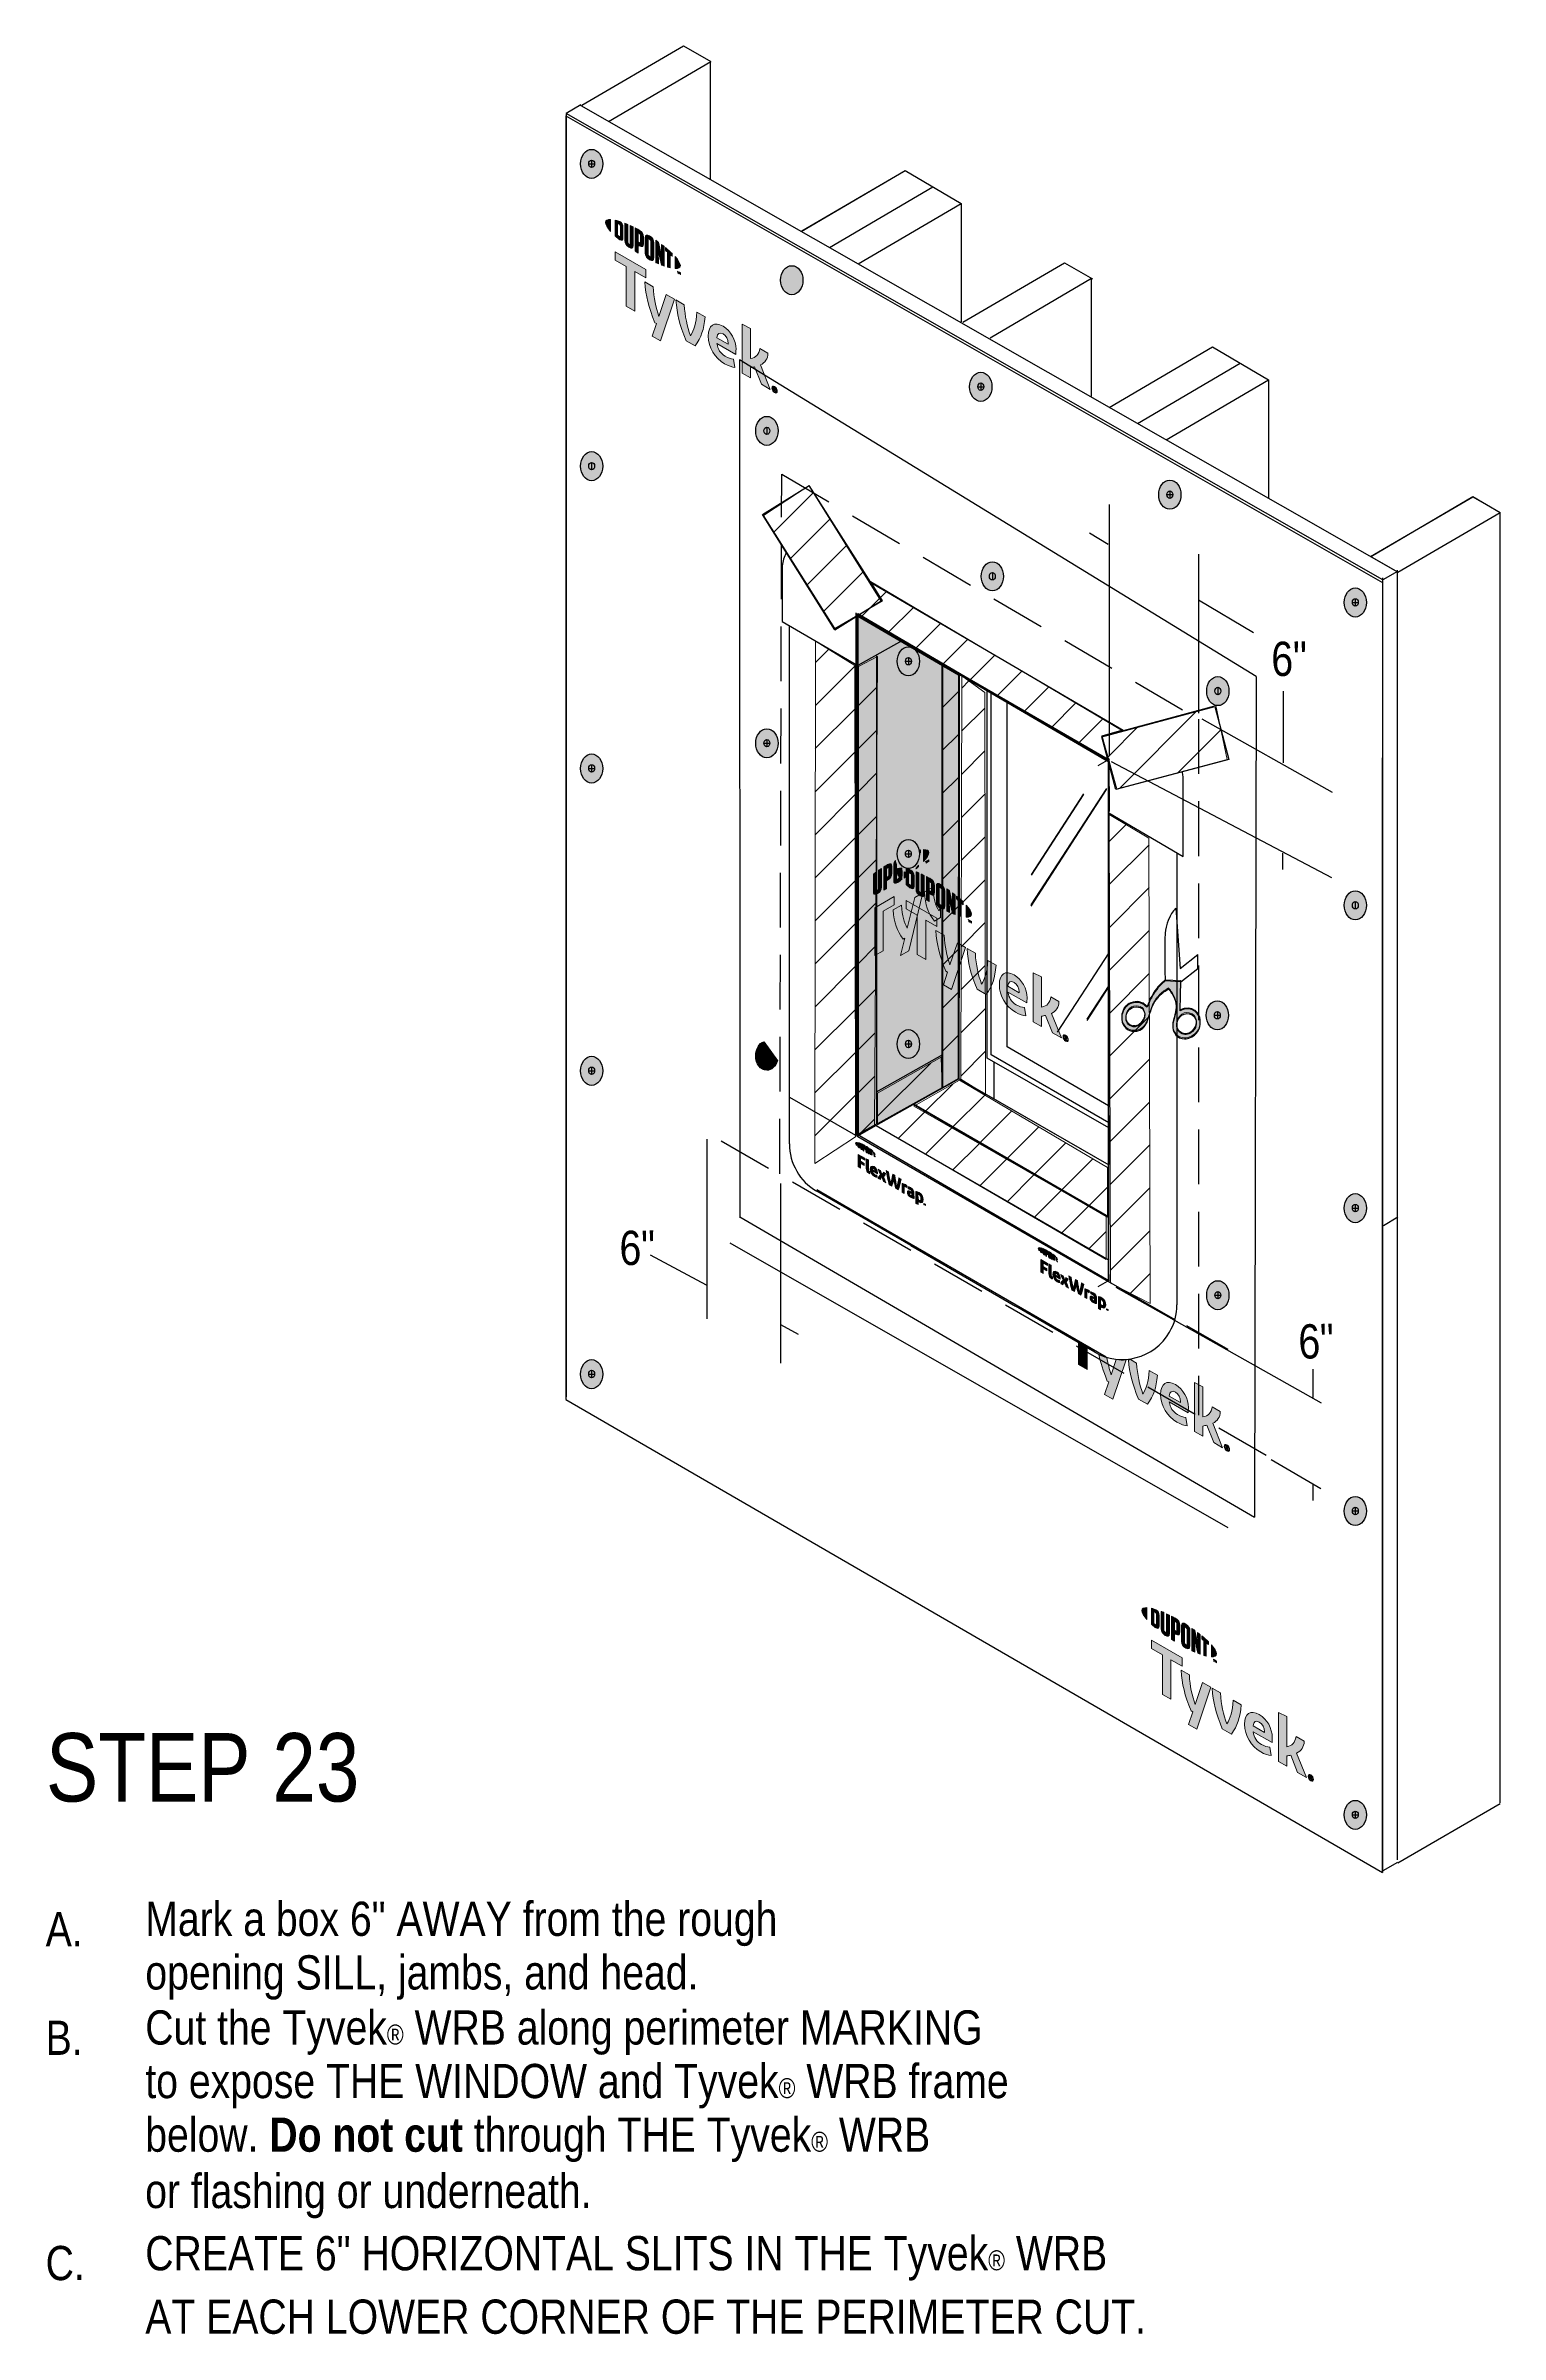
# Model space of a CAD drawing. Extents: x -1392 to 5791, y -3809 to 1722.
# Drawn here: x 3481 to 3960, y -3208 to -2455 of the extents above; entities that cross this region are included whole.
import ezdxf

# ---------------------------------------------------------------- set-up
doc = ezdxf.new("R2010")
doc.units = 0
doc.header["$MEASUREMENT"] = 0
for name, pattern in [('AI-Linetype-58', [13.504076, 9.002717, -4.501359]), ('AI-Linetype-59', [13.504076, 9.002717, -4.501359]), ('AI-Linetype-60', [27, 18, -9]), ('AI-Linetype-61', [13.504076, 9.002717, -4.501359]), ('AI-Linetype-62', [13.504076, 9.002717, -4.501359]), ('AI-Linetype-63', [27, 18, -9]), ('AI-Linetype-64', [27, 18, -9])]:
    doc.linetypes.add(name, pattern=pattern)
for name, color, linetype, lineweight in [('.ATI-HATCH', 7, 'Continuous', 0), ('.ATI-TEXT', 7, 'Continuous', 0), ('G-ANNO-TTLB', 7, 'Continuous', 0), ('Layer 12', 7, 'Continuous', 0), ('TYVEK', 7, 'Continuous', 0), ('WALL SCRATCH', 7, 'Continuous', 0), ('X-REF - TRACED', 7, 'Continuous', 0)]:
    doc.layers.add(name, color=color, linetype=linetype, lineweight=lineweight)
pattern_1 = [(45, (0, 0), (-7.071067, 7.07107), [])]

# ---------------------------------------------------------------- blocks, each defined once
blk = doc.blocks.new('Block_76')
at = {"layer": '.ATI-TEXT', "char_height": 0.2, "attachment_point": 7}
for s, insert in [('\\C18;\\c0;\\FArial Narrow|b0|i0|c1;\\H11.249999;\\W1.000000;A.', (3481.07, -3080.18)), ('\\C18;\\c0;\\FArial Narrow|b0|i0|c1;\\H11.249999;\\W1.000000;Mark a box 6" AWAY from the rough ', (3513.84, -3080.18)), ('\\C18;\\c0;\\FArial Narrow|b0|i0|c1;\\H11.249999;\\W1.000000;opening SILL, jambs, and head.  ', (3513.86, -3097.82))]:
    blk.add_mtext(s, dxfattribs=dict(at, insert=insert))
blk = doc.blocks.new('Block_77')
at = {"layer": '.ATI-TEXT', "char_height": 0.2, "attachment_point": 7}
for s, insert in [('\\C18;\\c0;\\FArial Narrow|b0|i0|c1;\\H11.249999;\\W1.000000;Cut the Tyvek\\H6.558750;®\\H11.249999; WRB along perimeter MARKING ', (3513.83, -3115.93)), ('\\C18;\\c0;\\FArial Narrow|b0|i0|c1;\\H11.249999;\\W1.000000;B.', (3481.05, -3115.93)), ('\\C18;\\c0;\\FArial Narrow|b0|i0|c1;\\H11.249999;\\W1.000000;to expose THE WINDOW and Tyvek\\H6.558750;®\\H11.249999; WRB frame ', (3513.84, -3133.56)), ('\\C18;\\c0;\\FArial Narrow|b0|i0|c1;\\H11.249999;\\W1.000000;below. \\FArial Narrow Bold|b1|i0|c1;Do not cut \\FArial Narrow|b0|i0|c1;through THE Tyvek\\H6.558750;®\\H11.249999; WRB ', (3513.83, -3151.19)), ('\\C18;\\c0;\\FArial Narrow|b0|i0|c1;\\H11.249999;\\W1.000000;or flashing or underneath. ', (3513.81, -3169.72))]:
    blk.add_mtext(s, dxfattribs=dict(at, insert=insert))
blk = doc.blocks.new('Block_78')
at = {"layer": '.ATI-TEXT', "char_height": 0.2, "attachment_point": 7}
for s, insert in [('\\C18;\\c0;\\FArial Narrow|b0|i0|c1;\\H11.249999;\\W1.000000;CREATE 6" HORIZONTAL SLITS IN THE Tyvek\\H6.558750;®\\H11.249999; WRB', (3513.83, -3190.2)), ('\\C18;\\c0;\\FArial Narrow|b0|i0|c1;\\H11.249999;\\W1.000000;C.', (3481.05, -3190.2)), ('\\C18;\\c0;\\FArial Narrow|b0|i0|c1;\\H11.249999;\\W1.000000;AT EACH LOWER CORNER OF THE PERIMETER CUT.', (3513.84, -3207.84))]:
    blk.add_mtext(s, dxfattribs=dict(at, insert=insert))
blk = doc.blocks.new('Block_132')
at = {"layer": 'WALL SCRATCH', "true_color": 0x003b71, "transparency": 33554687}
h = blk.add_hatch(color=156, dxfattribs=at)
h.dxf.hatch_style = 2
edge = h.paths.add_edge_path()
edge.add_ellipse((3718.38, -2684.45), major_axis=(0, 4.78), ratio=0.766948, start_angle=0, end_angle=360)
at = {"layer": 'WALL SCRATCH', "color": 18, "lineweight": 25, "true_color": 0x080808}
for p, q in [((3717.4, -2684.42), (3719.35, -2684.42)), ((3718.38, -2683.19), (3718.38, -2685.66))]:
    blk.add_line(p, q, dxfattribs=at)
at = {"layer": 'WALL SCRATCH', "color": 8, "lineweight": 25, "true_color": 0x808080}
blk.add_lwpolyline([(3717.86, -2680.03)], dxfattribs=at)
at = {"layer": 'WALL SCRATCH', "color": 18, "lineweight": 25, "true_color": 0x000000}
blk.add_ellipse((3718.38, -2684.45), major_axis=(0, 4.78), ratio=0.766948, dxfattribs=at)
at = {"layer": 'WALL SCRATCH', "color": 18, "lineweight": 25, "true_color": 0x080808}
blk.add_ellipse((3718.38, -2684.42), major_axis=(0, 1.23), ratio=0.788846, dxfattribs=at)
blk = doc.blocks.new('Block_133')
at = {"layer": 'WALL SCRATCH', "true_color": 0x003b71, "transparency": 33554687}
h = blk.add_hatch(color=156, dxfattribs=at)
h.dxf.hatch_style = 2
edge = h.paths.add_edge_path()
edge.add_ellipse((3718.38, -2581.68), major_axis=(0, 4.78), ratio=0.766948, start_angle=0, end_angle=360)
at = {"layer": 'WALL SCRATCH', "color": 18, "lineweight": 25, "true_color": 0x080808}
blk.add_line((3718.38, -2580.41), (3718.38, -2582.88), dxfattribs=at)
at = {"layer": 'WALL SCRATCH', "color": 18, "lineweight": 25, "true_color": 0x000000}
blk.add_ellipse((3718.38, -2581.68), major_axis=(0, 4.78), ratio=0.766948, dxfattribs=at)
at = {"layer": 'WALL SCRATCH', "color": 18, "lineweight": 25, "true_color": 0x080808}
blk.add_ellipse((3718.38, -2581.65), major_axis=(0, 1.23), ratio=0.788846, dxfattribs=at)
blk = doc.blocks.new('Block_134')
at = {"layer": 'WALL SCRATCH', "true_color": 0x003b71, "transparency": 33554687}
h = blk.add_hatch(color=156, dxfattribs=at)
h.dxf.hatch_style = 2
edge = h.paths.add_edge_path()
edge.add_spline(control_points=[(3718.38, -2792.01), (3719.95, -2792.01), (3721.3, -2790.71), (3721.82, -2788.89), (3721.82, -2788.89), (3717.4, -2782.62), (3717.4, -2782.62), (3715.85, -2783.17), (3714.71, -2785.03), (3714.71, -2787.23), (3714.71, -2789.87), (3716.35, -2792.01), (3718.38, -2792.01)], knot_values=[0, 0, 0, 0, 1, 1, 1, 2, 2, 2, 3, 3, 3, 4, 4, 4, 4], degree=3, periodic=0)
at = {"layer": 'WALL SCRATCH', "color": 18, "lineweight": 25, "true_color": 0x080808}
for p, q in [((3717.4, -2787.2), (3719.35, -2787.2)), ((3718.38, -2785.96), (3718.38, -2788.43))]:
    blk.add_line(p, q, dxfattribs=at)
at = {"layer": 'WALL SCRATCH', "color": 8, "lineweight": 25, "true_color": 0x808080}
blk.add_lwpolyline([(3717.86, -2792.34)], dxfattribs=at)
at = {"layer": 'WALL SCRATCH', "color": 18, "lineweight": 25, "true_color": 0x080808}
blk.add_ellipse((3718.38, -2787.2), major_axis=(0, 1.23), ratio=0.788846, dxfattribs=at)
at = {"layer": 'WALL SCRATCH', "color": 18, "lineweight": 25, "true_color": 0x000000}
blk.add_open_spline([(3718.38, -2792.01), (3719.95, -2792.01), (3721.3, -2790.71), (3721.82, -2788.89), (3721.82, -2788.89), (3717.4, -2782.62), (3717.4, -2782.62), (3715.85, -2783.17), (3714.71, -2785.03), (3714.71, -2787.23), (3714.71, -2789.87), (3716.35, -2792.01), (3718.38, -2792.01)], degree=3, knots=[0, 0, 0, 0, 1, 1, 1, 2, 2, 2, 3, 3, 3, 4, 4, 4, 4], dxfattribs=at)
blk = doc.blocks.new('Block_131')
at = {"layer": 'WALL SCRATCH'}
for name in ['Block_133', 'Block_132', 'Block_134']:
    blk.add_blockref(name, (0, 0), dxfattribs=at)
blk = doc.blocks.new('Block_136')
at = {"layer": 'WALL SCRATCH', "true_color": 0x003b71, "transparency": 33554687}
h = blk.add_hatch(color=156, dxfattribs=at)
h.dxf.hatch_style = 2
edge = h.paths.add_edge_path()
edge.add_ellipse((3866.76, -2667.29), major_axis=(0, 4.78), ratio=0.766948, start_angle=0, end_angle=360)
at = {"layer": 'WALL SCRATCH', "color": 18, "lineweight": 25, "true_color": 0x080808}
blk.add_line((3866.76, -2666.03), (3866.76, -2668.5), dxfattribs=at)
at = {"layer": 'WALL SCRATCH', "color": 18, "lineweight": 25, "true_color": 0x000000}
blk.add_ellipse((3866.76, -2667.29), major_axis=(0, 4.78), ratio=0.766948, dxfattribs=at)
at = {"layer": 'WALL SCRATCH', "color": 18, "lineweight": 25, "true_color": 0x080808}
blk.add_ellipse((3866.76, -2667.26), major_axis=(0, 1.23), ratio=0.788846, dxfattribs=at)
blk = doc.blocks.new('Block_137')
at = {"layer": 'WALL SCRATCH', "true_color": 0x003b71, "transparency": 33554687}
h = blk.add_hatch(color=156, dxfattribs=at)
h.dxf.hatch_style = 2
edge = h.paths.add_edge_path()
edge.add_ellipse((3866.76, -2866.03), major_axis=(0, 4.78), ratio=0.766948, start_angle=0, end_angle=360)
at = {"layer": 'WALL SCRATCH', "color": 18, "lineweight": 25, "true_color": 0x080808}
for p, q in [((3865.78, -2866), (3867.73, -2866)), ((3866.76, -2864.76), (3866.76, -2867.23))]:
    blk.add_line(p, q, dxfattribs=at)
at = {"layer": 'WALL SCRATCH', "color": 8, "lineweight": 25, "true_color": 0x808080}
blk.add_lwpolyline([(3866.24, -2871.14)], dxfattribs=at)
at = {"layer": 'WALL SCRATCH', "color": 18, "lineweight": 25, "true_color": 0x000000}
blk.add_ellipse((3866.76, -2866.03), major_axis=(0, 4.78), ratio=0.766948, dxfattribs=at)
at = {"layer": 'WALL SCRATCH', "color": 18, "lineweight": 25, "true_color": 0x080808}
blk.add_ellipse((3866.76, -2866), major_axis=(0, 1.23), ratio=0.788846, dxfattribs=at)
blk = doc.blocks.new('Block_135')
at = {"layer": 'WALL SCRATCH'}
for name in ['Block_136', 'Block_137']:
    blk.add_blockref(name, (0, 0), dxfattribs=at)
blk = doc.blocks.new('Block_130')
at = {"layer": 'WALL SCRATCH'}
for name in ['Block_131', 'Block_135']:
    blk.add_blockref(name, (0, 0), dxfattribs=at)
blk = doc.blocks.new('Block_140')
at = {"layer": 'WALL SCRATCH', "true_color": 0x003b71, "transparency": 33554687}
h = blk.add_hatch(color=156, dxfattribs=at)
h.dxf.hatch_style = 2
edge = h.paths.add_edge_path()
edge.add_ellipse((3866.61, -2773.94), major_axis=(0, 4.78), ratio=0.766948, start_angle=0, end_angle=360)
at = {"layer": 'WALL SCRATCH', "color": 18, "lineweight": 25, "true_color": 0x080808}
for p, q in [((3865.64, -2773.92), (3867.59, -2773.92)), ((3866.61, -2772.68), (3866.61, -2775.15))]:
    blk.add_line(p, q, dxfattribs=at)
at = {"layer": 'WALL SCRATCH', "color": 8, "lineweight": 25, "true_color": 0x808080}
blk.add_lwpolyline([(3866.1, -2769.52)], dxfattribs=at)
at = {"layer": 'WALL SCRATCH', "color": 18, "lineweight": 25, "true_color": 0x000000}
blk.add_ellipse((3866.61, -2773.94), major_axis=(0, 4.78), ratio=0.766948, dxfattribs=at)
at = {"layer": 'WALL SCRATCH', "color": 18, "lineweight": 25, "true_color": 0x080808}
blk.add_ellipse((3866.61, -2773.92), major_axis=(0, 1.23), ratio=0.788846, dxfattribs=at)
blk = doc.blocks.new('Block_139')
at = {"layer": 'WALL SCRATCH'}
blk.add_blockref('Block_140', (0, 0), dxfattribs=at)
blk = doc.blocks.new('Block_138')
at = {"layer": 'WALL SCRATCH'}
blk.add_blockref('Block_139', (0, 0), dxfattribs=at)
blk = doc.blocks.new('Block_142')
at = {"layer": 'WALL SCRATCH', "true_color": 0x003b71, "transparency": 33554687}
h = blk.add_hatch(color=156, dxfattribs=at)
h.dxf.hatch_style = 2
edge = h.paths.add_edge_path()
edge.add_ellipse((3792.57, -2629.53), major_axis=(0, 4.78), ratio=0.766948, start_angle=0, end_angle=360)
at = {"layer": 'WALL SCRATCH', "color": 18, "lineweight": 25, "true_color": 0x080808}
blk.add_line((3792.57, -2628.27), (3792.57, -2630.73), dxfattribs=at)
at = {"layer": 'WALL SCRATCH', "color": 18, "lineweight": 25, "true_color": 0x000000}
blk.add_ellipse((3792.57, -2629.53), major_axis=(0, 4.78), ratio=0.766948, dxfattribs=at)
at = {"layer": 'WALL SCRATCH', "color": 18, "lineweight": 25, "true_color": 0x080808}
blk.add_ellipse((3792.57, -2629.5), major_axis=(0, 1.23), ratio=0.788846, dxfattribs=at)
blk = doc.blocks.new('Block_141')
at = {"layer": 'WALL SCRATCH'}
blk.add_blockref('Block_142', (0, 0), dxfattribs=at)
blk = doc.blocks.new('Block_145')
at = {"layer": 'WALL SCRATCH', "true_color": 0x003b71, "transparency": 33554687}
h = blk.add_hatch(color=156, dxfattribs=at)
h.dxf.hatch_style = 2
edge = h.paths.add_edge_path()
edge.add_ellipse((3718.38, -2684.45), major_axis=(0, 4.78), ratio=0.766948, start_angle=0, end_angle=360)
at = {"layer": 'WALL SCRATCH', "color": 18, "lineweight": 25, "true_color": 0x080808}
for p, q in [((3717.4, -2684.42), (3719.35, -2684.42)), ((3718.38, -2683.19), (3718.38, -2685.66))]:
    blk.add_line(p, q, dxfattribs=at)
at = {"layer": 'WALL SCRATCH', "color": 8, "lineweight": 25, "true_color": 0x808080}
blk.add_lwpolyline([(3717.86, -2680.03)], dxfattribs=at)
at = {"layer": 'WALL SCRATCH', "color": 18, "lineweight": 25, "true_color": 0x000000}
blk.add_ellipse((3718.38, -2684.45), major_axis=(0, 4.78), ratio=0.766948, dxfattribs=at)
at = {"layer": 'WALL SCRATCH', "color": 18, "lineweight": 25, "true_color": 0x080808}
blk.add_ellipse((3718.38, -2684.42), major_axis=(0, 1.23), ratio=0.788846, dxfattribs=at)
blk = doc.blocks.new('Block_146')
at = {"layer": 'WALL SCRATCH', "true_color": 0x003b71, "transparency": 33554687}
h = blk.add_hatch(color=156, dxfattribs=at)
h.dxf.hatch_style = 2
edge = h.paths.add_edge_path()
edge.add_ellipse((3718.38, -2581.68), major_axis=(0, 4.78), ratio=0.766948, start_angle=0, end_angle=360)
at = {"layer": 'WALL SCRATCH', "color": 18, "lineweight": 25, "true_color": 0x080808}
blk.add_line((3718.38, -2580.41), (3718.38, -2582.88), dxfattribs=at)
at = {"layer": 'WALL SCRATCH', "color": 18, "lineweight": 25, "true_color": 0x000000}
blk.add_ellipse((3718.38, -2581.68), major_axis=(0, 4.78), ratio=0.766948, dxfattribs=at)
at = {"layer": 'WALL SCRATCH', "color": 18, "lineweight": 25, "true_color": 0x080808}
blk.add_ellipse((3718.38, -2581.65), major_axis=(0, 1.23), ratio=0.788846, dxfattribs=at)
blk = doc.blocks.new('Block_147')
at = {"layer": 'WALL SCRATCH', "true_color": 0x003b71, "transparency": 33554687}
h = blk.add_hatch(color=156, dxfattribs=at)
h.dxf.hatch_style = 2
edge = h.paths.add_edge_path()
edge.add_spline(control_points=[(3718.38, -2792.01), (3719.95, -2792.01), (3721.3, -2790.71), (3721.82, -2788.89), (3721.82, -2788.89), (3717.4, -2782.62), (3717.4, -2782.62), (3715.85, -2783.17), (3714.71, -2785.03), (3714.71, -2787.23), (3714.71, -2789.87), (3716.35, -2792.01), (3718.38, -2792.01)], knot_values=[0, 0, 0, 0, 1, 1, 1, 2, 2, 2, 3, 3, 3, 4, 4, 4, 4], degree=3, periodic=0)
at = {"layer": 'WALL SCRATCH', "color": 18, "lineweight": 25, "true_color": 0x080808}
for p, q in [((3717.4, -2787.2), (3719.35, -2787.2)), ((3718.38, -2785.96), (3718.38, -2788.43))]:
    blk.add_line(p, q, dxfattribs=at)
at = {"layer": 'WALL SCRATCH', "color": 8, "lineweight": 25, "true_color": 0x808080}
blk.add_lwpolyline([(3717.86, -2792.34)], dxfattribs=at)
at = {"layer": 'WALL SCRATCH', "color": 18, "lineweight": 25, "true_color": 0x080808}
blk.add_ellipse((3718.38, -2787.2), major_axis=(0, 1.23), ratio=0.788846, dxfattribs=at)
at = {"layer": 'WALL SCRATCH', "color": 18, "lineweight": 25, "true_color": 0x000000}
blk.add_open_spline([(3718.38, -2792.01), (3719.95, -2792.01), (3721.3, -2790.71), (3721.82, -2788.89), (3721.82, -2788.89), (3717.4, -2782.62), (3717.4, -2782.62), (3715.85, -2783.17), (3714.71, -2785.03), (3714.71, -2787.23), (3714.71, -2789.87), (3716.35, -2792.01), (3718.38, -2792.01)], degree=3, knots=[0, 0, 0, 0, 1, 1, 1, 2, 2, 2, 3, 3, 3, 4, 4, 4, 4], dxfattribs=at)
blk = doc.blocks.new('Block_144')
at = {"layer": 'WALL SCRATCH'}
for name in ['Block_146', 'Block_145', 'Block_147']:
    blk.add_blockref(name, (0, 0), dxfattribs=at)
blk = doc.blocks.new('Block_149')
at = {"layer": 'WALL SCRATCH', "true_color": 0x003b71, "transparency": 33554687}
h = blk.add_hatch(color=156, dxfattribs=at)
h.dxf.hatch_style = 2
edge = h.paths.add_edge_path()
edge.add_ellipse((3866.76, -2667.29), major_axis=(0, 4.78), ratio=0.766948, start_angle=0, end_angle=360)
at = {"layer": 'WALL SCRATCH', "color": 18, "lineweight": 25, "true_color": 0x080808}
blk.add_line((3866.76, -2666.03), (3866.76, -2668.5), dxfattribs=at)
at = {"layer": 'WALL SCRATCH', "color": 18, "lineweight": 25, "true_color": 0x000000}
blk.add_ellipse((3866.76, -2667.29), major_axis=(0, 4.78), ratio=0.766948, dxfattribs=at)
at = {"layer": 'WALL SCRATCH', "color": 18, "lineweight": 25, "true_color": 0x080808}
blk.add_ellipse((3866.76, -2667.26), major_axis=(0, 1.23), ratio=0.788846, dxfattribs=at)
blk = doc.blocks.new('Block_150')
at = {"layer": 'WALL SCRATCH', "true_color": 0x003b71, "transparency": 33554687}
h = blk.add_hatch(color=156, dxfattribs=at)
h.dxf.hatch_style = 2
edge = h.paths.add_edge_path()
edge.add_ellipse((3866.76, -2866.03), major_axis=(0, 4.78), ratio=0.766948, start_angle=0, end_angle=360)
at = {"layer": 'WALL SCRATCH', "color": 18, "lineweight": 25, "true_color": 0x080808}
for p, q in [((3865.78, -2866), (3867.73, -2866)), ((3866.76, -2864.76), (3866.76, -2867.23))]:
    blk.add_line(p, q, dxfattribs=at)
at = {"layer": 'WALL SCRATCH', "color": 8, "lineweight": 25, "true_color": 0x808080}
blk.add_lwpolyline([(3866.24, -2871.14)], dxfattribs=at)
at = {"layer": 'WALL SCRATCH', "color": 18, "lineweight": 25, "true_color": 0x000000}
blk.add_ellipse((3866.76, -2866.03), major_axis=(0, 4.78), ratio=0.766948, dxfattribs=at)
at = {"layer": 'WALL SCRATCH', "color": 18, "lineweight": 25, "true_color": 0x080808}
blk.add_ellipse((3866.76, -2866), major_axis=(0, 1.23), ratio=0.788846, dxfattribs=at)
blk = doc.blocks.new('Block_148')
at = {"layer": 'WALL SCRATCH'}
for name in ['Block_149', 'Block_150']:
    blk.add_blockref(name, (0, 0), dxfattribs=at)
blk = doc.blocks.new('Block_143')
at = {"layer": 'WALL SCRATCH'}
for name in ['Block_144', 'Block_148']:
    blk.add_blockref(name, (0, 0), dxfattribs=at)
blk = doc.blocks.new('Block_153')
at = {"layer": 'WALL SCRATCH', "true_color": 0x003b71, "transparency": 33554687}
h = blk.add_hatch(color=156, dxfattribs=at)
h.dxf.hatch_style = 2
edge = h.paths.add_edge_path()
edge.add_ellipse((3866.61, -2773.94), major_axis=(0, 4.78), ratio=0.766948, start_angle=0, end_angle=360)
at = {"layer": 'WALL SCRATCH', "color": 18, "lineweight": 25, "true_color": 0x080808}
for p, q in [((3865.64, -2773.92), (3867.59, -2773.92)), ((3866.61, -2772.68), (3866.61, -2775.15))]:
    blk.add_line(p, q, dxfattribs=at)
at = {"layer": 'WALL SCRATCH', "color": 8, "lineweight": 25, "true_color": 0x808080}
blk.add_lwpolyline([(3866.1, -2769.52)], dxfattribs=at)
at = {"layer": 'WALL SCRATCH', "color": 18, "lineweight": 25, "true_color": 0x000000}
blk.add_ellipse((3866.61, -2773.94), major_axis=(0, 4.78), ratio=0.766948, dxfattribs=at)
at = {"layer": 'WALL SCRATCH', "color": 18, "lineweight": 25, "true_color": 0x080808}
blk.add_ellipse((3866.61, -2773.92), major_axis=(0, 1.23), ratio=0.788846, dxfattribs=at)
blk = doc.blocks.new('Block_152')
at = {"layer": 'WALL SCRATCH'}
blk.add_blockref('Block_153', (0, 0), dxfattribs=at)
blk = doc.blocks.new('Block_151')
at = {"layer": 'WALL SCRATCH'}
blk.add_blockref('Block_152', (0, 0), dxfattribs=at)
blk = doc.blocks.new('Block_155')
at = {"layer": 'WALL SCRATCH', "true_color": 0x003b71, "transparency": 33554687}
h = blk.add_hatch(color=156, dxfattribs=at)
h.dxf.hatch_style = 2
edge = h.paths.add_edge_path()
edge.add_ellipse((3792.57, -2629.53), major_axis=(0, 4.78), ratio=0.766948, start_angle=0, end_angle=360)
at = {"layer": 'WALL SCRATCH', "color": 18, "lineweight": 25, "true_color": 0x080808}
blk.add_line((3792.57, -2628.27), (3792.57, -2630.73), dxfattribs=at)
at = {"layer": 'WALL SCRATCH', "color": 18, "lineweight": 25, "true_color": 0x000000}
blk.add_ellipse((3792.57, -2629.53), major_axis=(0, 4.78), ratio=0.766948, dxfattribs=at)
at = {"layer": 'WALL SCRATCH', "color": 18, "lineweight": 25, "true_color": 0x080808}
blk.add_ellipse((3792.57, -2629.5), major_axis=(0, 1.23), ratio=0.788846, dxfattribs=at)
blk = doc.blocks.new('Block_154')
at = {"layer": 'WALL SCRATCH'}
blk.add_blockref('Block_155', (0, 0), dxfattribs=at)
blk = doc.blocks.new('Block_557')
at = {"layer": 'TYVEK', "color": 4, "lineweight": 25, "true_color": 0x00ffff}
for points in [[(3748.35, -2795.73)], [(3748.37, -2813.2)]]:
    blk.add_lwpolyline(points, dxfattribs=at)
blk = doc.blocks.new('Block_558')
at = {"layer": 'TYVEK', "color": 2, "lineweight": 25, "true_color": 0xffff00}
for points in [[(3743.21, -2914.86)], [(3857.63, -2979.7)]]:
    blk.add_lwpolyline(points, dxfattribs=at)
blk = doc.blocks.new('Block_559')
at = {"layer": 'TYVEK', "color": 1, "lineweight": 25, "true_color": 0xff0000}
for points in [[(3775.05, -2933.25)], [(3857.63, -2980.93)]]:
    blk.add_lwpolyline(points, dxfattribs=at)
blk = doc.blocks.new('Block_560')
at = {"layer": 'TYVEK', "color": 1, "lineweight": 25, "true_color": 0xff0000}
for points in [[(3724.5, -2895.08)], [(3724.5, -2911.52)]]:
    blk.add_lwpolyline(points, dxfattribs=at)
blk = doc.blocks.new('Block_561')
at = {"layer": 'TYVEK', "color": 1, "lineweight": 25, "true_color": 0xff0000}
for points in [[(3775.05, -2933.25)], [(3857.63, -2980.93)]]:
    blk.add_lwpolyline(points, dxfattribs=at)
blk = doc.blocks.new('Block_562')
at = {"layer": 'TYVEK', "color": 18, "lineweight": 25, "true_color": 0x000000}
for points in [[(3830.86, -2793.08)], [(3830.86, -2964.52)]]:
    blk.add_lwpolyline(points, dxfattribs=at)
blk = doc.blocks.new('Block_563')
at = {"layer": 'TYVEK', "color": 4, "lineweight": 25, "true_color": 0x00ffff}
for points in [[(3795.61, -2920.02)], [(3857.66, -2955.79)]]:
    blk.add_lwpolyline(points, dxfattribs=at)
blk = doc.blocks.new('Block_564')
at = {"layer": 'TYVEK', "color": 4, "linetype": 'AI-Linetype-58', "lineweight": 25, "true_color": 0x00ffff}
blk.add_lwpolyline([(3878.6, -2967.58)], dxfattribs=at)
at = {"layer": 'TYVEK', "color": 4, "linetype": 'AI-Linetype-59', "lineweight": 25, "true_color": 0x00ffff}
blk.add_lwpolyline([(3857.66, -2979.55)], dxfattribs=at)
blk = doc.blocks.new('Block_565')
at = {"layer": 'TYVEK', "color": 4, "lineweight": 25, "true_color": 0x00ffff}
for points in [[(3795.61, -2920.02)], [(3775.29, -2931.63)]]:
    blk.add_lwpolyline(points, dxfattribs=at)
blk = doc.blocks.new('Block_566')
at = {"layer": 'TYVEK', "color": 4, "lineweight": 25, "true_color": 0x00ffff}
for points in [[(3720.73, -2873.64)], [(3743.16, -2886.5)]]:
    blk.add_lwpolyline(points, dxfattribs=at)
blk = doc.blocks.new('Block_567')
at = {"layer": 'TYVEK', "color": 4, "lineweight": 25, "true_color": 0x00ffff}
for points in [[(3743.41, -2914.69)], [(3857.66, -2979.55)]]:
    blk.add_lwpolyline(points, dxfattribs=at)
blk = doc.blocks.new('Block_568')
at = {"layer": 'TYVEK', "color": 2, "lineweight": 25, "true_color": 0xffff00}
for points in [[(3743.16, -2914.86)], [(3857.63, -2979.7)]]:
    blk.add_lwpolyline(points, dxfattribs=at)
blk = doc.blocks.new('Block_569')
at = {"layer": 'TYVEK', "color": 2, "lineweight": 25, "true_color": 0xffff00}
for points in [[(3748.09, -2912.08)], [(3857.34, -2975.15)]]:
    blk.add_lwpolyline(points, dxfattribs=at)
blk = doc.blocks.new('Block_570')
at = {"layer": 'TYVEK', "color": 1, "lineweight": 25, "true_color": 0xff0000}
for points in [[(3775.05, -2933.25)], [(3857.63, -2980.93)]]:
    blk.add_lwpolyline(points, dxfattribs=at)
blk = doc.blocks.new('Block_571')
at = {"layer": 'TYVEK', "color": 2, "lineweight": 25, "true_color": 0xffff00}
for points in [[(3747.12, -2660.12)], [(3747.12, -2961.53)]]:
    blk.add_lwpolyline(points, dxfattribs=at)
blk = doc.blocks.new('Block_572')
at = {"layer": 'TYVEK', "color": 2, "lineweight": 25, "true_color": 0xffff00}
for points in [[(3747.42, -2812.95)], [(3861.84, -2877.79)]]:
    blk.add_lwpolyline(points, dxfattribs=at)
blk = doc.blocks.new('Block_573')
at = {"layer": 'TYVEK', "color": 1, "lineweight": 25, "true_color": 0xff0000}
for points in [[(3779.27, -2831.34)], [(3861.84, -2879.02)]]:
    blk.add_lwpolyline(points, dxfattribs=at)
blk = doc.blocks.new('Block_574')
at = {"layer": 'TYVEK', "color": 1, "lineweight": 25, "true_color": 0xff0000}
for points in [[(3728.71, -2793.17)], [(3728.71, -2809.61)]]:
    blk.add_lwpolyline(points, dxfattribs=at)
blk = doc.blocks.new('Block_575')
at = {"layer": 'TYVEK', "color": 1, "lineweight": 25, "true_color": 0xff0000}
for points in [[(3728.71, -2809.61)], [(3837.36, -2872.47)]]:
    blk.add_lwpolyline(points, dxfattribs=at)
blk = doc.blocks.new('Block_576')
at = {"layer": 'TYVEK', "color": 1, "lineweight": 25, "true_color": 0xff0000}
for points in [[(3779.27, -2831.34)], [(3861.84, -2879.02)]]:
    blk.add_lwpolyline(points, dxfattribs=at)
blk = doc.blocks.new('Block_577')
at = {"layer": 'TYVEK', "color": 4, "lineweight": 25, "true_color": 0x00ffff}
for points in [[(3799.82, -2818.11)], [(3861.87, -2853.88)]]:
    blk.add_lwpolyline(points, dxfattribs=at)
blk = doc.blocks.new('Block_578')
at = {"layer": 'TYVEK', "color": 4, "linetype": 'AI-Linetype-61', "lineweight": 25, "true_color": 0x00ffff}
blk.add_lwpolyline([(3882.82, -2865.67)], dxfattribs=at)
at = {"layer": 'TYVEK', "color": 4, "linetype": 'AI-Linetype-62', "lineweight": 25, "true_color": 0x00ffff}
blk.add_lwpolyline([(3861.87, -2877.64)], dxfattribs=at)
blk = doc.blocks.new('Block_579')
at = {"layer": 'TYVEK', "color": 4, "lineweight": 25, "true_color": 0x00ffff}
for points in [[(3799.82, -2818.11)], [(3779.5, -2829.72)]]:
    blk.add_lwpolyline(points, dxfattribs=at)
blk = doc.blocks.new('Block_580')
at = {"layer": 'TYVEK', "color": 4, "lineweight": 25, "true_color": 0x00ffff}
for points in [[(3887.99, -2853.9)], [(3887.99, -2887.33)]]:
    blk.add_lwpolyline(points, dxfattribs=at)
blk = doc.blocks.new('Block_581')
at = {"layer": 'TYVEK', "color": 4, "lineweight": 25, "true_color": 0x00ffff}
for points in [[(3724.94, -2771.73)], [(3747.37, -2784.59)]]:
    blk.add_lwpolyline(points, dxfattribs=at)
blk = doc.blocks.new('Block_582')
at = {"layer": 'TYVEK', "color": 4, "lineweight": 25, "true_color": 0x00ffff}
for points in [[(3747.62, -2812.78)], [(3861.87, -2877.64)]]:
    blk.add_lwpolyline(points, dxfattribs=at)
blk = doc.blocks.new('Block_583')
at = {"layer": 'TYVEK', "color": 2, "lineweight": 25, "true_color": 0xffff00}
for points in [[(3747.38, -2812.95)], [(3861.84, -2877.79)]]:
    blk.add_lwpolyline(points, dxfattribs=at)
blk = doc.blocks.new('Block_584')
at = {"layer": 'TYVEK', "color": 2, "lineweight": 25, "true_color": 0xffff00}
for points in [[(3752.3, -2810.17)], [(3861.55, -2873.25)]]:
    blk.add_lwpolyline(points, dxfattribs=at)
blk = doc.blocks.new('Block_585')
at = {"layer": 'TYVEK', "color": 1, "lineweight": 25, "true_color": 0xff0000}
for points in [[(3779.27, -2831.34)], [(3861.84, -2879.02)]]:
    blk.add_lwpolyline(points, dxfattribs=at)
blk = doc.blocks.new('Block_586')
at = {"layer": 'TYVEK', "color": 1, "lineweight": 25, "true_color": 0xff0000}
for points in [[(3779.27, -2831.34)], [(3861.87, -2877.23)]]:
    blk.add_lwpolyline(points, dxfattribs=at)
blk = doc.blocks.new('Block_587')
at = {"layer": 'TYVEK', "color": 1, "lineweight": 25, "true_color": 0xff0000}
for points in [[(3775.46, -2833.7)], [(3858.04, -2881.38)]]:
    blk.add_lwpolyline(points, dxfattribs=at)
blk = doc.blocks.new('Block_588')
at = {"layer": 'TYVEK', "color": 2, "lineweight": 25, "true_color": 0xffff00}
for points in [[(3752.42, -2810.51)], [(3829.29, -2854.89)]]:
    blk.add_lwpolyline(points, dxfattribs=at)
blk = doc.blocks.new('Block_589')
at = {"layer": 'TYVEK', "color": 1, "lineweight": 25, "true_color": 0xff0000}
for points in [[(3779.39, -2831.68)], [(3861.97, -2879.36)]]:
    blk.add_lwpolyline(points, dxfattribs=at)
blk = doc.blocks.new('Block_590')
at = {"layer": 'TYVEK', "color": 4, "lineweight": 25, "true_color": 0x00ffff}
for points in [[(3702.94, -2794.01)], [(3866.8, -2887.62)]]:
    blk.add_lwpolyline(points, dxfattribs=at)
blk = doc.blocks.new('Block_591')
at = {"layer": 'TYVEK', "color": 3, "lineweight": 25, "true_color": 0x00ff00}
for points in [[(3837.48, -2685.91)], [(3830.74, -2689.61)]]:
    blk.add_lwpolyline(points, dxfattribs=at)
blk = doc.blocks.new('Block_592')
at = {"layer": 'TYVEK', "true_color": 0x003b71, "transparency": 33554687}
h = blk.add_hatch(color=156, dxfattribs=at)
h.dxf.hatch_style = 2
edge = h.paths.add_edge_path()
edge.add_ellipse((3850.97, -2602.67), major_axis=(0, 4.78), ratio=0.766948, start_angle=0, end_angle=360)
at = {"layer": 'TYVEK', "color": 18, "lineweight": 25, "true_color": 0x000000}
for p, q in [((3850, -2602.64), (3851.95, -2602.64)), ((3850.97, -2601.41), (3850.97, -2603.87))]:
    blk.add_line(p, q, dxfattribs=at)
for centre, major_axis, ratio in [((3850.97, -2602.67), (0, 4.78), 0.766948), ((3850.97, -2602.64), (0, 1.23), 0.788846)]:
    blk.add_ellipse(centre, major_axis=major_axis, ratio=ratio, dxfattribs=at)
blk = doc.blocks.new('Block_593')
at = {"layer": 'TYVEK', "true_color": 0x003b71, "transparency": 33554687}
h = blk.add_hatch(color=156, dxfattribs=at)
h.dxf.hatch_style = 2
edge = h.paths.add_edge_path()
edge.add_ellipse((3788.77, -2567.18), major_axis=(0, 4.78), ratio=0.766948, start_angle=0, end_angle=360)
at = {"layer": 'TYVEK', "color": 18, "lineweight": 25, "true_color": 0x000000}
for p, q in [((3787.8, -2567.15), (3789.75, -2567.15)), ((3788.77, -2565.92), (3788.77, -2568.39))]:
    blk.add_line(p, q, dxfattribs=at)
blk.add_lwpolyline([(3788.26, -2562.82)], dxfattribs=at)
for centre, major_axis, ratio in [((3788.77, -2567.18), (0, 4.78), 0.766948), ((3788.77, -2567.15), (0, 1.23), 0.788846)]:
    blk.add_ellipse(centre, major_axis=major_axis, ratio=ratio, dxfattribs=at)
blk = doc.blocks.new('Block_594')
at = {"layer": 'TYVEK', "true_color": 0x003b71, "transparency": 33554687}
h = blk.add_hatch(color=156, dxfattribs=at)
h.dxf.hatch_style = 2
edge = h.paths.add_edge_path()
edge.add_ellipse((3660.71, -2493.84), major_axis=(0, 4.78), ratio=0.766948, start_angle=0, end_angle=360)
at = {"layer": 'TYVEK', "color": 18, "lineweight": 25, "true_color": 0x000000}
for p, q in [((3659.73, -2493.81), (3661.68, -2493.81)), ((3660.71, -2492.58), (3660.71, -2495.04))]:
    blk.add_line(p, q, dxfattribs=at)
for centre, major_axis, ratio in [((3660.71, -2493.84), (0, 4.78), 0.766948), ((3660.71, -2493.81), (0, 1.23), 0.788846)]:
    blk.add_ellipse(centre, major_axis=major_axis, ratio=ratio, dxfattribs=at)
blk = doc.blocks.new('Block_595')
at = {"layer": 'TYVEK', "true_color": 0x003b71, "transparency": 33554687}
h = blk.add_hatch(color=156, dxfattribs=at)
h.dxf.hatch_style = 2
edge = h.paths.add_edge_path()
edge.add_ellipse((3660.71, -2891.99), major_axis=(0, 4.78), ratio=0.766948, start_angle=0, end_angle=360)
at = {"layer": 'TYVEK', "color": 18, "lineweight": 25, "true_color": 0x000000}
for p, q in [((3660.71, -2890.73), (3660.71, -2893.2)), ((3659.73, -2891.96), (3661.68, -2891.96))]:
    blk.add_line(p, q, dxfattribs=at)
for centre, major_axis, ratio in [((3660.71, -2891.99), (0, 4.78), 0.766948), ((3660.71, -2891.96), (0, 1.23), 0.788846)]:
    blk.add_ellipse(centre, major_axis=major_axis, ratio=ratio, dxfattribs=at)
blk = doc.blocks.new('Block_596')
at = {"layer": 'TYVEK', "true_color": 0x003b71, "transparency": 33554687}
h = blk.add_hatch(color=156, dxfattribs=at)
h.dxf.hatch_style = 2
edge = h.paths.add_edge_path()
edge.add_ellipse((3660.71, -2692.75), major_axis=(0, 4.78), ratio=0.766948, start_angle=0, end_angle=360)
at = {"layer": 'TYVEK', "color": 18, "lineweight": 25, "true_color": 0x000000}
for p, q in [((3659.73, -2692.72), (3661.68, -2692.72)), ((3660.71, -2691.49), (3660.71, -2693.95))]:
    blk.add_line(p, q, dxfattribs=at)
blk.add_lwpolyline([(3660.19, -2688.33)], dxfattribs=at)
for centre, major_axis, ratio in [((3660.71, -2692.75), (0, 4.78), 0.766948), ((3660.71, -2692.72), (0, 1.23), 0.788846)]:
    blk.add_ellipse(centre, major_axis=major_axis, ratio=ratio, dxfattribs=at)
blk = doc.blocks.new('Block_597')
at = {"layer": 'TYVEK', "true_color": 0x003b71, "transparency": 33554687}
h = blk.add_hatch(color=156, dxfattribs=at)
h.dxf.hatch_style = 2
edge = h.paths.add_edge_path()
edge.add_ellipse((3660.71, -2593.29), major_axis=(0, 4.78), ratio=0.766948, start_angle=0, end_angle=360)
at = {"layer": 'TYVEK', "color": 18, "lineweight": 25, "true_color": 0x000000}
blk.add_line((3660.71, -2592.03), (3660.71, -2594.5), dxfattribs=at)
for centre, major_axis, ratio in [((3660.71, -2593.29), (0, 4.78), 0.766948), ((3660.71, -2593.27), (0, 1.23), 0.788846)]:
    blk.add_ellipse(centre, major_axis=major_axis, ratio=ratio, dxfattribs=at)
blk = doc.blocks.new('Block_598')
at = {"layer": 'TYVEK', "true_color": 0x003b71, "transparency": 33554687}
h = blk.add_hatch(color=156, dxfattribs=at)
h.dxf.hatch_style = 2
edge = h.paths.add_edge_path()
edge.add_ellipse((3660.71, -2792.21), major_axis=(0, 4.78), ratio=0.766948, start_angle=0, end_angle=360)
at = {"layer": 'TYVEK', "color": 18, "lineweight": 25, "true_color": 0x000000}
for p, q in [((3659.73, -2792.18), (3661.68, -2792.18)), ((3660.71, -2790.94), (3660.71, -2793.41))]:
    blk.add_line(p, q, dxfattribs=at)
blk.add_lwpolyline([(3660.19, -2797.32)], dxfattribs=at)
for centre, major_axis, ratio in [((3660.71, -2792.21), (0, 4.78), 0.766948), ((3660.71, -2792.18), (0, 1.23), 0.788846)]:
    blk.add_ellipse(centre, major_axis=major_axis, ratio=ratio, dxfattribs=at)
blk = doc.blocks.new('Block_599')
at = {"layer": 'TYVEK', "true_color": 0x003b71, "transparency": 33554687}
h = blk.add_hatch(color=156, dxfattribs=at)
h.dxf.hatch_style = 2
edge = h.paths.add_edge_path()
edge.add_ellipse((3912, -2638.13), major_axis=(0, 4.78), ratio=0.766948, start_angle=0, end_angle=360)
at = {"layer": 'TYVEK', "color": 18, "lineweight": 25, "true_color": 0x000000}
for p, q in [((3911.03, -2638.11), (3912.98, -2638.11)), ((3912, -2636.87), (3912, -2639.34))]:
    blk.add_line(p, q, dxfattribs=at)
for centre, major_axis, ratio in [((3912, -2638.13), (0, 4.78), 0.766948), ((3912, -2638.11), (0, 1.23), 0.788846)]:
    blk.add_ellipse(centre, major_axis=major_axis, ratio=ratio, dxfattribs=at)
blk = doc.blocks.new('Block_600')
at = {"layer": 'TYVEK', "true_color": 0x003b71, "transparency": 33554687}
h = blk.add_hatch(color=156, dxfattribs=at)
h.dxf.hatch_style = 2
edge = h.paths.add_edge_path()
edge.add_ellipse((3912, -3036.98), major_axis=(0, 4.78), ratio=0.766948, start_angle=0, end_angle=360)
at = {"layer": 'TYVEK', "color": 18, "lineweight": 25, "true_color": 0x000000}
for p, q in [((3911.03, -3036.95), (3912.98, -3036.95)), ((3912, -3035.72), (3912, -3038.19))]:
    blk.add_line(p, q, dxfattribs=at)
for centre, major_axis, ratio in [((3912, -3036.98), (0, 4.78), 0.766948), ((3912, -3036.95), (0, 1.23), 0.788846)]:
    blk.add_ellipse(centre, major_axis=major_axis, ratio=ratio, dxfattribs=at)
blk = doc.blocks.new('Block_601')
at = {"layer": 'TYVEK', "true_color": 0x003b71, "transparency": 33554687}
h = blk.add_hatch(color=156, dxfattribs=at)
h.dxf.hatch_style = 2
edge = h.paths.add_edge_path()
edge.add_ellipse((3912, -2837.39), major_axis=(0, 4.78), ratio=0.766948, start_angle=0, end_angle=360)
at = {"layer": 'TYVEK', "color": 18, "lineweight": 25, "true_color": 0x000000}
for p, q in [((3911.03, -2837.36), (3912.98, -2837.36)), ((3912, -2836.13), (3912, -2838.6))]:
    blk.add_line(p, q, dxfattribs=at)
blk.add_lwpolyline([(3911.49, -2832.97)], dxfattribs=at)
for centre, major_axis, ratio in [((3912, -2837.39), (0, 4.78), 0.766948), ((3912, -2837.36), (0, 1.23), 0.788846)]:
    blk.add_ellipse(centre, major_axis=major_axis, ratio=ratio, dxfattribs=at)
blk = doc.blocks.new('Block_602')
at = {"layer": 'TYVEK', "true_color": 0x003b71, "transparency": 33554687}
h = blk.add_hatch(color=156, dxfattribs=at)
h.dxf.hatch_style = 2
edge = h.paths.add_edge_path()
edge.add_ellipse((3912, -2737.76), major_axis=(0, 4.78), ratio=0.766948, start_angle=0, end_angle=360)
at = {"layer": 'TYVEK', "color": 18, "lineweight": 25, "true_color": 0x000000}
blk.add_line((3912, -2736.5), (3912, -2738.97), dxfattribs=at)
for centre, major_axis, ratio in [((3912, -2737.76), (0, 4.78), 0.766948), ((3912, -2737.73), (0, 1.23), 0.788846)]:
    blk.add_ellipse(centre, major_axis=major_axis, ratio=ratio, dxfattribs=at)
blk = doc.blocks.new('Block_603')
at = {"layer": 'TYVEK', "true_color": 0x003b71, "transparency": 33554687}
h = blk.add_hatch(color=156, dxfattribs=at)
h.dxf.hatch_style = 2
edge = h.paths.add_edge_path()
edge.add_ellipse((3912, -2937.02), major_axis=(0, 4.78), ratio=0.766948, start_angle=0, end_angle=360)
at = {"layer": 'TYVEK', "color": 18, "lineweight": 25, "true_color": 0x000000}
for p, q in [((3912, -2935.76), (3912, -2938.23)), ((3911.03, -2936.99), (3912.98, -2936.99))]:
    blk.add_line(p, q, dxfattribs=at)
blk.add_lwpolyline([(3911.49, -2942.13)], dxfattribs=at)
for centre, major_axis, ratio in [((3912, -2937.02), (0, 4.78), 0.766948), ((3912, -2936.99), (0, 1.23), 0.788846)]:
    blk.add_ellipse(centre, major_axis=major_axis, ratio=ratio, dxfattribs=at)
blk = doc.blocks.new('Block_604')
at = {"layer": 'TYVEK', "color": 1, "lineweight": 25, "true_color": 0xff0000}
for points in [[(3776.05, -2834.92)], [(3858.63, -2882.6)]]:
    blk.add_lwpolyline(points, dxfattribs=at)
blk = doc.blocks.new('Block_605')
at = {"layer": 'TYVEK', "color": 1, "lineweight": 25, "true_color": 0xff0000}
for points in [[(3779.97, -2832.9)], [(3862.55, -2880.58)]]:
    blk.add_lwpolyline(points, dxfattribs=at)
blk = doc.blocks.new('Block_606')
at = {"layer": 'TYVEK', "color": 2, "lineweight": 25, "true_color": 0xffff00}
for points in [[(3748.2, -2814.52)], [(3753.01, -2811.73)]]:
    blk.add_lwpolyline(points, dxfattribs=at)
blk = doc.blocks.new('Block_607')
at = {"layer": 'TYVEK', "color": 4, "lineweight": 25, "true_color": 0x00ffff}
for points in [[(3703.53, -2795.23)], [(3867.39, -2888.84)]]:
    blk.add_lwpolyline(points, dxfattribs=at)
blk = doc.blocks.new('Block_608')
at = {"layer": 'TYVEK', "color": 18, "lineweight": 25, "true_color": 0x000000}
for points in [[(3748.65, -2641.78)], [(3831.26, -2689.56)]]:
    blk.add_lwpolyline(points, dxfattribs=at)
blk = doc.blocks.new('Block_609')
at = {"layer": 'TYVEK', "color": 3, "lineweight": 25, "true_color": 0x00ff00}
for points in [[(3748.65, -2641.78)], [(3831.26, -2689.56)]]:
    blk.add_lwpolyline(points, dxfattribs=at)
blk = doc.blocks.new('Block_650')
at = {"layer": 'TYVEK', "color": 18, "lineweight": 25, "true_color": 0x000000}
for points in [[(3787.91, -2661.48)], [(3787.91, -2766.43)]]:
    blk.add_lwpolyline(points, dxfattribs=at)
blk = doc.blocks.new('Block_652')
at = {"layer": 'TYVEK', "true_color": 0x003b71, "transparency": 33554687}
h = blk.add_hatch(color=156, dxfattribs=at)
h.dxf.hatch_style = 2
edge = h.paths.add_edge_path()
edge.add_spline(control_points=[(3748.42, -2823.82), (3748.42, -2823.82), (3748.41, -2819.68), (3748.41, -2819.68), (3748.41, -2819.68), (3750.59, -2820.93), (3750.59, -2820.93), (3750.59, -2820.93), (3750.59, -2821.65), (3750.59, -2821.65), (3750.59, -2821.65), (3749.14, -2820.82), (3749.14, -2820.82), (3749.14, -2820.82), (3749.15, -2821.94), (3749.15, -2821.94), (3749.15, -2821.94), (3750.37, -2822.64), (3750.37, -2822.64), (3750.37, -2822.64), (3750.37, -2823.37), (3750.37, -2823.37), (3750.37, -2823.37), (3749.15, -2822.66), (3749.15, -2822.66), (3749.15, -2822.66), (3749.15, -2824.24), (3749.15, -2824.24), (3749.15, -2824.24), (3748.42, -2823.82), (3748.42, -2823.82)], knot_values=[0, 0, 0, 0, 1, 1, 1, 2, 2, 2, 3, 3, 3, 4, 4, 4, 5, 5, 5, 6, 6, 6, 7, 7, 7, 8, 8, 8, 9, 9, 9, 10, 10, 10, 10], degree=3, periodic=0)
h = blk.add_hatch(color=156, dxfattribs=at)
h.dxf.hatch_style = 2
edge = h.paths.add_edge_path()
edge.add_spline(control_points=[(3751.79, -2824.66), (3751.79, -2824.98), (3751.86, -2825.19), (3752.07, -2825.31), (3752.12, -2825.34), (3752.17, -2825.36), (3752.22, -2825.38), (3752.22, -2825.38), (3752.27, -2826.05), (3752.27, -2826.05), (3752.17, -2826.02), (3752.01, -2825.95), (3751.91, -2825.89), (3751.32, -2825.55), (3751.08, -2824.98), (3751.08, -2824.27), (3751.08, -2824.27), (3751.07, -2821.11), (3751.07, -2821.11), (3751.07, -2821.11), (3751.78, -2821.47), (3751.78, -2821.47), (3751.78, -2821.47), (3751.79, -2824.66), (3751.79, -2824.66)], knot_values=[0, 0, 0, 0, 1, 1, 1, 2, 2, 2, 3, 3, 3, 4, 4, 4, 5, 5, 5, 6, 6, 6, 7, 7, 7, 8, 8, 8, 8], degree=3, periodic=0)
h = blk.add_hatch(color=156, dxfattribs=at)
h.dxf.hatch_style = 2
edge = h.paths.add_edge_path()
edge.add_spline(control_points=[(3753.1, -2824.71), (3753.1, -2824.71), (3754.08, -2825.27), (3754.08, -2825.27), (3754.08, -2825.27), (3754.08, -2825.2), (3754.08, -2825.2), (3754.08, -2824.87), (3753.92, -2824.54), (3753.64, -2824.37), (3753.34, -2824.2), (3753.15, -2824.33), (3753.1, -2824.71)], knot_values=[0, 0, 0, 0, 1, 1, 1, 2, 2, 2, 3, 3, 3, 4, 4, 4, 4], degree=3, periodic=0)
edge = h.paths.add_edge_path()
edge.add_spline(control_points=[(3754.66, -2827.27), (3754.43, -2827.26), (3754.1, -2827.15), (3753.76, -2826.96), (3752.94, -2826.48), (3752.37, -2825.56), (3752.37, -2824.57), (3752.37, -2823.63), (3752.88, -2823.29), (3753.64, -2823.72), (3754.31, -2824.11), (3754.75, -2824.91), (3754.75, -2825.71), (3754.75, -2825.88), (3754.74, -2826.03), (3754.73, -2826.14), (3754.73, -2826.14), (3753.11, -2825.21), (3753.11, -2825.21), (3753.18, -2825.72), (3753.42, -2826.08), (3753.83, -2826.31), (3754.08, -2826.46), (3754.33, -2826.53), (3754.55, -2826.55), (3754.55, -2826.55), (3754.66, -2827.27), (3754.66, -2827.27)], knot_values=[0, 0, 0, 0, 1, 1, 1, 2, 2, 2, 3, 3, 3, 4, 4, 4, 5, 5, 5, 6, 6, 6, 7, 7, 7, 8, 8, 8, 9, 9, 9, 9], degree=3, periodic=0)
h = blk.add_hatch(color=156, dxfattribs=at)
h.dxf.hatch_style = 2
edge = h.paths.add_edge_path()
edge.add_spline(control_points=[(3755.8, -2826.47), (3755.46, -2825.84), (3755.18, -2825.27), (3755.02, -2824.59), (3755.02, -2824.59), (3755.79, -2825.03), (3755.79, -2825.03), (3755.85, -2825.33), (3756.08, -2825.87), (3756.31, -2826.33), (3756.5, -2826.12), (3756.66, -2825.86), (3756.7, -2825.55), (3756.7, -2825.55), (3757.41, -2825.96), (3757.41, -2825.96), (3757.28, -2826.5), (3757.06, -2826.8), (3756.67, -2827.04), (3757.04, -2827.73), (3757.3, -2828.29), (3757.51, -2829.04), (3757.51, -2829.04), (3756.74, -2828.6), (3756.74, -2828.6), (3756.63, -2828.2), (3756.38, -2827.61), (3756.16, -2827.16), (3755.97, -2827.38), (3755.78, -2827.63), (3755.71, -2828), (3755.71, -2828), (3755.02, -2827.61), (3755.02, -2827.61), (3755.15, -2827.07), (3755.39, -2826.73), (3755.8, -2826.47)], knot_values=[0, 0, 0, 0, 1, 1, 1, 2, 2, 2, 3, 3, 3, 4, 4, 4, 5, 5, 5, 6, 6, 6, 7, 7, 7, 8, 8, 8, 9, 9, 9, 10, 10, 10, 11, 11, 11, 12, 12, 12, 12], degree=3, periodic=0)
h = blk.add_hatch(color=156, dxfattribs=at)
h.dxf.hatch_style = 2
edge = h.paths.add_edge_path()
edge.add_spline(control_points=[(3761.8, -2827.37), (3761.8, -2827.37), (3762.55, -2827.8), (3762.55, -2827.8), (3762.36, -2829.06), (3762.02, -2830.49), (3761.59, -2831.38), (3761.59, -2831.38), (3760.79, -2830.92), (3760.79, -2830.92), (3760.53, -2830.03), (3760.31, -2829.03), (3760.11, -2827.96), (3759.92, -2828.81), (3759.7, -2829.56), (3759.45, -2830.15), (3759.45, -2830.15), (3758.64, -2829.69), (3758.64, -2829.69), (3758.23, -2828.32), (3757.86, -2826.48), (3757.67, -2824.99), (3757.67, -2824.99), (3758.41, -2825.42), (3758.41, -2825.42), (3758.57, -2826.76), (3758.86, -2828.33), (3759.08, -2829.14), (3759.29, -2828.57), (3759.64, -2827.41), (3759.78, -2826.21), (3759.78, -2826.21), (3760.44, -2826.58), (3760.44, -2826.58), (3760.59, -2827.96), (3760.93, -2829.51), (3761.16, -2830.33), (3761.36, -2829.76), (3761.65, -2828.53), (3761.8, -2827.37)], knot_values=[0, 0, 0, 0, 1, 1, 1, 2, 2, 2, 3, 3, 3, 4, 4, 4, 5, 5, 5, 6, 6, 6, 7, 7, 7, 8, 8, 8, 9, 9, 9, 10, 10, 10, 11, 11, 11, 12, 12, 12, 13, 13, 13, 13], degree=3, periodic=0)
h = blk.add_hatch(color=156, dxfattribs=at)
h.dxf.hatch_style = 2
edge = h.paths.add_edge_path()
edge.add_spline(control_points=[(3763.94, -2829.64), (3764.13, -2829.75), (3764.3, -2829.87), (3764.41, -2829.96), (3764.41, -2829.96), (3764.3, -2830.57), (3764.3, -2830.57), (3764.22, -2830.48), (3764.11, -2830.41), (3764, -2830.35), (3763.81, -2830.24), (3763.68, -2830.21), (3763.58, -2830.2), (3763.58, -2830.2), (3763.58, -2832.52), (3763.58, -2832.52), (3763.58, -2832.52), (3762.87, -2832.12), (3762.87, -2832.12), (3762.87, -2832.12), (3762.87, -2829.28), (3762.87, -2829.28), (3763.14, -2829.28), (3763.57, -2829.43), (3763.94, -2829.64)], knot_values=[0, 0, 0, 0, 1, 1, 1, 2, 2, 2, 3, 3, 3, 4, 4, 4, 5, 5, 5, 6, 6, 6, 7, 7, 7, 8, 8, 8, 8], degree=3, periodic=0)
h = blk.add_hatch(color=156, dxfattribs=at)
h.dxf.hatch_style = 2
edge = h.paths.add_edge_path()
edge.add_spline(control_points=[(3766.1, -2833.37), (3766.1, -2833.37), (3766.1, -2832.74), (3766.1, -2832.74), (3765.98, -2832.64), (3765.86, -2832.55), (3765.73, -2832.48), (3765.5, -2832.35), (3765.31, -2832.35), (3765.31, -2832.63), (3765.31, -2832.87), (3765.47, -2833.09), (3765.74, -2833.25), (3765.89, -2833.34), (3766.02, -2833.37), (3766.1, -2833.37)], knot_values=[0, 0, 0, 0, 1, 1, 1, 2, 2, 2, 3, 3, 3, 4, 4, 4, 5, 5, 5, 5], degree=3, periodic=0)
edge = h.paths.add_edge_path()
edge.add_spline(control_points=[(3765.67, -2833.79), (3764.97, -2833.39), (3764.61, -2832.79), (3764.61, -2832.26), (3764.61, -2831.67), (3765.02, -2831.57), (3765.64, -2831.91), (3765.78, -2832), (3765.97, -2832.13), (3766.1, -2832.22), (3766.1, -2832.22), (3766.1, -2832.08), (3766.1, -2832.08), (3766.1, -2831.72), (3765.92, -2831.45), (3765.57, -2831.25), (3765.35, -2831.12), (3765.11, -2831.02), (3764.9, -2831), (3764.9, -2831), (3764.77, -2830.29), (3764.77, -2830.29), (3764.99, -2830.31), (3765.34, -2830.44), (3765.65, -2830.62), (3766.41, -2831.05), (3766.78, -2831.73), (3766.78, -2832.53), (3766.78, -2832.53), (3766.79, -2834.17), (3766.79, -2834.17), (3766.58, -2834.18), (3766.18, -2834.09), (3765.67, -2833.79)], knot_values=[0, 0, 0, 0, 1, 1, 1, 2, 2, 2, 3, 3, 3, 4, 4, 4, 5, 5, 5, 6, 6, 6, 7, 7, 7, 8, 8, 8, 9, 9, 9, 10, 10, 10, 11, 11, 11, 11], degree=3, periodic=0)
h = blk.add_hatch(color=156, dxfattribs=at)
h.dxf.hatch_style = 2
edge = h.paths.add_edge_path()
edge.add_spline(control_points=[(3768.43, -2834.71), (3768.89, -2834.96), (3769.09, -2834.77), (3769.09, -2834.16), (3769.09, -2833.62), (3768.9, -2833.16), (3768.43, -2832.89), (3768.3, -2832.82), (3768.21, -2832.79), (3768.1, -2832.78), (3768.1, -2832.78), (3768.11, -2834.43), (3768.11, -2834.43), (3768.2, -2834.54), (3768.29, -2834.62), (3768.43, -2834.71)], knot_values=[0, 0, 0, 0, 1, 1, 1, 2, 2, 2, 3, 3, 3, 4, 4, 4, 5, 5, 5, 5], degree=3, periodic=0)
edge = h.paths.add_edge_path()
edge.add_spline(control_points=[(3768.54, -2835.43), (3768.36, -2835.32), (3768.24, -2835.23), (3768.11, -2835.1), (3768.11, -2835.1), (3768.11, -2836.23), (3768.11, -2836.23), (3768.11, -2836.23), (3767.41, -2835.82), (3767.41, -2835.82), (3767.41, -2835.82), (3767.4, -2831.88), (3767.4, -2831.88), (3767.69, -2831.89), (3768.1, -2832.03), (3768.46, -2832.24), (3769.31, -2832.72), (3769.81, -2833.6), (3769.81, -2834.55), (3769.81, -2835.52), (3769.34, -2835.89), (3768.54, -2835.43)], knot_values=[0, 0, 0, 0, 1, 1, 1, 2, 2, 2, 3, 3, 3, 4, 4, 4, 5, 5, 5, 6, 6, 6, 7, 7, 7, 7], degree=3, periodic=0)
h = blk.add_hatch(color=156, dxfattribs=at)
h.dxf.hatch_style = 2
edge = h.paths.add_edge_path()
edge.add_spline(control_points=[(3770.32, -2836.03), (3770.35, -2836.12), (3770.37, -2836.19), (3770.4, -2836.26), (3770.43, -2836.22), (3770.45, -2836.18), (3770.48, -2836.12), (3770.48, -2836.12), (3770.55, -2836.17), (3770.55, -2836.17), (3770.55, -2836.17), (3770.55, -2836.47), (3770.55, -2836.47), (3770.55, -2836.47), (3770.49, -2836.43), (3770.49, -2836.43), (3770.49, -2836.43), (3770.49, -2836.29), (3770.49, -2836.29), (3770.49, -2836.29), (3770.49, -2836.25), (3770.49, -2836.25), (3770.47, -2836.28), (3770.45, -2836.32), (3770.42, -2836.34), (3770.42, -2836.34), (3770.38, -2836.31), (3770.38, -2836.31), (3770.35, -2836.26), (3770.33, -2836.2), (3770.31, -2836.14), (3770.31, -2836.14), (3770.31, -2836.19), (3770.31, -2836.19), (3770.31, -2836.19), (3770.31, -2836.33), (3770.31, -2836.33), (3770.31, -2836.33), (3770.25, -2836.3), (3770.25, -2836.3), (3770.25, -2836.3), (3770.25, -2835.99), (3770.25, -2835.99), (3770.25, -2835.99), (3770.32, -2836.03), (3770.32, -2836.03)], knot_values=[0, 0, 0, 0, 1, 1, 1, 2, 2, 2, 3, 3, 3, 4, 4, 4, 5, 5, 5, 6, 6, 6, 7, 7, 7, 8, 8, 8, 9, 9, 9, 10, 10, 10, 11, 11, 11, 12, 12, 12, 13, 13, 13, 14, 14, 14, 15, 15, 15, 15], degree=3, periodic=0)
edge = h.paths.add_edge_path()
edge.add_spline(control_points=[(3770.07, -2835.96), (3770.07, -2835.96), (3770, -2835.92), (3770, -2835.92), (3770, -2835.92), (3770, -2835.85), (3770, -2835.85), (3770, -2835.85), (3770.22, -2835.97), (3770.22, -2835.97), (3770.22, -2835.97), (3770.22, -2836.04), (3770.22, -2836.04), (3770.22, -2836.04), (3770.15, -2836), (3770.15, -2836), (3770.15, -2836), (3770.15, -2836.24), (3770.15, -2836.24), (3770.15, -2836.24), (3770.07, -2836.2), (3770.07, -2836.2), (3770.07, -2836.2), (3770.07, -2835.96), (3770.07, -2835.96)], knot_values=[0, 0, 0, 0, 1, 1, 1, 2, 2, 2, 3, 3, 3, 4, 4, 4, 5, 5, 5, 6, 6, 6, 7, 7, 7, 8, 8, 8, 8], degree=3, periodic=0)
at = {"layer": 'TYVEK'}
for points, knots in [([(3748.42, -2823.82), (3748.42, -2823.82), (3748.41, -2819.68), (3748.41, -2819.68), (3748.41, -2819.68), (3750.59, -2820.93), (3750.59, -2820.93), (3750.59, -2820.93), (3750.59, -2821.65), (3750.59, -2821.65), (3750.59, -2821.65), (3749.14, -2820.82), (3749.14, -2820.82), (3749.14, -2820.82), (3749.15, -2821.94), (3749.15, -2821.94), (3749.15, -2821.94), (3750.37, -2822.64), (3750.37, -2822.64), (3750.37, -2822.64), (3750.37, -2823.37), (3750.37, -2823.37), (3750.37, -2823.37), (3749.15, -2822.66), (3749.15, -2822.66), (3749.15, -2822.66), (3749.15, -2824.24), (3749.15, -2824.24), (3749.15, -2824.24), (3748.42, -2823.82), (3748.42, -2823.82)], [0, 0, 0, 0, 1, 1, 1, 2, 2, 2, 3, 3, 3, 4, 4, 4, 5, 5, 5, 6, 6, 6, 7, 7, 7, 8, 8, 8, 9, 9, 9, 10, 10, 10, 10]), ([(3751.79, -2824.66), (3751.79, -2824.98), (3751.86, -2825.19), (3752.07, -2825.31), (3752.12, -2825.34), (3752.17, -2825.36), (3752.22, -2825.38), (3752.22, -2825.38), (3752.27, -2826.05), (3752.27, -2826.05), (3752.17, -2826.02), (3752.01, -2825.95), (3751.91, -2825.89), (3751.32, -2825.55), (3751.08, -2824.98), (3751.08, -2824.27), (3751.08, -2824.27), (3751.07, -2821.11), (3751.07, -2821.11), (3751.07, -2821.11), (3751.78, -2821.47), (3751.78, -2821.47), (3751.78, -2821.47), (3751.79, -2824.66), (3751.79, -2824.66)], [0, 0, 0, 0, 1, 1, 1, 2, 2, 2, 3, 3, 3, 4, 4, 4, 5, 5, 5, 6, 6, 6, 7, 7, 7, 8, 8, 8, 8]), ([(3754.66, -2827.27), (3754.43, -2827.26), (3754.1, -2827.15), (3753.76, -2826.96), (3752.94, -2826.48), (3752.37, -2825.56), (3752.37, -2824.57), (3752.37, -2823.63), (3752.88, -2823.29), (3753.64, -2823.72), (3754.31, -2824.11), (3754.75, -2824.91), (3754.75, -2825.71), (3754.75, -2825.88), (3754.74, -2826.03), (3754.73, -2826.14), (3754.73, -2826.14), (3753.11, -2825.21), (3753.11, -2825.21), (3753.18, -2825.72), (3753.42, -2826.08), (3753.83, -2826.31), (3754.08, -2826.46), (3754.33, -2826.53), (3754.55, -2826.55), (3754.55, -2826.55), (3754.66, -2827.27), (3754.66, -2827.27)], [0, 0, 0, 0, 1, 1, 1, 2, 2, 2, 3, 3, 3, 4, 4, 4, 5, 5, 5, 6, 6, 6, 7, 7, 7, 8, 8, 8, 9, 9, 9, 9]), ([(3753.1, -2824.71), (3753.1, -2824.71), (3754.08, -2825.27), (3754.08, -2825.27), (3754.08, -2825.27), (3754.08, -2825.2), (3754.08, -2825.2), (3754.08, -2824.87), (3753.92, -2824.54), (3753.64, -2824.37), (3753.34, -2824.2), (3753.15, -2824.33), (3753.1, -2824.71)], [0, 0, 0, 0, 1, 1, 1, 2, 2, 2, 3, 3, 3, 4, 4, 4, 4]), ([(3755.8, -2826.47), (3755.46, -2825.84), (3755.18, -2825.27), (3755.02, -2824.59), (3755.02, -2824.59), (3755.79, -2825.03), (3755.79, -2825.03), (3755.85, -2825.33), (3756.08, -2825.87), (3756.31, -2826.33), (3756.5, -2826.12), (3756.66, -2825.86), (3756.7, -2825.55), (3756.7, -2825.55), (3757.41, -2825.96), (3757.41, -2825.96), (3757.28, -2826.5), (3757.06, -2826.8), (3756.67, -2827.04), (3757.04, -2827.73), (3757.3, -2828.29), (3757.51, -2829.04), (3757.51, -2829.04), (3756.74, -2828.6), (3756.74, -2828.6), (3756.63, -2828.2), (3756.38, -2827.61), (3756.16, -2827.16), (3755.97, -2827.38), (3755.78, -2827.63), (3755.71, -2828), (3755.71, -2828), (3755.02, -2827.61), (3755.02, -2827.61), (3755.15, -2827.07), (3755.39, -2826.73), (3755.8, -2826.47)], [0, 0, 0, 0, 1, 1, 1, 2, 2, 2, 3, 3, 3, 4, 4, 4, 5, 5, 5, 6, 6, 6, 7, 7, 7, 8, 8, 8, 9, 9, 9, 10, 10, 10, 11, 11, 11, 12, 12, 12, 12]), ([(3761.8, -2827.37), (3761.8, -2827.37), (3762.55, -2827.8), (3762.55, -2827.8), (3762.36, -2829.06), (3762.02, -2830.49), (3761.59, -2831.38), (3761.59, -2831.38), (3760.79, -2830.92), (3760.79, -2830.92), (3760.53, -2830.03), (3760.31, -2829.03), (3760.11, -2827.96), (3759.92, -2828.81), (3759.7, -2829.56), (3759.45, -2830.15), (3759.45, -2830.15), (3758.64, -2829.69), (3758.64, -2829.69), (3758.23, -2828.32), (3757.86, -2826.48), (3757.67, -2824.99), (3757.67, -2824.99), (3758.41, -2825.42), (3758.41, -2825.42), (3758.57, -2826.76), (3758.86, -2828.33), (3759.08, -2829.14), (3759.29, -2828.57), (3759.64, -2827.41), (3759.78, -2826.21), (3759.78, -2826.21), (3760.44, -2826.58), (3760.44, -2826.58), (3760.59, -2827.96), (3760.93, -2829.51), (3761.16, -2830.33), (3761.36, -2829.76), (3761.65, -2828.53), (3761.8, -2827.37)], [0, 0, 0, 0, 1, 1, 1, 2, 2, 2, 3, 3, 3, 4, 4, 4, 5, 5, 5, 6, 6, 6, 7, 7, 7, 8, 8, 8, 9, 9, 9, 10, 10, 10, 11, 11, 11, 12, 12, 12, 13, 13, 13, 13]), ([(3763.94, -2829.64), (3764.13, -2829.75), (3764.3, -2829.87), (3764.41, -2829.96), (3764.41, -2829.96), (3764.3, -2830.57), (3764.3, -2830.57), (3764.22, -2830.48), (3764.11, -2830.41), (3764, -2830.35), (3763.81, -2830.24), (3763.68, -2830.21), (3763.58, -2830.2), (3763.58, -2830.2), (3763.58, -2832.52), (3763.58, -2832.52), (3763.58, -2832.52), (3762.87, -2832.12), (3762.87, -2832.12), (3762.87, -2832.12), (3762.87, -2829.28), (3762.87, -2829.28), (3763.14, -2829.28), (3763.57, -2829.43), (3763.94, -2829.64)], [0, 0, 0, 0, 1, 1, 1, 2, 2, 2, 3, 3, 3, 4, 4, 4, 5, 5, 5, 6, 6, 6, 7, 7, 7, 8, 8, 8, 8]), ([(3765.67, -2833.79), (3764.97, -2833.39), (3764.61, -2832.79), (3764.61, -2832.26), (3764.61, -2831.67), (3765.02, -2831.57), (3765.64, -2831.91), (3765.78, -2832), (3765.97, -2832.13), (3766.1, -2832.22), (3766.1, -2832.22), (3766.1, -2832.08), (3766.1, -2832.08), (3766.1, -2831.72), (3765.92, -2831.45), (3765.57, -2831.25), (3765.35, -2831.12), (3765.11, -2831.02), (3764.9, -2831), (3764.9, -2831), (3764.77, -2830.29), (3764.77, -2830.29), (3764.99, -2830.31), (3765.34, -2830.44), (3765.65, -2830.62), (3766.41, -2831.05), (3766.78, -2831.73), (3766.78, -2832.53), (3766.78, -2832.53), (3766.79, -2834.17), (3766.79, -2834.17), (3766.58, -2834.18), (3766.18, -2834.09), (3765.67, -2833.79)], [0, 0, 0, 0, 1, 1, 1, 2, 2, 2, 3, 3, 3, 4, 4, 4, 5, 5, 5, 6, 6, 6, 7, 7, 7, 8, 8, 8, 9, 9, 9, 10, 10, 10, 11, 11, 11, 11]), ([(3766.1, -2833.37), (3766.1, -2833.37), (3766.1, -2832.74), (3766.1, -2832.74), (3765.98, -2832.64), (3765.86, -2832.55), (3765.73, -2832.48), (3765.5, -2832.35), (3765.31, -2832.35), (3765.31, -2832.63), (3765.31, -2832.87), (3765.47, -2833.09), (3765.74, -2833.25), (3765.89, -2833.34), (3766.02, -2833.37), (3766.1, -2833.37)], [0, 0, 0, 0, 1, 1, 1, 2, 2, 2, 3, 3, 3, 4, 4, 4, 5, 5, 5, 5]), ([(3768.54, -2835.43), (3768.36, -2835.32), (3768.24, -2835.23), (3768.11, -2835.1), (3768.11, -2835.1), (3768.11, -2836.23), (3768.11, -2836.23), (3768.11, -2836.23), (3767.41, -2835.82), (3767.41, -2835.82), (3767.41, -2835.82), (3767.4, -2831.88), (3767.4, -2831.88), (3767.69, -2831.89), (3768.1, -2832.03), (3768.46, -2832.24), (3769.31, -2832.72), (3769.81, -2833.6), (3769.81, -2834.55), (3769.81, -2835.52), (3769.34, -2835.89), (3768.54, -2835.43)], [0, 0, 0, 0, 1, 1, 1, 2, 2, 2, 3, 3, 3, 4, 4, 4, 5, 5, 5, 6, 6, 6, 7, 7, 7, 7]), ([(3768.43, -2834.71), (3768.89, -2834.96), (3769.09, -2834.77), (3769.09, -2834.16), (3769.09, -2833.62), (3768.9, -2833.16), (3768.43, -2832.89), (3768.3, -2832.82), (3768.21, -2832.79), (3768.1, -2832.78), (3768.1, -2832.78), (3768.11, -2834.43), (3768.11, -2834.43), (3768.2, -2834.54), (3768.29, -2834.62), (3768.43, -2834.71)], [0, 0, 0, 0, 1, 1, 1, 2, 2, 2, 3, 3, 3, 4, 4, 4, 5, 5, 5, 5]), ([(3770.07, -2835.96), (3770.07, -2835.96), (3770, -2835.92), (3770, -2835.92), (3770, -2835.92), (3770, -2835.85), (3770, -2835.85), (3770, -2835.85), (3770.22, -2835.97), (3770.22, -2835.97), (3770.22, -2835.97), (3770.22, -2836.04), (3770.22, -2836.04), (3770.22, -2836.04), (3770.15, -2836), (3770.15, -2836), (3770.15, -2836), (3770.15, -2836.24), (3770.15, -2836.24), (3770.15, -2836.24), (3770.07, -2836.2), (3770.07, -2836.2), (3770.07, -2836.2), (3770.07, -2835.96), (3770.07, -2835.96)], [0, 0, 0, 0, 1, 1, 1, 2, 2, 2, 3, 3, 3, 4, 4, 4, 5, 5, 5, 6, 6, 6, 7, 7, 7, 8, 8, 8, 8]), ([(3770.32, -2836.03), (3770.35, -2836.12), (3770.37, -2836.19), (3770.4, -2836.26), (3770.43, -2836.22), (3770.45, -2836.18), (3770.48, -2836.12), (3770.48, -2836.12), (3770.55, -2836.17), (3770.55, -2836.17), (3770.55, -2836.17), (3770.55, -2836.47), (3770.55, -2836.47), (3770.55, -2836.47), (3770.49, -2836.43), (3770.49, -2836.43), (3770.49, -2836.43), (3770.49, -2836.29), (3770.49, -2836.29), (3770.49, -2836.29), (3770.49, -2836.25), (3770.49, -2836.25), (3770.47, -2836.28), (3770.45, -2836.32), (3770.42, -2836.34), (3770.42, -2836.34), (3770.38, -2836.31), (3770.38, -2836.31), (3770.35, -2836.26), (3770.33, -2836.2), (3770.31, -2836.14), (3770.31, -2836.14), (3770.31, -2836.19), (3770.31, -2836.19), (3770.31, -2836.19), (3770.31, -2836.33), (3770.31, -2836.33), (3770.31, -2836.33), (3770.25, -2836.3), (3770.25, -2836.3), (3770.25, -2836.3), (3770.25, -2835.99), (3770.25, -2835.99), (3770.25, -2835.99), (3770.32, -2836.03), (3770.32, -2836.03)], [0, 0, 0, 0, 1, 1, 1, 2, 2, 2, 3, 3, 3, 4, 4, 4, 5, 5, 5, 6, 6, 6, 7, 7, 7, 8, 8, 8, 9, 9, 9, 10, 10, 10, 11, 11, 11, 12, 12, 12, 13, 13, 13, 14, 14, 14, 15, 15, 15, 15])]:
    blk.add_open_spline(points, degree=3, knots=knots, dxfattribs=at)
blk = doc.blocks.new('Block_653')
at = {"layer": 'TYVEK', "true_color": 0x003b71, "transparency": 33554687}
h = blk.add_hatch(color=156, dxfattribs=at)
h.dxf.hatch_style = 2
edge = h.paths.add_edge_path()
edge.add_spline(control_points=[(3747.5, -2816), (3747.51, -2816.19), (3747.67, -2816.46), (3747.95, -2816.77), (3747.95, -2816.77), (3747.94, -2815.73), (3747.94, -2815.73), (3747.66, -2815.72), (3747.5, -2815.81), (3747.5, -2816)], knot_values=[0, 0, 0, 0, 1, 1, 1, 2, 2, 2, 3, 3, 3, 3], degree=3, periodic=0)
h = blk.add_hatch(color=156, dxfattribs=at)
h.dxf.hatch_style = 2
edge = h.paths.add_edge_path()
edge.add_spline(control_points=[(3748.79, -2817.16), (3748.79, -2817.24), (3748.74, -2817.24), (3748.7, -2817.21), (3748.66, -2817.19), (3748.6, -2817.14), (3748.55, -2817.1), (3748.55, -2817.1), (3748.55, -2816.1), (3748.55, -2816.1), (3748.59, -2816.11), (3748.65, -2816.13), (3748.69, -2816.15), (3748.74, -2816.18), (3748.78, -2816.23), (3748.78, -2816.31), (3748.78, -2816.31), (3748.79, -2817.16), (3748.79, -2817.16)], knot_values=[0, 0, 0, 0, 1, 1, 1, 2, 2, 2, 3, 3, 3, 4, 4, 4, 5, 5, 5, 6, 6, 6, 6], degree=3, periodic=0)
edge = h.paths.add_edge_path()
edge.add_spline(control_points=[(3748.72, -2815.91), (3748.65, -2815.87), (3748.53, -2815.83), (3748.33, -2815.79), (3748.33, -2815.79), (3748.33, -2817.16), (3748.33, -2817.16), (3748.51, -2817.33), (3748.65, -2817.45), (3748.73, -2817.49), (3748.91, -2817.59), (3749.01, -2817.52), (3749.01, -2817.32), (3749.01, -2817.32), (3749.01, -2816.41), (3749.01, -2816.41), (3749.01, -2816.2), (3748.9, -2816.02), (3748.72, -2815.91)], knot_values=[0, 0, 0, 0, 1, 1, 1, 2, 2, 2, 3, 3, 3, 4, 4, 4, 5, 5, 5, 6, 6, 6, 6], degree=3, periodic=0)
h = blk.add_hatch(color=156, dxfattribs=at)
h.dxf.hatch_style = 2
edge = h.paths.add_edge_path()
edge.add_spline(control_points=[(3749.64, -2817.81), (3749.64, -2817.89), (3749.61, -2817.92), (3749.53, -2817.86), (3749.44, -2817.8), (3749.42, -2817.75), (3749.42, -2817.65), (3749.42, -2817.65), (3749.42, -2816.15), (3749.42, -2816.15), (3749.36, -2816.13), (3749.23, -2816.08), (3749.18, -2816.05), (3749.18, -2816.05), (3749.18, -2817.57), (3749.18, -2817.57), (3749.18, -2817.81), (3749.29, -2817.97), (3749.53, -2818.14), (3749.75, -2818.29), (3749.88, -2818.24), (3749.88, -2817.97), (3749.88, -2817.97), (3749.88, -2816.37), (3749.88, -2816.37), (3749.83, -2816.35), (3749.68, -2816.27), (3749.63, -2816.25), (3749.63, -2816.25), (3749.64, -2817.81), (3749.64, -2817.81)], knot_values=[0, 0, 0, 0, 1, 1, 1, 2, 2, 2, 3, 3, 3, 4, 4, 4, 5, 5, 5, 6, 6, 6, 7, 7, 7, 8, 8, 8, 9, 9, 9, 10, 10, 10, 10], degree=3, periodic=0)
h = blk.add_hatch(color=156, dxfattribs=at)
h.dxf.hatch_style = 2
edge = h.paths.add_edge_path()
edge.add_spline(control_points=[(3750.53, -2817.66), (3750.53, -2817.75), (3750.51, -2817.78), (3750.41, -2817.72), (3750.41, -2817.72), (3750.32, -2817.67), (3750.32, -2817.67), (3750.32, -2817.67), (3750.32, -2816.88), (3750.32, -2816.88), (3750.36, -2816.9), (3750.38, -2816.91), (3750.4, -2816.92), (3750.51, -2816.98), (3750.53, -2817.04), (3750.53, -2817.13), (3750.53, -2817.13), (3750.53, -2817.66), (3750.53, -2817.66)], knot_values=[0, 0, 0, 0, 1, 1, 1, 2, 2, 2, 3, 3, 3, 4, 4, 4, 5, 5, 5, 6, 6, 6, 6], degree=3, periodic=0)
edge = h.paths.add_edge_path()
edge.add_spline(control_points=[(3750.41, -2816.65), (3750.37, -2816.62), (3750.21, -2816.54), (3750.07, -2816.47), (3750.07, -2816.47), (3750.08, -2818.48), (3750.08, -2818.48), (3750.12, -2818.52), (3750.25, -2818.6), (3750.32, -2818.64), (3750.32, -2818.64), (3750.32, -2817.95), (3750.32, -2817.95), (3750.32, -2817.95), (3750.42, -2818.01), (3750.42, -2818.01), (3750.67, -2818.15), (3750.78, -2818.08), (3750.78, -2817.83), (3750.78, -2817.83), (3750.78, -2817.23), (3750.78, -2817.23), (3750.78, -2816.98), (3750.66, -2816.79), (3750.41, -2816.65)], knot_values=[0, 0, 0, 0, 1, 1, 1, 2, 2, 2, 3, 3, 3, 4, 4, 4, 5, 5, 5, 6, 6, 6, 7, 7, 7, 8, 8, 8, 8], degree=3, periodic=0)
h = blk.add_hatch(color=156, dxfattribs=at)
h.dxf.hatch_style = 2
edge = h.paths.add_edge_path()
edge.add_spline(control_points=[(3751.41, -2818.87), (3751.41, -2818.95), (3751.39, -2818.98), (3751.3, -2818.93), (3751.21, -2818.88), (3751.19, -2818.83), (3751.19, -2818.74), (3751.19, -2818.74), (3751.18, -2817.49), (3751.18, -2817.49), (3751.18, -2817.4), (3751.21, -2817.37), (3751.3, -2817.43), (3751.39, -2817.48), (3751.41, -2817.53), (3751.41, -2817.61), (3751.41, -2817.61), (3751.41, -2818.87), (3751.41, -2818.87)], knot_values=[0, 0, 0, 0, 1, 1, 1, 2, 2, 2, 3, 3, 3, 4, 4, 4, 5, 5, 5, 6, 6, 6, 6], degree=3, periodic=0)
edge = h.paths.add_edge_path()
edge.add_spline(control_points=[(3751.3, -2817.14), (3751.07, -2817), (3750.93, -2817.04), (3750.93, -2817.3), (3750.93, -2817.3), (3750.94, -2818.62), (3750.94, -2818.62), (3750.94, -2818.9), (3751.06, -2819.09), (3751.3, -2819.22), (3751.54, -2819.34), (3751.66, -2819.31), (3751.66, -2819.01), (3751.66, -2819.01), (3751.66, -2817.75), (3751.66, -2817.75), (3751.66, -2817.46), (3751.54, -2817.3), (3751.3, -2817.14)], knot_values=[0, 0, 0, 0, 1, 1, 1, 2, 2, 2, 3, 3, 3, 4, 4, 4, 5, 5, 5, 6, 6, 6, 6], degree=3, periodic=0)
h = blk.add_hatch(color=156, dxfattribs=at)
h.dxf.hatch_style = 2
edge = h.paths.add_edge_path()
edge.add_spline(control_points=[(3752.34, -2818.86), (3752.34, -2818.86), (3752.07, -2817.68), (3752.07, -2817.68), (3751.99, -2817.63), (3751.9, -2817.57), (3751.83, -2817.52), (3751.83, -2817.52), (3751.84, -2819.46), (3751.84, -2819.46), (3751.89, -2819.48), (3752.01, -2819.53), (3752.07, -2819.56), (3752.07, -2819.56), (3752.05, -2818.41), (3752.05, -2818.41), (3752.05, -2818.41), (3752.34, -2819.67), (3752.34, -2819.67), (3752.4, -2819.69), (3752.49, -2819.73), (3752.55, -2819.75), (3752.55, -2819.75), (3752.55, -2818.05), (3752.55, -2818.05), (3752.49, -2818), (3752.38, -2817.91), (3752.32, -2817.87), (3752.32, -2817.87), (3752.34, -2818.86), (3752.34, -2818.86)], knot_values=[0, 0, 0, 0, 1, 1, 1, 2, 2, 2, 3, 3, 3, 4, 4, 4, 5, 5, 5, 6, 6, 6, 7, 7, 7, 8, 8, 8, 9, 9, 9, 10, 10, 10, 10], degree=3, periodic=0)
h = blk.add_hatch(color=156, dxfattribs=at)
h.dxf.hatch_style = 2
edge = h.paths.add_edge_path()
edge.add_spline(control_points=[(3752.67, -2818.41), (3752.73, -2818.46), (3752.79, -2818.51), (3752.85, -2818.56), (3752.85, -2818.56), (3752.85, -2819.85), (3752.85, -2819.85), (3752.91, -2819.86), (3753.01, -2819.89), (3753.07, -2819.91), (3753.07, -2819.91), (3753.07, -2818.75), (3753.07, -2818.75), (3753.13, -2818.8), (3753.2, -2818.85), (3753.25, -2818.9), (3753.25, -2818.9), (3753.25, -2818.66), (3753.25, -2818.66), (3753.08, -2818.49), (3752.89, -2818.32), (3752.67, -2818.14), (3752.67, -2818.14), (3752.67, -2818.41), (3752.67, -2818.41)], knot_values=[0, 0, 0, 0, 1, 1, 1, 2, 2, 2, 3, 3, 3, 4, 4, 4, 5, 5, 5, 6, 6, 6, 7, 7, 7, 8, 8, 8, 8], degree=3, periodic=0)
h = blk.add_hatch(color=156, dxfattribs=at)
h.dxf.hatch_style = 2
edge = h.paths.add_edge_path()
edge.add_spline(control_points=[(3753.96, -2819.7), (3753.96, -2819.89), (3753.8, -2819.98), (3753.52, -2819.97), (3753.52, -2819.97), (3753.51, -2818.93), (3753.51, -2818.93), (3753.79, -2819.24), (3753.96, -2819.51), (3753.96, -2819.7)], knot_values=[0, 0, 0, 0, 1, 1, 1, 2, 2, 2, 3, 3, 3, 3], degree=3, periodic=0)
h = blk.add_hatch(color=156, dxfattribs=at)
h.dxf.hatch_style = 2
edge = h.paths.add_edge_path()
edge.add_spline(control_points=[(3753.83, -2820.25), (3753.83, -2820.25), (3753.85, -2820.27), (3753.85, -2820.27), (3753.85, -2820.27), (3753.89, -2820.36), (3753.89, -2820.36), (3753.89, -2820.36), (3753.93, -2820.31), (3753.93, -2820.31), (3753.93, -2820.31), (3753.96, -2820.33), (3753.96, -2820.33), (3753.96, -2820.33), (3753.96, -2820.48), (3753.96, -2820.48), (3753.96, -2820.48), (3753.93, -2820.46), (3753.93, -2820.46), (3753.93, -2820.46), (3753.93, -2820.36), (3753.93, -2820.36), (3753.93, -2820.36), (3753.89, -2820.41), (3753.89, -2820.41), (3753.89, -2820.41), (3753.89, -2820.4), (3753.89, -2820.4), (3753.89, -2820.4), (3753.85, -2820.31), (3753.85, -2820.31), (3753.85, -2820.31), (3753.85, -2820.42), (3753.85, -2820.42), (3753.85, -2820.42), (3753.83, -2820.4), (3753.83, -2820.4), (3753.83, -2820.4), (3753.83, -2820.25), (3753.83, -2820.25)], knot_values=[0, 0, 0, 0, 1, 1, 1, 2, 2, 2, 3, 3, 3, 4, 4, 4, 5, 5, 5, 6, 6, 6, 7, 7, 7, 8, 8, 8, 9, 9, 9, 10, 10, 10, 11, 11, 11, 12, 12, 12, 13, 13, 13, 13], degree=3, periodic=0)
edge = h.paths.add_edge_path()
edge.add_spline(control_points=[(3753.73, -2820.22), (3753.73, -2820.22), (3753.69, -2820.2), (3753.69, -2820.2), (3753.69, -2820.2), (3753.69, -2820.18), (3753.69, -2820.18), (3753.69, -2820.18), (3753.8, -2820.24), (3753.8, -2820.24), (3753.8, -2820.24), (3753.8, -2820.26), (3753.8, -2820.26), (3753.8, -2820.26), (3753.76, -2820.24), (3753.76, -2820.24), (3753.76, -2820.24), (3753.76, -2820.36), (3753.76, -2820.36), (3753.76, -2820.36), (3753.73, -2820.35), (3753.73, -2820.35), (3753.73, -2820.35), (3753.73, -2820.22), (3753.73, -2820.22)], knot_values=[0, 0, 0, 0, 1, 1, 1, 2, 2, 2, 3, 3, 3, 4, 4, 4, 5, 5, 5, 6, 6, 6, 7, 7, 7, 8, 8, 8, 8], degree=3, periodic=0)
at = {"layer": 'TYVEK'}
for points, knots in [([(3747.5, -2816), (3747.51, -2816.19), (3747.67, -2816.46), (3747.95, -2816.77), (3747.95, -2816.77), (3747.94, -2815.73), (3747.94, -2815.73), (3747.66, -2815.72), (3747.5, -2815.81), (3747.5, -2816)], [0, 0, 0, 0, 1, 1, 1, 2, 2, 2, 3, 3, 3, 3]), ([(3748.72, -2815.91), (3748.65, -2815.87), (3748.53, -2815.83), (3748.33, -2815.79), (3748.33, -2815.79), (3748.33, -2817.16), (3748.33, -2817.16), (3748.51, -2817.33), (3748.65, -2817.45), (3748.73, -2817.49), (3748.91, -2817.59), (3749.01, -2817.52), (3749.01, -2817.32), (3749.01, -2817.32), (3749.01, -2816.41), (3749.01, -2816.41), (3749.01, -2816.2), (3748.9, -2816.02), (3748.72, -2815.91)], [0, 0, 0, 0, 1, 1, 1, 2, 2, 2, 3, 3, 3, 4, 4, 4, 5, 5, 5, 6, 6, 6, 6]), ([(3748.79, -2817.16), (3748.79, -2817.24), (3748.74, -2817.24), (3748.7, -2817.21), (3748.66, -2817.19), (3748.6, -2817.14), (3748.55, -2817.1), (3748.55, -2817.1), (3748.55, -2816.1), (3748.55, -2816.1), (3748.59, -2816.11), (3748.65, -2816.13), (3748.69, -2816.15), (3748.74, -2816.18), (3748.78, -2816.23), (3748.78, -2816.31), (3748.78, -2816.31), (3748.79, -2817.16), (3748.79, -2817.16)], [0, 0, 0, 0, 1, 1, 1, 2, 2, 2, 3, 3, 3, 4, 4, 4, 5, 5, 5, 6, 6, 6, 6]), ([(3749.64, -2817.81), (3749.64, -2817.89), (3749.61, -2817.92), (3749.53, -2817.86), (3749.44, -2817.8), (3749.42, -2817.75), (3749.42, -2817.65), (3749.42, -2817.65), (3749.42, -2816.15), (3749.42, -2816.15), (3749.36, -2816.13), (3749.23, -2816.08), (3749.18, -2816.05), (3749.18, -2816.05), (3749.18, -2817.57), (3749.18, -2817.57), (3749.18, -2817.81), (3749.29, -2817.97), (3749.53, -2818.14), (3749.75, -2818.29), (3749.88, -2818.24), (3749.88, -2817.97), (3749.88, -2817.97), (3749.88, -2816.37), (3749.88, -2816.37), (3749.83, -2816.35), (3749.68, -2816.27), (3749.63, -2816.25), (3749.63, -2816.25), (3749.64, -2817.81), (3749.64, -2817.81)], [0, 0, 0, 0, 1, 1, 1, 2, 2, 2, 3, 3, 3, 4, 4, 4, 5, 5, 5, 6, 6, 6, 7, 7, 7, 8, 8, 8, 9, 9, 9, 10, 10, 10, 10]), ([(3750.41, -2816.65), (3750.37, -2816.62), (3750.21, -2816.54), (3750.07, -2816.47), (3750.07, -2816.47), (3750.08, -2818.48), (3750.08, -2818.48), (3750.12, -2818.52), (3750.25, -2818.6), (3750.32, -2818.64), (3750.32, -2818.64), (3750.32, -2817.95), (3750.32, -2817.95), (3750.32, -2817.95), (3750.42, -2818.01), (3750.42, -2818.01), (3750.67, -2818.15), (3750.78, -2818.08), (3750.78, -2817.83), (3750.78, -2817.83), (3750.78, -2817.23), (3750.78, -2817.23), (3750.78, -2816.98), (3750.66, -2816.79), (3750.41, -2816.65)], [0, 0, 0, 0, 1, 1, 1, 2, 2, 2, 3, 3, 3, 4, 4, 4, 5, 5, 5, 6, 6, 6, 7, 7, 7, 8, 8, 8, 8]), ([(3750.53, -2817.66), (3750.53, -2817.75), (3750.51, -2817.78), (3750.41, -2817.72), (3750.41, -2817.72), (3750.32, -2817.67), (3750.32, -2817.67), (3750.32, -2817.67), (3750.32, -2816.88), (3750.32, -2816.88), (3750.36, -2816.9), (3750.38, -2816.91), (3750.4, -2816.92), (3750.51, -2816.98), (3750.53, -2817.04), (3750.53, -2817.13), (3750.53, -2817.13), (3750.53, -2817.66), (3750.53, -2817.66)], [0, 0, 0, 0, 1, 1, 1, 2, 2, 2, 3, 3, 3, 4, 4, 4, 5, 5, 5, 6, 6, 6, 6]), ([(3751.3, -2817.14), (3751.07, -2817), (3750.93, -2817.04), (3750.93, -2817.3), (3750.93, -2817.3), (3750.94, -2818.62), (3750.94, -2818.62), (3750.94, -2818.9), (3751.06, -2819.09), (3751.3, -2819.22), (3751.54, -2819.34), (3751.66, -2819.31), (3751.66, -2819.01), (3751.66, -2819.01), (3751.66, -2817.75), (3751.66, -2817.75), (3751.66, -2817.46), (3751.54, -2817.3), (3751.3, -2817.14)], [0, 0, 0, 0, 1, 1, 1, 2, 2, 2, 3, 3, 3, 4, 4, 4, 5, 5, 5, 6, 6, 6, 6]), ([(3751.41, -2818.87), (3751.41, -2818.95), (3751.39, -2818.98), (3751.3, -2818.93), (3751.21, -2818.88), (3751.19, -2818.83), (3751.19, -2818.74), (3751.19, -2818.74), (3751.18, -2817.49), (3751.18, -2817.49), (3751.18, -2817.4), (3751.21, -2817.37), (3751.3, -2817.43), (3751.39, -2817.48), (3751.41, -2817.53), (3751.41, -2817.61), (3751.41, -2817.61), (3751.41, -2818.87), (3751.41, -2818.87)], [0, 0, 0, 0, 1, 1, 1, 2, 2, 2, 3, 3, 3, 4, 4, 4, 5, 5, 5, 6, 6, 6, 6]), ([(3752.34, -2818.86), (3752.34, -2818.86), (3752.07, -2817.68), (3752.07, -2817.68), (3751.99, -2817.63), (3751.9, -2817.57), (3751.83, -2817.52), (3751.83, -2817.52), (3751.84, -2819.46), (3751.84, -2819.46), (3751.89, -2819.48), (3752.01, -2819.53), (3752.07, -2819.56), (3752.07, -2819.56), (3752.05, -2818.41), (3752.05, -2818.41), (3752.05, -2818.41), (3752.34, -2819.67), (3752.34, -2819.67), (3752.4, -2819.69), (3752.49, -2819.73), (3752.55, -2819.75), (3752.55, -2819.75), (3752.55, -2818.05), (3752.55, -2818.05), (3752.49, -2818), (3752.38, -2817.91), (3752.32, -2817.87), (3752.32, -2817.87), (3752.34, -2818.86), (3752.34, -2818.86)], [0, 0, 0, 0, 1, 1, 1, 2, 2, 2, 3, 3, 3, 4, 4, 4, 5, 5, 5, 6, 6, 6, 7, 7, 7, 8, 8, 8, 9, 9, 9, 10, 10, 10, 10]), ([(3752.67, -2818.41), (3752.73, -2818.46), (3752.79, -2818.51), (3752.85, -2818.56), (3752.85, -2818.56), (3752.85, -2819.85), (3752.85, -2819.85), (3752.91, -2819.86), (3753.01, -2819.89), (3753.07, -2819.91), (3753.07, -2819.91), (3753.07, -2818.75), (3753.07, -2818.75), (3753.13, -2818.8), (3753.2, -2818.85), (3753.25, -2818.9), (3753.25, -2818.9), (3753.25, -2818.66), (3753.25, -2818.66), (3753.08, -2818.49), (3752.89, -2818.32), (3752.67, -2818.14), (3752.67, -2818.14), (3752.67, -2818.41), (3752.67, -2818.41)], [0, 0, 0, 0, 1, 1, 1, 2, 2, 2, 3, 3, 3, 4, 4, 4, 5, 5, 5, 6, 6, 6, 7, 7, 7, 8, 8, 8, 8]), ([(3753.96, -2819.7), (3753.96, -2819.89), (3753.8, -2819.98), (3753.52, -2819.97), (3753.52, -2819.97), (3753.51, -2818.93), (3753.51, -2818.93), (3753.79, -2819.24), (3753.96, -2819.51), (3753.96, -2819.7)], [0, 0, 0, 0, 1, 1, 1, 2, 2, 2, 3, 3, 3, 3]), ([(3753.73, -2820.22), (3753.73, -2820.22), (3753.69, -2820.2), (3753.69, -2820.2), (3753.69, -2820.2), (3753.69, -2820.18), (3753.69, -2820.18), (3753.69, -2820.18), (3753.8, -2820.24), (3753.8, -2820.24), (3753.8, -2820.24), (3753.8, -2820.26), (3753.8, -2820.26), (3753.8, -2820.26), (3753.76, -2820.24), (3753.76, -2820.24), (3753.76, -2820.24), (3753.76, -2820.36), (3753.76, -2820.36), (3753.76, -2820.36), (3753.73, -2820.35), (3753.73, -2820.35), (3753.73, -2820.35), (3753.73, -2820.22), (3753.73, -2820.22)], [0, 0, 0, 0, 1, 1, 1, 2, 2, 2, 3, 3, 3, 4, 4, 4, 5, 5, 5, 6, 6, 6, 7, 7, 7, 8, 8, 8, 8]), ([(3753.83, -2820.25), (3753.83, -2820.25), (3753.85, -2820.27), (3753.85, -2820.27), (3753.85, -2820.27), (3753.89, -2820.36), (3753.89, -2820.36), (3753.89, -2820.36), (3753.93, -2820.31), (3753.93, -2820.31), (3753.93, -2820.31), (3753.96, -2820.33), (3753.96, -2820.33), (3753.96, -2820.33), (3753.96, -2820.48), (3753.96, -2820.48), (3753.96, -2820.48), (3753.93, -2820.46), (3753.93, -2820.46), (3753.93, -2820.46), (3753.93, -2820.36), (3753.93, -2820.36), (3753.93, -2820.36), (3753.89, -2820.41), (3753.89, -2820.41), (3753.89, -2820.41), (3753.89, -2820.4), (3753.89, -2820.4), (3753.89, -2820.4), (3753.85, -2820.31), (3753.85, -2820.31), (3753.85, -2820.31), (3753.85, -2820.42), (3753.85, -2820.42), (3753.85, -2820.42), (3753.83, -2820.4), (3753.83, -2820.4), (3753.83, -2820.4), (3753.83, -2820.25), (3753.83, -2820.25)], [0, 0, 0, 0, 1, 1, 1, 2, 2, 2, 3, 3, 3, 4, 4, 4, 5, 5, 5, 6, 6, 6, 7, 7, 7, 8, 8, 8, 9, 9, 9, 10, 10, 10, 11, 11, 11, 12, 12, 12, 13, 13, 13, 13])]:
    blk.add_open_spline(points, degree=3, knots=knots, dxfattribs=at)
blk = doc.blocks.new('Block_651')
at = {"layer": 'TYVEK'}
for name in ['Block_653', 'Block_652']:
    blk.add_blockref(name, (0, 0), dxfattribs=at)
blk = doc.blocks.new('Block_655')
at = {"layer": 'TYVEK', "true_color": 0x003b71, "transparency": 33554687}
h = blk.add_hatch(color=156, dxfattribs=at)
h.dxf.hatch_style = 2
edge = h.paths.add_edge_path()
edge.add_spline(control_points=[(3808.52, -2858.44), (3808.52, -2858.44), (3808.51, -2854.3), (3808.51, -2854.3), (3808.51, -2854.3), (3810.69, -2855.55), (3810.69, -2855.55), (3810.69, -2855.55), (3810.69, -2856.27), (3810.69, -2856.27), (3810.69, -2856.27), (3809.24, -2855.44), (3809.24, -2855.44), (3809.24, -2855.44), (3809.24, -2856.56), (3809.24, -2856.56), (3809.24, -2856.56), (3810.47, -2857.26), (3810.47, -2857.26), (3810.47, -2857.26), (3810.47, -2857.99), (3810.47, -2857.99), (3810.47, -2857.99), (3809.25, -2857.28), (3809.25, -2857.28), (3809.25, -2857.28), (3809.25, -2858.86), (3809.25, -2858.86), (3809.25, -2858.86), (3808.52, -2858.44), (3808.52, -2858.44)], knot_values=[0, 0, 0, 0, 1, 1, 1, 2, 2, 2, 3, 3, 3, 4, 4, 4, 5, 5, 5, 6, 6, 6, 7, 7, 7, 8, 8, 8, 9, 9, 9, 10, 10, 10, 10], degree=3, periodic=0)
h = blk.add_hatch(color=156, dxfattribs=at)
h.dxf.hatch_style = 2
edge = h.paths.add_edge_path()
edge.add_spline(control_points=[(3811.89, -2859.28), (3811.89, -2859.6), (3811.96, -2859.81), (3812.17, -2859.93), (3812.22, -2859.96), (3812.27, -2859.98), (3812.32, -2860), (3812.32, -2860), (3812.37, -2860.67), (3812.37, -2860.67), (3812.27, -2860.64), (3812.11, -2860.57), (3812.01, -2860.51), (3811.42, -2860.17), (3811.18, -2859.6), (3811.18, -2858.89), (3811.18, -2858.89), (3811.17, -2855.73), (3811.17, -2855.73), (3811.17, -2855.73), (3811.88, -2856.09), (3811.88, -2856.09), (3811.88, -2856.09), (3811.89, -2859.28), (3811.89, -2859.28)], knot_values=[0, 0, 0, 0, 1, 1, 1, 2, 2, 2, 3, 3, 3, 4, 4, 4, 5, 5, 5, 6, 6, 6, 7, 7, 7, 8, 8, 8, 8], degree=3, periodic=0)
h = blk.add_hatch(color=156, dxfattribs=at)
h.dxf.hatch_style = 2
edge = h.paths.add_edge_path()
edge.add_spline(control_points=[(3813.2, -2859.33), (3813.2, -2859.33), (3814.18, -2859.89), (3814.18, -2859.89), (3814.18, -2859.89), (3814.18, -2859.82), (3814.18, -2859.82), (3814.17, -2859.49), (3814.02, -2859.16), (3813.74, -2859), (3813.44, -2858.82), (3813.25, -2858.95), (3813.2, -2859.33)], knot_values=[0, 0, 0, 0, 1, 1, 1, 2, 2, 2, 3, 3, 3, 4, 4, 4, 4], degree=3, periodic=0)
edge = h.paths.add_edge_path()
edge.add_spline(control_points=[(3814.76, -2861.89), (3814.53, -2861.88), (3814.2, -2861.77), (3813.86, -2861.58), (3813.04, -2861.1), (3812.47, -2860.18), (3812.47, -2859.19), (3812.47, -2858.25), (3812.98, -2857.91), (3813.74, -2858.34), (3814.41, -2858.73), (3814.85, -2859.53), (3814.85, -2860.33), (3814.85, -2860.5), (3814.84, -2860.65), (3814.83, -2860.76), (3814.83, -2860.76), (3813.21, -2859.83), (3813.21, -2859.83), (3813.28, -2860.34), (3813.52, -2860.7), (3813.93, -2860.93), (3814.18, -2861.08), (3814.42, -2861.15), (3814.65, -2861.17), (3814.65, -2861.17), (3814.76, -2861.89), (3814.76, -2861.89)], knot_values=[0, 0, 0, 0, 1, 1, 1, 2, 2, 2, 3, 3, 3, 4, 4, 4, 5, 5, 5, 6, 6, 6, 7, 7, 7, 8, 8, 8, 9, 9, 9, 9], degree=3, periodic=0)
h = blk.add_hatch(color=156, dxfattribs=at)
h.dxf.hatch_style = 2
edge = h.paths.add_edge_path()
edge.add_spline(control_points=[(3815.9, -2861.09), (3815.56, -2860.46), (3815.28, -2859.89), (3815.12, -2859.21), (3815.12, -2859.21), (3815.89, -2859.65), (3815.89, -2859.65), (3815.95, -2859.95), (3816.18, -2860.49), (3816.41, -2860.95), (3816.6, -2860.74), (3816.76, -2860.48), (3816.79, -2860.17), (3816.79, -2860.17), (3817.51, -2860.58), (3817.51, -2860.58), (3817.38, -2861.12), (3817.16, -2861.42), (3816.77, -2861.66), (3817.14, -2862.35), (3817.4, -2862.91), (3817.61, -2863.66), (3817.61, -2863.66), (3816.84, -2863.22), (3816.84, -2863.22), (3816.73, -2862.82), (3816.48, -2862.23), (3816.26, -2861.78), (3816.07, -2862), (3815.88, -2862.25), (3815.81, -2862.63), (3815.81, -2862.63), (3815.12, -2862.23), (3815.12, -2862.23), (3815.25, -2861.69), (3815.49, -2861.35), (3815.9, -2861.09)], knot_values=[0, 0, 0, 0, 1, 1, 1, 2, 2, 2, 3, 3, 3, 4, 4, 4, 5, 5, 5, 6, 6, 6, 7, 7, 7, 8, 8, 8, 9, 9, 9, 10, 10, 10, 11, 11, 11, 12, 12, 12, 12], degree=3, periodic=0)
h = blk.add_hatch(color=156, dxfattribs=at)
h.dxf.hatch_style = 2
edge = h.paths.add_edge_path()
edge.add_spline(control_points=[(3821.9, -2861.99), (3821.9, -2861.99), (3822.65, -2862.42), (3822.65, -2862.42), (3822.46, -2863.68), (3822.12, -2865.11), (3821.69, -2866), (3821.69, -2866), (3820.89, -2865.54), (3820.89, -2865.54), (3820.63, -2864.65), (3820.4, -2863.66), (3820.21, -2862.58), (3820.02, -2863.43), (3819.8, -2864.18), (3819.55, -2864.77), (3819.55, -2864.77), (3818.74, -2864.31), (3818.74, -2864.31), (3818.33, -2862.94), (3817.96, -2861.1), (3817.77, -2859.61), (3817.77, -2859.61), (3818.51, -2860.04), (3818.51, -2860.04), (3818.67, -2861.38), (3818.96, -2862.95), (3819.17, -2863.76), (3819.39, -2863.19), (3819.73, -2862.03), (3819.88, -2860.83), (3819.88, -2860.83), (3820.54, -2861.2), (3820.54, -2861.2), (3820.69, -2862.58), (3821.03, -2864.13), (3821.26, -2864.95), (3821.46, -2864.38), (3821.75, -2863.15), (3821.9, -2861.99)], knot_values=[0, 0, 0, 0, 1, 1, 1, 2, 2, 2, 3, 3, 3, 4, 4, 4, 5, 5, 5, 6, 6, 6, 7, 7, 7, 8, 8, 8, 9, 9, 9, 10, 10, 10, 11, 11, 11, 12, 12, 12, 13, 13, 13, 13], degree=3, periodic=0)
h = blk.add_hatch(color=156, dxfattribs=at)
h.dxf.hatch_style = 2
edge = h.paths.add_edge_path()
edge.add_spline(control_points=[(3824.04, -2864.26), (3824.23, -2864.37), (3824.4, -2864.49), (3824.5, -2864.58), (3824.5, -2864.58), (3824.4, -2865.19), (3824.4, -2865.19), (3824.32, -2865.1), (3824.21, -2865.03), (3824.1, -2864.97), (3823.91, -2864.86), (3823.78, -2864.83), (3823.68, -2864.82), (3823.68, -2864.82), (3823.68, -2867.14), (3823.68, -2867.14), (3823.68, -2867.14), (3822.97, -2866.74), (3822.97, -2866.74), (3822.97, -2866.74), (3822.97, -2863.9), (3822.97, -2863.9), (3823.24, -2863.9), (3823.67, -2864.05), (3824.04, -2864.26)], knot_values=[0, 0, 0, 0, 1, 1, 1, 2, 2, 2, 3, 3, 3, 4, 4, 4, 5, 5, 5, 6, 6, 6, 7, 7, 7, 8, 8, 8, 8], degree=3, periodic=0)
h = blk.add_hatch(color=156, dxfattribs=at)
h.dxf.hatch_style = 2
edge = h.paths.add_edge_path()
edge.add_spline(control_points=[(3826.2, -2867.99), (3826.2, -2867.99), (3826.2, -2867.36), (3826.2, -2867.36), (3826.08, -2867.26), (3825.96, -2867.17), (3825.83, -2867.1), (3825.6, -2866.97), (3825.41, -2866.97), (3825.41, -2867.25), (3825.41, -2867.49), (3825.57, -2867.71), (3825.84, -2867.87), (3825.99, -2867.96), (3826.12, -2868), (3826.2, -2867.99)], knot_values=[0, 0, 0, 0, 1, 1, 1, 2, 2, 2, 3, 3, 3, 4, 4, 4, 5, 5, 5, 5], degree=3, periodic=0)
edge = h.paths.add_edge_path()
edge.add_spline(control_points=[(3825.77, -2868.41), (3825.07, -2868.01), (3824.71, -2867.41), (3824.71, -2866.88), (3824.71, -2866.29), (3825.12, -2866.19), (3825.74, -2866.53), (3825.88, -2866.62), (3826.07, -2866.75), (3826.2, -2866.84), (3826.2, -2866.84), (3826.2, -2866.7), (3826.2, -2866.7), (3826.19, -2866.34), (3826.01, -2866.07), (3825.67, -2865.87), (3825.45, -2865.74), (3825.2, -2865.64), (3824.99, -2865.62), (3824.99, -2865.62), (3824.86, -2864.91), (3824.86, -2864.91), (3825.08, -2864.93), (3825.44, -2865.06), (3825.75, -2865.24), (3826.51, -2865.68), (3826.88, -2866.35), (3826.88, -2867.15), (3826.88, -2867.15), (3826.89, -2868.79), (3826.89, -2868.79), (3826.68, -2868.8), (3826.28, -2868.71), (3825.77, -2868.41)], knot_values=[0, 0, 0, 0, 1, 1, 1, 2, 2, 2, 3, 3, 3, 4, 4, 4, 5, 5, 5, 6, 6, 6, 7, 7, 7, 8, 8, 8, 9, 9, 9, 10, 10, 10, 11, 11, 11, 11], degree=3, periodic=0)
h = blk.add_hatch(color=156, dxfattribs=at)
h.dxf.hatch_style = 2
edge = h.paths.add_edge_path()
edge.add_spline(control_points=[(3828.53, -2869.33), (3828.98, -2869.59), (3829.19, -2869.39), (3829.19, -2868.78), (3829.19, -2868.24), (3829, -2867.78), (3828.53, -2867.51), (3828.4, -2867.44), (3828.31, -2867.41), (3828.2, -2867.4), (3828.2, -2867.4), (3828.2, -2869.05), (3828.2, -2869.05), (3828.3, -2869.16), (3828.38, -2869.24), (3828.53, -2869.33)], knot_values=[0, 0, 0, 0, 1, 1, 1, 2, 2, 2, 3, 3, 3, 4, 4, 4, 5, 5, 5, 5], degree=3, periodic=0)
edge = h.paths.add_edge_path()
edge.add_spline(control_points=[(3828.64, -2870.05), (3828.46, -2869.94), (3828.33, -2869.85), (3828.21, -2869.72), (3828.21, -2869.72), (3828.21, -2870.85), (3828.21, -2870.85), (3828.21, -2870.85), (3827.51, -2870.44), (3827.51, -2870.44), (3827.51, -2870.44), (3827.5, -2866.5), (3827.5, -2866.5), (3827.79, -2866.51), (3828.2, -2866.65), (3828.56, -2866.86), (3829.4, -2867.34), (3829.91, -2868.22), (3829.91, -2869.17), (3829.91, -2870.14), (3829.44, -2870.51), (3828.64, -2870.05)], knot_values=[0, 0, 0, 0, 1, 1, 1, 2, 2, 2, 3, 3, 3, 4, 4, 4, 5, 5, 5, 6, 6, 6, 7, 7, 7, 7], degree=3, periodic=0)
h = blk.add_hatch(color=156, dxfattribs=at)
h.dxf.hatch_style = 2
edge = h.paths.add_edge_path()
edge.add_spline(control_points=[(3830.42, -2870.65), (3830.45, -2870.74), (3830.47, -2870.81), (3830.5, -2870.88), (3830.53, -2870.84), (3830.55, -2870.8), (3830.58, -2870.74), (3830.58, -2870.74), (3830.65, -2870.79), (3830.65, -2870.79), (3830.65, -2870.79), (3830.65, -2871.09), (3830.65, -2871.09), (3830.65, -2871.09), (3830.59, -2871.05), (3830.59, -2871.05), (3830.59, -2871.05), (3830.59, -2870.91), (3830.59, -2870.91), (3830.59, -2870.91), (3830.59, -2870.87), (3830.59, -2870.87), (3830.57, -2870.9), (3830.55, -2870.94), (3830.52, -2870.96), (3830.52, -2870.96), (3830.47, -2870.93), (3830.47, -2870.93), (3830.45, -2870.88), (3830.43, -2870.82), (3830.41, -2870.76), (3830.41, -2870.76), (3830.41, -2870.81), (3830.41, -2870.81), (3830.41, -2870.81), (3830.41, -2870.95), (3830.41, -2870.95), (3830.41, -2870.95), (3830.35, -2870.92), (3830.35, -2870.92), (3830.35, -2870.92), (3830.34, -2870.61), (3830.34, -2870.61), (3830.34, -2870.61), (3830.42, -2870.65), (3830.42, -2870.65)], knot_values=[0, 0, 0, 0, 1, 1, 1, 2, 2, 2, 3, 3, 3, 4, 4, 4, 5, 5, 5, 6, 6, 6, 7, 7, 7, 8, 8, 8, 9, 9, 9, 10, 10, 10, 11, 11, 11, 12, 12, 12, 13, 13, 13, 14, 14, 14, 15, 15, 15, 15], degree=3, periodic=0)
edge = h.paths.add_edge_path()
edge.add_spline(control_points=[(3830.17, -2870.58), (3830.17, -2870.58), (3830.1, -2870.54), (3830.1, -2870.54), (3830.1, -2870.54), (3830.1, -2870.47), (3830.1, -2870.47), (3830.1, -2870.47), (3830.32, -2870.59), (3830.32, -2870.59), (3830.32, -2870.59), (3830.32, -2870.66), (3830.32, -2870.66), (3830.32, -2870.66), (3830.24, -2870.62), (3830.24, -2870.62), (3830.24, -2870.62), (3830.24, -2870.86), (3830.24, -2870.86), (3830.24, -2870.86), (3830.17, -2870.82), (3830.17, -2870.82), (3830.17, -2870.82), (3830.17, -2870.58), (3830.17, -2870.58)], knot_values=[0, 0, 0, 0, 1, 1, 1, 2, 2, 2, 3, 3, 3, 4, 4, 4, 5, 5, 5, 6, 6, 6, 7, 7, 7, 8, 8, 8, 8], degree=3, periodic=0)
at = {"layer": 'TYVEK'}
for points, knots in [([(3808.52, -2858.44), (3808.52, -2858.44), (3808.51, -2854.3), (3808.51, -2854.3), (3808.51, -2854.3), (3810.69, -2855.55), (3810.69, -2855.55), (3810.69, -2855.55), (3810.69, -2856.27), (3810.69, -2856.27), (3810.69, -2856.27), (3809.24, -2855.44), (3809.24, -2855.44), (3809.24, -2855.44), (3809.24, -2856.56), (3809.24, -2856.56), (3809.24, -2856.56), (3810.47, -2857.26), (3810.47, -2857.26), (3810.47, -2857.26), (3810.47, -2857.99), (3810.47, -2857.99), (3810.47, -2857.99), (3809.25, -2857.28), (3809.25, -2857.28), (3809.25, -2857.28), (3809.25, -2858.86), (3809.25, -2858.86), (3809.25, -2858.86), (3808.52, -2858.44), (3808.52, -2858.44)], [0, 0, 0, 0, 1, 1, 1, 2, 2, 2, 3, 3, 3, 4, 4, 4, 5, 5, 5, 6, 6, 6, 7, 7, 7, 8, 8, 8, 9, 9, 9, 10, 10, 10, 10]), ([(3811.89, -2859.28), (3811.89, -2859.6), (3811.96, -2859.81), (3812.17, -2859.93), (3812.22, -2859.96), (3812.27, -2859.98), (3812.32, -2860), (3812.32, -2860), (3812.37, -2860.67), (3812.37, -2860.67), (3812.27, -2860.64), (3812.11, -2860.57), (3812.01, -2860.51), (3811.42, -2860.17), (3811.18, -2859.6), (3811.18, -2858.89), (3811.18, -2858.89), (3811.17, -2855.73), (3811.17, -2855.73), (3811.17, -2855.73), (3811.88, -2856.09), (3811.88, -2856.09), (3811.88, -2856.09), (3811.89, -2859.28), (3811.89, -2859.28)], [0, 0, 0, 0, 1, 1, 1, 2, 2, 2, 3, 3, 3, 4, 4, 4, 5, 5, 5, 6, 6, 6, 7, 7, 7, 8, 8, 8, 8]), ([(3814.76, -2861.89), (3814.53, -2861.88), (3814.2, -2861.77), (3813.86, -2861.58), (3813.04, -2861.1), (3812.47, -2860.18), (3812.47, -2859.19), (3812.47, -2858.25), (3812.98, -2857.91), (3813.74, -2858.34), (3814.41, -2858.73), (3814.85, -2859.53), (3814.85, -2860.33), (3814.85, -2860.5), (3814.84, -2860.65), (3814.83, -2860.76), (3814.83, -2860.76), (3813.21, -2859.83), (3813.21, -2859.83), (3813.28, -2860.34), (3813.52, -2860.7), (3813.93, -2860.93), (3814.18, -2861.08), (3814.42, -2861.15), (3814.65, -2861.17), (3814.65, -2861.17), (3814.76, -2861.89), (3814.76, -2861.89)], [0, 0, 0, 0, 1, 1, 1, 2, 2, 2, 3, 3, 3, 4, 4, 4, 5, 5, 5, 6, 6, 6, 7, 7, 7, 8, 8, 8, 9, 9, 9, 9]), ([(3813.2, -2859.33), (3813.2, -2859.33), (3814.18, -2859.89), (3814.18, -2859.89), (3814.18, -2859.89), (3814.18, -2859.82), (3814.18, -2859.82), (3814.17, -2859.49), (3814.02, -2859.16), (3813.74, -2859), (3813.44, -2858.82), (3813.25, -2858.95), (3813.2, -2859.33)], [0, 0, 0, 0, 1, 1, 1, 2, 2, 2, 3, 3, 3, 4, 4, 4, 4]), ([(3815.9, -2861.09), (3815.56, -2860.46), (3815.28, -2859.89), (3815.12, -2859.21), (3815.12, -2859.21), (3815.89, -2859.65), (3815.89, -2859.65), (3815.95, -2859.95), (3816.18, -2860.49), (3816.41, -2860.95), (3816.6, -2860.74), (3816.76, -2860.48), (3816.79, -2860.17), (3816.79, -2860.17), (3817.51, -2860.58), (3817.51, -2860.58), (3817.38, -2861.12), (3817.16, -2861.42), (3816.77, -2861.66), (3817.14, -2862.35), (3817.4, -2862.91), (3817.61, -2863.66), (3817.61, -2863.66), (3816.84, -2863.22), (3816.84, -2863.22), (3816.73, -2862.82), (3816.48, -2862.23), (3816.26, -2861.78), (3816.07, -2862), (3815.88, -2862.25), (3815.81, -2862.63), (3815.81, -2862.63), (3815.12, -2862.23), (3815.12, -2862.23), (3815.25, -2861.69), (3815.49, -2861.35), (3815.9, -2861.09)], [0, 0, 0, 0, 1, 1, 1, 2, 2, 2, 3, 3, 3, 4, 4, 4, 5, 5, 5, 6, 6, 6, 7, 7, 7, 8, 8, 8, 9, 9, 9, 10, 10, 10, 11, 11, 11, 12, 12, 12, 12]), ([(3821.9, -2861.99), (3821.9, -2861.99), (3822.65, -2862.42), (3822.65, -2862.42), (3822.46, -2863.68), (3822.12, -2865.11), (3821.69, -2866), (3821.69, -2866), (3820.89, -2865.54), (3820.89, -2865.54), (3820.63, -2864.65), (3820.4, -2863.66), (3820.21, -2862.58), (3820.02, -2863.43), (3819.8, -2864.18), (3819.55, -2864.77), (3819.55, -2864.77), (3818.74, -2864.31), (3818.74, -2864.31), (3818.33, -2862.94), (3817.96, -2861.1), (3817.77, -2859.61), (3817.77, -2859.61), (3818.51, -2860.04), (3818.51, -2860.04), (3818.67, -2861.38), (3818.96, -2862.95), (3819.17, -2863.76), (3819.39, -2863.19), (3819.73, -2862.03), (3819.88, -2860.83), (3819.88, -2860.83), (3820.54, -2861.2), (3820.54, -2861.2), (3820.69, -2862.58), (3821.03, -2864.13), (3821.26, -2864.95), (3821.46, -2864.38), (3821.75, -2863.15), (3821.9, -2861.99)], [0, 0, 0, 0, 1, 1, 1, 2, 2, 2, 3, 3, 3, 4, 4, 4, 5, 5, 5, 6, 6, 6, 7, 7, 7, 8, 8, 8, 9, 9, 9, 10, 10, 10, 11, 11, 11, 12, 12, 12, 13, 13, 13, 13]), ([(3824.04, -2864.26), (3824.23, -2864.37), (3824.4, -2864.49), (3824.5, -2864.58), (3824.5, -2864.58), (3824.4, -2865.19), (3824.4, -2865.19), (3824.32, -2865.1), (3824.21, -2865.03), (3824.1, -2864.97), (3823.91, -2864.86), (3823.78, -2864.83), (3823.68, -2864.82), (3823.68, -2864.82), (3823.68, -2867.14), (3823.68, -2867.14), (3823.68, -2867.14), (3822.97, -2866.74), (3822.97, -2866.74), (3822.97, -2866.74), (3822.97, -2863.9), (3822.97, -2863.9), (3823.24, -2863.9), (3823.67, -2864.05), (3824.04, -2864.26)], [0, 0, 0, 0, 1, 1, 1, 2, 2, 2, 3, 3, 3, 4, 4, 4, 5, 5, 5, 6, 6, 6, 7, 7, 7, 8, 8, 8, 8]), ([(3825.77, -2868.41), (3825.07, -2868.01), (3824.71, -2867.41), (3824.71, -2866.88), (3824.71, -2866.29), (3825.12, -2866.19), (3825.74, -2866.53), (3825.88, -2866.62), (3826.07, -2866.75), (3826.2, -2866.84), (3826.2, -2866.84), (3826.2, -2866.7), (3826.2, -2866.7), (3826.19, -2866.34), (3826.01, -2866.07), (3825.67, -2865.87), (3825.45, -2865.74), (3825.2, -2865.64), (3824.99, -2865.62), (3824.99, -2865.62), (3824.86, -2864.91), (3824.86, -2864.91), (3825.08, -2864.93), (3825.44, -2865.06), (3825.75, -2865.24), (3826.51, -2865.68), (3826.88, -2866.35), (3826.88, -2867.15), (3826.88, -2867.15), (3826.89, -2868.79), (3826.89, -2868.79), (3826.68, -2868.8), (3826.28, -2868.71), (3825.77, -2868.41)], [0, 0, 0, 0, 1, 1, 1, 2, 2, 2, 3, 3, 3, 4, 4, 4, 5, 5, 5, 6, 6, 6, 7, 7, 7, 8, 8, 8, 9, 9, 9, 10, 10, 10, 11, 11, 11, 11]), ([(3826.2, -2867.99), (3826.2, -2867.99), (3826.2, -2867.36), (3826.2, -2867.36), (3826.08, -2867.26), (3825.96, -2867.17), (3825.83, -2867.1), (3825.6, -2866.97), (3825.41, -2866.97), (3825.41, -2867.25), (3825.41, -2867.49), (3825.57, -2867.71), (3825.84, -2867.87), (3825.99, -2867.96), (3826.12, -2868), (3826.2, -2867.99)], [0, 0, 0, 0, 1, 1, 1, 2, 2, 2, 3, 3, 3, 4, 4, 4, 5, 5, 5, 5]), ([(3828.64, -2870.05), (3828.46, -2869.94), (3828.33, -2869.85), (3828.21, -2869.72), (3828.21, -2869.72), (3828.21, -2870.85), (3828.21, -2870.85), (3828.21, -2870.85), (3827.51, -2870.44), (3827.51, -2870.44), (3827.51, -2870.44), (3827.5, -2866.5), (3827.5, -2866.5), (3827.79, -2866.51), (3828.2, -2866.65), (3828.56, -2866.86), (3829.4, -2867.34), (3829.91, -2868.22), (3829.91, -2869.17), (3829.91, -2870.14), (3829.44, -2870.51), (3828.64, -2870.05)], [0, 0, 0, 0, 1, 1, 1, 2, 2, 2, 3, 3, 3, 4, 4, 4, 5, 5, 5, 6, 6, 6, 7, 7, 7, 7]), ([(3828.53, -2869.33), (3828.98, -2869.59), (3829.19, -2869.39), (3829.19, -2868.78), (3829.19, -2868.24), (3829, -2867.78), (3828.53, -2867.51), (3828.4, -2867.44), (3828.31, -2867.41), (3828.2, -2867.4), (3828.2, -2867.4), (3828.2, -2869.05), (3828.2, -2869.05), (3828.3, -2869.16), (3828.38, -2869.24), (3828.53, -2869.33)], [0, 0, 0, 0, 1, 1, 1, 2, 2, 2, 3, 3, 3, 4, 4, 4, 5, 5, 5, 5]), ([(3830.17, -2870.58), (3830.17, -2870.58), (3830.1, -2870.54), (3830.1, -2870.54), (3830.1, -2870.54), (3830.1, -2870.47), (3830.1, -2870.47), (3830.1, -2870.47), (3830.32, -2870.59), (3830.32, -2870.59), (3830.32, -2870.59), (3830.32, -2870.66), (3830.32, -2870.66), (3830.32, -2870.66), (3830.24, -2870.62), (3830.24, -2870.62), (3830.24, -2870.62), (3830.24, -2870.86), (3830.24, -2870.86), (3830.24, -2870.86), (3830.17, -2870.82), (3830.17, -2870.82), (3830.17, -2870.82), (3830.17, -2870.58), (3830.17, -2870.58)], [0, 0, 0, 0, 1, 1, 1, 2, 2, 2, 3, 3, 3, 4, 4, 4, 5, 5, 5, 6, 6, 6, 7, 7, 7, 8, 8, 8, 8]), ([(3830.42, -2870.65), (3830.45, -2870.74), (3830.47, -2870.81), (3830.5, -2870.88), (3830.53, -2870.84), (3830.55, -2870.8), (3830.58, -2870.74), (3830.58, -2870.74), (3830.65, -2870.79), (3830.65, -2870.79), (3830.65, -2870.79), (3830.65, -2871.09), (3830.65, -2871.09), (3830.65, -2871.09), (3830.59, -2871.05), (3830.59, -2871.05), (3830.59, -2871.05), (3830.59, -2870.91), (3830.59, -2870.91), (3830.59, -2870.91), (3830.59, -2870.87), (3830.59, -2870.87), (3830.57, -2870.9), (3830.55, -2870.94), (3830.52, -2870.96), (3830.52, -2870.96), (3830.47, -2870.93), (3830.47, -2870.93), (3830.45, -2870.88), (3830.43, -2870.82), (3830.41, -2870.76), (3830.41, -2870.76), (3830.41, -2870.81), (3830.41, -2870.81), (3830.41, -2870.81), (3830.41, -2870.95), (3830.41, -2870.95), (3830.41, -2870.95), (3830.35, -2870.92), (3830.35, -2870.92), (3830.35, -2870.92), (3830.34, -2870.61), (3830.34, -2870.61), (3830.34, -2870.61), (3830.42, -2870.65), (3830.42, -2870.65)], [0, 0, 0, 0, 1, 1, 1, 2, 2, 2, 3, 3, 3, 4, 4, 4, 5, 5, 5, 6, 6, 6, 7, 7, 7, 8, 8, 8, 9, 9, 9, 10, 10, 10, 11, 11, 11, 12, 12, 12, 13, 13, 13, 14, 14, 14, 15, 15, 15, 15])]:
    blk.add_open_spline(points, degree=3, knots=knots, dxfattribs=at)
blk = doc.blocks.new('Block_656')
at = {"layer": 'TYVEK', "true_color": 0x003b71, "transparency": 33554687}
h = blk.add_hatch(color=156, dxfattribs=at)
h.dxf.hatch_style = 2
edge = h.paths.add_edge_path()
edge.add_spline(control_points=[(3807.6, -2850.62), (3807.6, -2850.81), (3807.77, -2851.08), (3808.05, -2851.39), (3808.05, -2851.39), (3808.04, -2850.35), (3808.04, -2850.35), (3807.76, -2850.34), (3807.6, -2850.43), (3807.6, -2850.62)], knot_values=[0, 0, 0, 0, 1, 1, 1, 2, 2, 2, 3, 3, 3, 3], degree=3, periodic=0)
h = blk.add_hatch(color=156, dxfattribs=at)
h.dxf.hatch_style = 2
edge = h.paths.add_edge_path()
edge.add_spline(control_points=[(3808.89, -2851.78), (3808.89, -2851.86), (3808.84, -2851.86), (3808.79, -2851.83), (3808.76, -2851.81), (3808.7, -2851.76), (3808.65, -2851.72), (3808.65, -2851.72), (3808.64, -2850.72), (3808.64, -2850.72), (3808.69, -2850.73), (3808.75, -2850.75), (3808.79, -2850.78), (3808.84, -2850.8), (3808.88, -2850.85), (3808.88, -2850.93), (3808.88, -2850.93), (3808.89, -2851.78), (3808.89, -2851.78)], knot_values=[0, 0, 0, 0, 1, 1, 1, 2, 2, 2, 3, 3, 3, 4, 4, 4, 5, 5, 5, 6, 6, 6, 6], degree=3, periodic=0)
edge = h.paths.add_edge_path()
edge.add_spline(control_points=[(3808.82, -2850.53), (3808.75, -2850.49), (3808.63, -2850.45), (3808.43, -2850.41), (3808.43, -2850.41), (3808.43, -2851.78), (3808.43, -2851.78), (3808.61, -2851.95), (3808.75, -2852.07), (3808.83, -2852.11), (3809.01, -2852.21), (3809.11, -2852.14), (3809.11, -2851.94), (3809.11, -2851.94), (3809.11, -2851.03), (3809.11, -2851.03), (3809.11, -2850.82), (3809, -2850.64), (3808.82, -2850.53)], knot_values=[0, 0, 0, 0, 1, 1, 1, 2, 2, 2, 3, 3, 3, 4, 4, 4, 5, 5, 5, 6, 6, 6, 6], degree=3, periodic=0)
h = blk.add_hatch(color=156, dxfattribs=at)
h.dxf.hatch_style = 2
edge = h.paths.add_edge_path()
edge.add_spline(control_points=[(3809.74, -2852.43), (3809.74, -2852.51), (3809.71, -2852.54), (3809.63, -2852.48), (3809.54, -2852.42), (3809.52, -2852.37), (3809.52, -2852.27), (3809.52, -2852.27), (3809.51, -2850.77), (3809.51, -2850.77), (3809.46, -2850.75), (3809.33, -2850.7), (3809.28, -2850.67), (3809.28, -2850.67), (3809.28, -2852.19), (3809.28, -2852.19), (3809.28, -2852.43), (3809.39, -2852.59), (3809.63, -2852.76), (3809.85, -2852.91), (3809.98, -2852.86), (3809.98, -2852.59), (3809.98, -2852.59), (3809.98, -2850.99), (3809.98, -2850.99), (3809.93, -2850.97), (3809.78, -2850.89), (3809.73, -2850.87), (3809.73, -2850.87), (3809.74, -2852.43), (3809.74, -2852.43)], knot_values=[0, 0, 0, 0, 1, 1, 1, 2, 2, 2, 3, 3, 3, 4, 4, 4, 5, 5, 5, 6, 6, 6, 7, 7, 7, 8, 8, 8, 9, 9, 9, 10, 10, 10, 10], degree=3, periodic=0)
h = blk.add_hatch(color=156, dxfattribs=at)
h.dxf.hatch_style = 2
edge = h.paths.add_edge_path()
edge.add_spline(control_points=[(3810.63, -2852.28), (3810.63, -2852.37), (3810.6, -2852.4), (3810.5, -2852.34), (3810.5, -2852.34), (3810.42, -2852.29), (3810.42, -2852.29), (3810.42, -2852.29), (3810.42, -2851.5), (3810.42, -2851.5), (3810.45, -2851.52), (3810.48, -2851.53), (3810.5, -2851.54), (3810.61, -2851.6), (3810.63, -2851.66), (3810.63, -2851.75), (3810.63, -2851.75), (3810.63, -2852.28), (3810.63, -2852.28)], knot_values=[0, 0, 0, 0, 1, 1, 1, 2, 2, 2, 3, 3, 3, 4, 4, 4, 5, 5, 5, 6, 6, 6, 6], degree=3, periodic=0)
edge = h.paths.add_edge_path()
edge.add_spline(control_points=[(3810.51, -2851.27), (3810.47, -2851.24), (3810.31, -2851.16), (3810.17, -2851.09), (3810.17, -2851.09), (3810.17, -2853.1), (3810.17, -2853.1), (3810.22, -2853.14), (3810.35, -2853.22), (3810.42, -2853.26), (3810.42, -2853.26), (3810.42, -2852.57), (3810.42, -2852.57), (3810.42, -2852.57), (3810.52, -2852.63), (3810.52, -2852.63), (3810.77, -2852.78), (3810.88, -2852.7), (3810.88, -2852.45), (3810.88, -2852.45), (3810.88, -2851.85), (3810.88, -2851.85), (3810.88, -2851.6), (3810.76, -2851.41), (3810.51, -2851.27)], knot_values=[0, 0, 0, 0, 1, 1, 1, 2, 2, 2, 3, 3, 3, 4, 4, 4, 5, 5, 5, 6, 6, 6, 7, 7, 7, 8, 8, 8, 8], degree=3, periodic=0)
h = blk.add_hatch(color=156, dxfattribs=at)
h.dxf.hatch_style = 2
edge = h.paths.add_edge_path()
edge.add_spline(control_points=[(3811.51, -2853.49), (3811.51, -2853.57), (3811.49, -2853.6), (3811.4, -2853.55), (3811.31, -2853.5), (3811.29, -2853.45), (3811.29, -2853.36), (3811.29, -2853.36), (3811.28, -2852.11), (3811.28, -2852.11), (3811.28, -2852.02), (3811.31, -2851.99), (3811.4, -2852.05), (3811.48, -2852.1), (3811.51, -2852.15), (3811.51, -2852.23), (3811.51, -2852.23), (3811.51, -2853.49), (3811.51, -2853.49)], knot_values=[0, 0, 0, 0, 1, 1, 1, 2, 2, 2, 3, 3, 3, 4, 4, 4, 5, 5, 5, 6, 6, 6, 6], degree=3, periodic=0)
edge = h.paths.add_edge_path()
edge.add_spline(control_points=[(3811.4, -2851.76), (3811.17, -2851.62), (3811.03, -2851.66), (3811.03, -2851.92), (3811.03, -2851.92), (3811.04, -2853.24), (3811.04, -2853.24), (3811.04, -2853.52), (3811.16, -2853.71), (3811.4, -2853.84), (3811.64, -2853.96), (3811.76, -2853.93), (3811.76, -2853.63), (3811.76, -2853.63), (3811.76, -2852.37), (3811.76, -2852.37), (3811.76, -2852.08), (3811.64, -2851.92), (3811.4, -2851.76)], knot_values=[0, 0, 0, 0, 1, 1, 1, 2, 2, 2, 3, 3, 3, 4, 4, 4, 5, 5, 5, 6, 6, 6, 6], degree=3, periodic=0)
h = blk.add_hatch(color=156, dxfattribs=at)
h.dxf.hatch_style = 2
edge = h.paths.add_edge_path()
edge.add_spline(control_points=[(3812.44, -2853.49), (3812.44, -2853.49), (3812.17, -2852.3), (3812.17, -2852.3), (3812.09, -2852.25), (3812, -2852.19), (3811.93, -2852.14), (3811.93, -2852.14), (3811.94, -2854.08), (3811.94, -2854.08), (3811.99, -2854.1), (3812.11, -2854.15), (3812.17, -2854.18), (3812.17, -2854.18), (3812.15, -2853.03), (3812.15, -2853.03), (3812.15, -2853.03), (3812.44, -2854.29), (3812.44, -2854.29), (3812.5, -2854.31), (3812.59, -2854.35), (3812.65, -2854.37), (3812.65, -2854.37), (3812.65, -2852.67), (3812.65, -2852.67), (3812.59, -2852.62), (3812.47, -2852.53), (3812.42, -2852.49), (3812.42, -2852.49), (3812.44, -2853.49), (3812.44, -2853.49)], knot_values=[0, 0, 0, 0, 1, 1, 1, 2, 2, 2, 3, 3, 3, 4, 4, 4, 5, 5, 5, 6, 6, 6, 7, 7, 7, 8, 8, 8, 9, 9, 9, 10, 10, 10, 10], degree=3, periodic=0)
h = blk.add_hatch(color=156, dxfattribs=at)
h.dxf.hatch_style = 2
edge = h.paths.add_edge_path()
edge.add_spline(control_points=[(3812.77, -2853.03), (3812.83, -2853.08), (3812.89, -2853.13), (3812.95, -2853.18), (3812.95, -2853.18), (3812.95, -2854.47), (3812.95, -2854.47), (3813.01, -2854.48), (3813.11, -2854.51), (3813.17, -2854.53), (3813.17, -2854.53), (3813.17, -2853.37), (3813.17, -2853.37), (3813.23, -2853.42), (3813.29, -2853.48), (3813.35, -2853.53), (3813.35, -2853.53), (3813.35, -2853.28), (3813.35, -2853.28), (3813.17, -2853.11), (3812.99, -2852.94), (3812.77, -2852.76), (3812.77, -2852.76), (3812.77, -2853.03), (3812.77, -2853.03)], knot_values=[0, 0, 0, 0, 1, 1, 1, 2, 2, 2, 3, 3, 3, 4, 4, 4, 5, 5, 5, 6, 6, 6, 7, 7, 7, 8, 8, 8, 8], degree=3, periodic=0)
h = blk.add_hatch(color=156, dxfattribs=at)
h.dxf.hatch_style = 2
edge = h.paths.add_edge_path()
edge.add_spline(control_points=[(3814.06, -2854.32), (3814.06, -2854.51), (3813.9, -2854.6), (3813.62, -2854.59), (3813.62, -2854.59), (3813.61, -2853.55), (3813.61, -2853.55), (3813.89, -2853.86), (3814.05, -2854.13), (3814.06, -2854.32)], knot_values=[0, 0, 0, 0, 1, 1, 1, 2, 2, 2, 3, 3, 3, 3], degree=3, periodic=0)
h = blk.add_hatch(color=156, dxfattribs=at)
h.dxf.hatch_style = 2
edge = h.paths.add_edge_path()
edge.add_spline(control_points=[(3813.93, -2854.87), (3813.93, -2854.87), (3813.95, -2854.89), (3813.95, -2854.89), (3813.95, -2854.89), (3813.99, -2854.98), (3813.99, -2854.98), (3813.99, -2854.98), (3814.03, -2854.93), (3814.03, -2854.93), (3814.03, -2854.93), (3814.06, -2854.95), (3814.06, -2854.95), (3814.06, -2854.95), (3814.06, -2855.1), (3814.06, -2855.1), (3814.06, -2855.1), (3814.03, -2855.08), (3814.03, -2855.08), (3814.03, -2855.08), (3814.03, -2854.98), (3814.03, -2854.98), (3814.03, -2854.98), (3813.99, -2855.03), (3813.99, -2855.03), (3813.99, -2855.03), (3813.99, -2855.02), (3813.99, -2855.02), (3813.99, -2855.02), (3813.95, -2854.93), (3813.95, -2854.93), (3813.95, -2854.93), (3813.95, -2855.04), (3813.95, -2855.04), (3813.95, -2855.04), (3813.93, -2855.02), (3813.93, -2855.02), (3813.93, -2855.02), (3813.93, -2854.87), (3813.93, -2854.87)], knot_values=[0, 0, 0, 0, 1, 1, 1, 2, 2, 2, 3, 3, 3, 4, 4, 4, 5, 5, 5, 6, 6, 6, 7, 7, 7, 8, 8, 8, 9, 9, 9, 10, 10, 10, 11, 11, 11, 12, 12, 12, 13, 13, 13, 13], degree=3, periodic=0)
edge = h.paths.add_edge_path()
edge.add_spline(control_points=[(3813.83, -2854.85), (3813.83, -2854.85), (3813.79, -2854.82), (3813.79, -2854.82), (3813.79, -2854.82), (3813.79, -2854.8), (3813.79, -2854.8), (3813.79, -2854.8), (3813.9, -2854.86), (3813.9, -2854.86), (3813.9, -2854.86), (3813.9, -2854.88), (3813.9, -2854.88), (3813.9, -2854.88), (3813.86, -2854.86), (3813.86, -2854.86), (3813.86, -2854.86), (3813.86, -2854.98), (3813.86, -2854.98), (3813.86, -2854.98), (3813.83, -2854.97), (3813.83, -2854.97), (3813.83, -2854.97), (3813.83, -2854.85), (3813.83, -2854.85)], knot_values=[0, 0, 0, 0, 1, 1, 1, 2, 2, 2, 3, 3, 3, 4, 4, 4, 5, 5, 5, 6, 6, 6, 7, 7, 7, 8, 8, 8, 8], degree=3, periodic=0)
at = {"layer": 'TYVEK'}
for points, knots in [([(3807.6, -2850.62), (3807.6, -2850.81), (3807.77, -2851.08), (3808.05, -2851.39), (3808.05, -2851.39), (3808.04, -2850.35), (3808.04, -2850.35), (3807.76, -2850.34), (3807.6, -2850.43), (3807.6, -2850.62)], [0, 0, 0, 0, 1, 1, 1, 2, 2, 2, 3, 3, 3, 3]), ([(3808.82, -2850.53), (3808.75, -2850.49), (3808.63, -2850.45), (3808.43, -2850.41), (3808.43, -2850.41), (3808.43, -2851.78), (3808.43, -2851.78), (3808.61, -2851.95), (3808.75, -2852.07), (3808.83, -2852.11), (3809.01, -2852.21), (3809.11, -2852.14), (3809.11, -2851.94), (3809.11, -2851.94), (3809.11, -2851.03), (3809.11, -2851.03), (3809.11, -2850.82), (3809, -2850.64), (3808.82, -2850.53)], [0, 0, 0, 0, 1, 1, 1, 2, 2, 2, 3, 3, 3, 4, 4, 4, 5, 5, 5, 6, 6, 6, 6]), ([(3808.89, -2851.78), (3808.89, -2851.86), (3808.84, -2851.86), (3808.79, -2851.83), (3808.76, -2851.81), (3808.7, -2851.76), (3808.65, -2851.72), (3808.65, -2851.72), (3808.64, -2850.72), (3808.64, -2850.72), (3808.69, -2850.73), (3808.75, -2850.75), (3808.79, -2850.78), (3808.84, -2850.8), (3808.88, -2850.85), (3808.88, -2850.93), (3808.88, -2850.93), (3808.89, -2851.78), (3808.89, -2851.78)], [0, 0, 0, 0, 1, 1, 1, 2, 2, 2, 3, 3, 3, 4, 4, 4, 5, 5, 5, 6, 6, 6, 6]), ([(3809.74, -2852.43), (3809.74, -2852.51), (3809.71, -2852.54), (3809.63, -2852.48), (3809.54, -2852.42), (3809.52, -2852.37), (3809.52, -2852.27), (3809.52, -2852.27), (3809.51, -2850.77), (3809.51, -2850.77), (3809.46, -2850.75), (3809.33, -2850.7), (3809.28, -2850.67), (3809.28, -2850.67), (3809.28, -2852.19), (3809.28, -2852.19), (3809.28, -2852.43), (3809.39, -2852.59), (3809.63, -2852.76), (3809.85, -2852.91), (3809.98, -2852.86), (3809.98, -2852.59), (3809.98, -2852.59), (3809.98, -2850.99), (3809.98, -2850.99), (3809.93, -2850.97), (3809.78, -2850.89), (3809.73, -2850.87), (3809.73, -2850.87), (3809.74, -2852.43), (3809.74, -2852.43)], [0, 0, 0, 0, 1, 1, 1, 2, 2, 2, 3, 3, 3, 4, 4, 4, 5, 5, 5, 6, 6, 6, 7, 7, 7, 8, 8, 8, 9, 9, 9, 10, 10, 10, 10]), ([(3810.51, -2851.27), (3810.47, -2851.24), (3810.31, -2851.16), (3810.17, -2851.09), (3810.17, -2851.09), (3810.17, -2853.1), (3810.17, -2853.1), (3810.22, -2853.14), (3810.35, -2853.22), (3810.42, -2853.26), (3810.42, -2853.26), (3810.42, -2852.57), (3810.42, -2852.57), (3810.42, -2852.57), (3810.52, -2852.63), (3810.52, -2852.63), (3810.77, -2852.78), (3810.88, -2852.7), (3810.88, -2852.45), (3810.88, -2852.45), (3810.88, -2851.85), (3810.88, -2851.85), (3810.88, -2851.6), (3810.76, -2851.41), (3810.51, -2851.27)], [0, 0, 0, 0, 1, 1, 1, 2, 2, 2, 3, 3, 3, 4, 4, 4, 5, 5, 5, 6, 6, 6, 7, 7, 7, 8, 8, 8, 8]), ([(3810.63, -2852.28), (3810.63, -2852.37), (3810.6, -2852.4), (3810.5, -2852.34), (3810.5, -2852.34), (3810.42, -2852.29), (3810.42, -2852.29), (3810.42, -2852.29), (3810.42, -2851.5), (3810.42, -2851.5), (3810.45, -2851.52), (3810.48, -2851.53), (3810.5, -2851.54), (3810.61, -2851.6), (3810.63, -2851.66), (3810.63, -2851.75), (3810.63, -2851.75), (3810.63, -2852.28), (3810.63, -2852.28)], [0, 0, 0, 0, 1, 1, 1, 2, 2, 2, 3, 3, 3, 4, 4, 4, 5, 5, 5, 6, 6, 6, 6]), ([(3811.4, -2851.76), (3811.17, -2851.62), (3811.03, -2851.66), (3811.03, -2851.92), (3811.03, -2851.92), (3811.04, -2853.24), (3811.04, -2853.24), (3811.04, -2853.52), (3811.16, -2853.71), (3811.4, -2853.84), (3811.64, -2853.96), (3811.76, -2853.93), (3811.76, -2853.63), (3811.76, -2853.63), (3811.76, -2852.37), (3811.76, -2852.37), (3811.76, -2852.08), (3811.64, -2851.92), (3811.4, -2851.76)], [0, 0, 0, 0, 1, 1, 1, 2, 2, 2, 3, 3, 3, 4, 4, 4, 5, 5, 5, 6, 6, 6, 6]), ([(3811.51, -2853.49), (3811.51, -2853.57), (3811.49, -2853.6), (3811.4, -2853.55), (3811.31, -2853.5), (3811.29, -2853.45), (3811.29, -2853.36), (3811.29, -2853.36), (3811.28, -2852.11), (3811.28, -2852.11), (3811.28, -2852.02), (3811.31, -2851.99), (3811.4, -2852.05), (3811.48, -2852.1), (3811.51, -2852.15), (3811.51, -2852.23), (3811.51, -2852.23), (3811.51, -2853.49), (3811.51, -2853.49)], [0, 0, 0, 0, 1, 1, 1, 2, 2, 2, 3, 3, 3, 4, 4, 4, 5, 5, 5, 6, 6, 6, 6]), ([(3812.44, -2853.49), (3812.44, -2853.49), (3812.17, -2852.3), (3812.17, -2852.3), (3812.09, -2852.25), (3812, -2852.19), (3811.93, -2852.14), (3811.93, -2852.14), (3811.94, -2854.08), (3811.94, -2854.08), (3811.99, -2854.1), (3812.11, -2854.15), (3812.17, -2854.18), (3812.17, -2854.18), (3812.15, -2853.03), (3812.15, -2853.03), (3812.15, -2853.03), (3812.44, -2854.29), (3812.44, -2854.29), (3812.5, -2854.31), (3812.59, -2854.35), (3812.65, -2854.37), (3812.65, -2854.37), (3812.65, -2852.67), (3812.65, -2852.67), (3812.59, -2852.62), (3812.47, -2852.53), (3812.42, -2852.49), (3812.42, -2852.49), (3812.44, -2853.49), (3812.44, -2853.49)], [0, 0, 0, 0, 1, 1, 1, 2, 2, 2, 3, 3, 3, 4, 4, 4, 5, 5, 5, 6, 6, 6, 7, 7, 7, 8, 8, 8, 9, 9, 9, 10, 10, 10, 10]), ([(3812.77, -2853.03), (3812.83, -2853.08), (3812.89, -2853.13), (3812.95, -2853.18), (3812.95, -2853.18), (3812.95, -2854.47), (3812.95, -2854.47), (3813.01, -2854.48), (3813.11, -2854.51), (3813.17, -2854.53), (3813.17, -2854.53), (3813.17, -2853.37), (3813.17, -2853.37), (3813.23, -2853.42), (3813.29, -2853.48), (3813.35, -2853.53), (3813.35, -2853.53), (3813.35, -2853.28), (3813.35, -2853.28), (3813.17, -2853.11), (3812.99, -2852.94), (3812.77, -2852.76), (3812.77, -2852.76), (3812.77, -2853.03), (3812.77, -2853.03)], [0, 0, 0, 0, 1, 1, 1, 2, 2, 2, 3, 3, 3, 4, 4, 4, 5, 5, 5, 6, 6, 6, 7, 7, 7, 8, 8, 8, 8]), ([(3814.06, -2854.32), (3814.06, -2854.51), (3813.9, -2854.6), (3813.62, -2854.59), (3813.62, -2854.59), (3813.61, -2853.55), (3813.61, -2853.55), (3813.89, -2853.86), (3814.05, -2854.13), (3814.06, -2854.32)], [0, 0, 0, 0, 1, 1, 1, 2, 2, 2, 3, 3, 3, 3]), ([(3813.83, -2854.85), (3813.83, -2854.85), (3813.79, -2854.82), (3813.79, -2854.82), (3813.79, -2854.82), (3813.79, -2854.8), (3813.79, -2854.8), (3813.79, -2854.8), (3813.9, -2854.86), (3813.9, -2854.86), (3813.9, -2854.86), (3813.9, -2854.88), (3813.9, -2854.88), (3813.9, -2854.88), (3813.86, -2854.86), (3813.86, -2854.86), (3813.86, -2854.86), (3813.86, -2854.98), (3813.86, -2854.98), (3813.86, -2854.98), (3813.83, -2854.97), (3813.83, -2854.97), (3813.83, -2854.97), (3813.83, -2854.85), (3813.83, -2854.85)], [0, 0, 0, 0, 1, 1, 1, 2, 2, 2, 3, 3, 3, 4, 4, 4, 5, 5, 5, 6, 6, 6, 7, 7, 7, 8, 8, 8, 8]), ([(3813.93, -2854.87), (3813.93, -2854.87), (3813.95, -2854.89), (3813.95, -2854.89), (3813.95, -2854.89), (3813.99, -2854.98), (3813.99, -2854.98), (3813.99, -2854.98), (3814.03, -2854.93), (3814.03, -2854.93), (3814.03, -2854.93), (3814.06, -2854.95), (3814.06, -2854.95), (3814.06, -2854.95), (3814.06, -2855.1), (3814.06, -2855.1), (3814.06, -2855.1), (3814.03, -2855.08), (3814.03, -2855.08), (3814.03, -2855.08), (3814.03, -2854.98), (3814.03, -2854.98), (3814.03, -2854.98), (3813.99, -2855.03), (3813.99, -2855.03), (3813.99, -2855.03), (3813.99, -2855.02), (3813.99, -2855.02), (3813.99, -2855.02), (3813.95, -2854.93), (3813.95, -2854.93), (3813.95, -2854.93), (3813.95, -2855.04), (3813.95, -2855.04), (3813.95, -2855.04), (3813.93, -2855.02), (3813.93, -2855.02), (3813.93, -2855.02), (3813.93, -2854.87), (3813.93, -2854.87)], [0, 0, 0, 0, 1, 1, 1, 2, 2, 2, 3, 3, 3, 4, 4, 4, 5, 5, 5, 6, 6, 6, 7, 7, 7, 8, 8, 8, 9, 9, 9, 10, 10, 10, 11, 11, 11, 12, 12, 12, 13, 13, 13, 13])]:
    blk.add_open_spline(points, degree=3, knots=knots, dxfattribs=at)
blk = doc.blocks.new('Block_654')
at = {"layer": 'TYVEK'}
for name in ['Block_656', 'Block_655']:
    blk.add_blockref(name, (0, 0), dxfattribs=at)
blk = doc.blocks.new('Block_657')
at = {"layer": 'TYVEK', "true_color": 0x003b71, "transparency": 33554687}
h = blk.add_hatch(color=156, dxfattribs=at)
h.dxf.hatch_style = 2
edge = h.paths.add_edge_path()
edge.add_ellipse((3764.95, -2657.49), major_axis=(0, 4.78), ratio=0.766948, start_angle=0, end_angle=360)
h = blk.add_hatch(color=156, dxfattribs=at)
h.dxf.hatch_style = 2
edge = h.paths.add_edge_path()
edge.add_ellipse((3764.93, -2720.86), major_axis=(0, 4.78), ratio=0.766948, start_angle=0, end_angle=360)
h = blk.add_hatch(color=156, dxfattribs=at)
h.dxf.hatch_style = 2
edge = h.paths.add_edge_path()
edge.add_ellipse((3764.95, -2783.4), major_axis=(0, 4.78), ratio=0.766948, start_angle=0, end_angle=360)
at = {"layer": 'TYVEK', "color": 18, "lineweight": 25, "true_color": 0x080808}
for p, q in [((3763.98, -2657.46), (3765.92, -2657.46)), ((3764.95, -2656.23), (3764.95, -2658.69)), ((3763.96, -2720.83), (3765.9, -2720.83)), ((3764.93, -2719.59), (3764.93, -2722.06)), ((3763.98, -2783.37), (3765.92, -2783.37)), ((3764.95, -2782.13), (3764.95, -2784.6))]:
    blk.add_line(p, q, dxfattribs=at)
at = {"layer": 'TYVEK', "color": 33, "lineweight": 25, "true_color": 0xcc9966}
for points in [[(3764.44, -2653.07)], [(3760.77, -2657.85)], [(3764.42, -2716.44)], [(3760.77, -2783.76)], [(3764.44, -2778.98)]]:
    blk.add_lwpolyline(points, dxfattribs=at)
at = {"layer": 'TYVEK', "color": 18, "lineweight": 25, "true_color": 0x000000}
for centre in [(3764.95, -2657.49), (3764.93, -2720.86), (3764.95, -2783.4)]:
    blk.add_ellipse(centre, major_axis=(0, 4.78), ratio=0.766948, dxfattribs=at)
at = {"layer": 'TYVEK', "color": 18, "lineweight": 25, "true_color": 0x080808}
for centre in [(3764.95, -2657.46), (3764.93, -2720.83), (3764.95, -2783.37)]:
    blk.add_ellipse(centre, major_axis=(0, 1.23), ratio=0.788846, dxfattribs=at)
blk = doc.blocks.new('Block_816')
at = {"layer": 'X-REF - TRACED', "true_color": 0x848484, "transparency": 33554687}
h = blk.add_hatch(color=252, dxfattribs=at)
h.dxf.hatch_style = 2
edge = h.paths.add_edge_path()
edge.add_spline(control_points=[(3841.74, -2969.79), (3841.74, -2970.51), (3842.35, -2971.54), (3843.42, -2972.73), (3843.42, -2972.73), (3843.42, -2968.79), (3843.42, -2968.79), (3842.35, -2968.75), (3841.74, -2969.07), (3841.74, -2969.79)], knot_values=[0, 0, 0, 0, 1, 1, 1, 2, 2, 2, 3, 3, 3, 3], degree=3, periodic=0)
h = blk.add_hatch(color=252, dxfattribs=at)
h.dxf.hatch_style = 2
edge = h.paths.add_edge_path()
edge.add_spline(control_points=[(3846.62, -2974.22), (3846.62, -2974.52), (3846.47, -2974.53), (3846.28, -2974.42), (3846.13, -2974.33), (3845.9, -2974.14), (3845.72, -2973.97), (3845.72, -2973.97), (3845.72, -2970.21), (3845.72, -2970.21), (3845.9, -2970.26), (3846.13, -2970.33), (3846.28, -2970.41), (3846.47, -2970.52), (3846.62, -2970.71), (3846.62, -2971.02), (3846.62, -2971.02), (3846.62, -2974.22), (3846.62, -2974.22)], knot_values=[0, 0, 0, 0, 1, 1, 1, 2, 2, 2, 3, 3, 3, 4, 4, 4, 5, 5, 5, 6, 6, 6, 6], degree=3, periodic=0)
edge = h.paths.add_edge_path()
edge.add_spline(control_points=[(3846.4, -2969.5), (3846.1, -2969.33), (3845.67, -2969.18), (3844.9, -2969.01), (3844.9, -2969.01), (3844.9, -2974.23), (3844.9, -2974.23), (3845.58, -2974.86), (3846.1, -2975.3), (3846.4, -2975.48), (3847.09, -2975.87), (3847.47, -2975.61), (3847.47, -2974.84), (3847.47, -2974.84), (3847.47, -2971.37), (3847.47, -2971.37), (3847.47, -2970.6), (3847.09, -2969.89), (3846.4, -2969.5)], knot_values=[0, 0, 0, 0, 1, 1, 1, 2, 2, 2, 3, 3, 3, 4, 4, 4, 5, 5, 5, 6, 6, 6, 6], degree=3, periodic=0)
h = blk.add_hatch(color=252, dxfattribs=at)
h.dxf.hatch_style = 2
edge = h.paths.add_edge_path()
edge.add_spline(control_points=[(3849.87, -2976.7), (3849.87, -2977), (3849.78, -2977.14), (3849.45, -2976.91), (3849.12, -2976.67), (3849.04, -2976.47), (3849.04, -2976.11), (3849.04, -2976.11), (3849.04, -2970.42), (3849.04, -2970.42), (3848.82, -2970.33), (3848.34, -2970.13), (3848.14, -2970.04), (3848.14, -2970.04), (3848.14, -2975.79), (3848.14, -2975.79), (3848.14, -2976.71), (3848.53, -2977.29), (3849.45, -2977.94), (3850.29, -2978.54), (3850.81, -2978.35), (3850.81, -2977.33), (3850.81, -2977.33), (3850.81, -2971.26), (3850.81, -2971.26), (3850.63, -2971.17), (3850.05, -2970.89), (3849.87, -2970.8), (3849.87, -2970.8), (3849.87, -2976.7), (3849.87, -2976.7)], knot_values=[0, 0, 0, 0, 1, 1, 1, 2, 2, 2, 3, 3, 3, 4, 4, 4, 5, 5, 5, 6, 6, 6, 7, 7, 7, 8, 8, 8, 9, 9, 9, 10, 10, 10, 10], degree=3, periodic=0)
h = blk.add_hatch(color=252, dxfattribs=at)
h.dxf.hatch_style = 2
edge = h.paths.add_edge_path()
edge.add_spline(control_points=[(3853.29, -2976.18), (3853.29, -2976.51), (3853.19, -2976.61), (3852.81, -2976.4), (3852.81, -2976.4), (3852.48, -2976.21), (3852.48, -2976.21), (3852.48, -2976.21), (3852.48, -2973.19), (3852.48, -2973.19), (3852.62, -2973.26), (3852.7, -2973.31), (3852.79, -2973.36), (3853.2, -2973.59), (3853.29, -2973.82), (3853.29, -2974.16), (3853.29, -2974.16), (3853.29, -2976.18), (3853.29, -2976.18)], knot_values=[0, 0, 0, 0, 1, 1, 1, 2, 2, 2, 3, 3, 3, 4, 4, 4, 5, 5, 5, 6, 6, 6, 6], degree=3, periodic=0)
edge = h.paths.add_edge_path()
edge.add_spline(control_points=[(3852.84, -2972.32), (3852.68, -2972.23), (3852.09, -2971.91), (3851.54, -2971.63), (3851.54, -2971.63), (3851.54, -2979.28), (3851.54, -2979.28), (3851.72, -2979.4), (3852.21, -2979.71), (3852.48, -2979.87), (3852.48, -2979.87), (3852.48, -2977.27), (3852.48, -2977.27), (3852.48, -2977.27), (3852.84, -2977.48), (3852.84, -2977.48), (3853.83, -2978.05), (3854.23, -2977.78), (3854.23, -2976.8), (3854.23, -2976.8), (3854.23, -2974.55), (3854.23, -2974.55), (3854.23, -2973.6), (3853.78, -2972.86), (3852.84, -2972.32)], knot_values=[0, 0, 0, 0, 1, 1, 1, 2, 2, 2, 3, 3, 3, 4, 4, 4, 5, 5, 5, 6, 6, 6, 7, 7, 7, 8, 8, 8, 8], degree=3, periodic=0)
h = blk.add_hatch(color=252, dxfattribs=at)
h.dxf.hatch_style = 2
edge = h.paths.add_edge_path()
edge.add_spline(control_points=[(3856.64, -2980.78), (3856.64, -2981.09), (3856.55, -2981.19), (3856.22, -2981.01), (3855.88, -2980.83), (3855.78, -2980.6), (3855.78, -2980.29), (3855.78, -2980.29), (3855.78, -2975.52), (3855.78, -2975.52), (3855.78, -2975.21), (3855.88, -2975.09), (3856.22, -2975.29), (3856.55, -2975.5), (3856.64, -2975.71), (3856.64, -2976.01), (3856.64, -2976.01), (3856.64, -2980.78), (3856.64, -2980.78)], knot_values=[0, 0, 0, 0, 1, 1, 1, 2, 2, 2, 3, 3, 3, 4, 4, 4, 5, 5, 5, 6, 6, 6, 6], degree=3, periodic=0)
edge = h.paths.add_edge_path()
edge.add_spline(control_points=[(3856.22, -2974.22), (3855.35, -2973.67), (3854.83, -2973.82), (3854.83, -2974.82), (3854.83, -2974.82), (3854.83, -2979.83), (3854.83, -2979.83), (3854.83, -2980.89), (3855.3, -2981.6), (3856.22, -2982.09), (3857.12, -2982.56), (3857.58, -2982.44), (3857.58, -2981.31), (3857.58, -2981.31), (3857.58, -2976.53), (3857.58, -2976.53), (3857.58, -2975.45), (3857.16, -2974.82), (3856.22, -2974.22)], knot_values=[0, 0, 0, 0, 1, 1, 1, 2, 2, 2, 3, 3, 3, 4, 4, 4, 5, 5, 5, 6, 6, 6, 6], degree=3, periodic=0)
h = blk.add_hatch(color=252, dxfattribs=at)
h.dxf.hatch_style = 2
edge = h.paths.add_edge_path()
edge.add_spline(control_points=[(3860.19, -2980.78), (3860.19, -2980.78), (3859.15, -2976.29), (3859.15, -2976.29), (3858.86, -2976.08), (3858.52, -2975.84), (3858.26, -2975.66), (3858.26, -2975.66), (3858.26, -2983.01), (3858.26, -2983.01), (3858.44, -2983.09), (3858.92, -2983.3), (3859.16, -2983.41), (3859.16, -2983.41), (3859.09, -2979.04), (3859.09, -2979.04), (3859.09, -2979.04), (3860.19, -2983.83), (3860.19, -2983.83), (3860.42, -2983.93), (3860.76, -2984.05), (3860.99, -2984.14), (3860.99, -2984.14), (3860.99, -2977.68), (3860.99, -2977.68), (3860.75, -2977.49), (3860.33, -2977.17), (3860.12, -2977.01), (3860.12, -2977.01), (3860.19, -2980.78), (3860.19, -2980.78)], knot_values=[0, 0, 0, 0, 1, 1, 1, 2, 2, 2, 3, 3, 3, 4, 4, 4, 5, 5, 5, 6, 6, 6, 7, 7, 7, 8, 8, 8, 9, 9, 9, 10, 10, 10, 10], degree=3, periodic=0)
h = blk.add_hatch(color=252, dxfattribs=at)
h.dxf.hatch_style = 2
edge = h.paths.add_edge_path()
edge.add_spline(control_points=[(3861.45, -2979.08), (3861.69, -2979.26), (3861.91, -2979.45), (3862.14, -2979.63), (3862.14, -2979.63), (3862.14, -2984.51), (3862.14, -2984.51), (3862.34, -2984.58), (3862.72, -2984.68), (3862.98, -2984.74), (3862.98, -2984.74), (3862.98, -2980.35), (3862.98, -2980.35), (3863.22, -2980.56), (3863.45, -2980.76), (3863.66, -2980.95), (3863.66, -2980.95), (3863.66, -2980.01), (3863.66, -2980.01), (3863, -2979.36), (3862.29, -2978.74), (3861.45, -2978.06), (3861.45, -2978.06), (3861.45, -2979.08), (3861.45, -2979.08)], knot_values=[0, 0, 0, 0, 1, 1, 1, 2, 2, 2, 3, 3, 3, 4, 4, 4, 5, 5, 5, 6, 6, 6, 7, 7, 7, 8, 8, 8, 8], degree=3, periodic=0)
h = blk.add_hatch(color=252, dxfattribs=at)
h.dxf.hatch_style = 2
edge = h.paths.add_edge_path()
edge.add_spline(control_points=[(3866.35, -2983.99), (3866.35, -2984.72), (3865.74, -2985.04), (3864.67, -2985), (3864.67, -2985), (3864.67, -2981.06), (3864.67, -2981.06), (3865.74, -2982.25), (3866.35, -2983.28), (3866.35, -2983.99)], knot_values=[0, 0, 0, 0, 1, 1, 1, 2, 2, 2, 3, 3, 3, 3], degree=3, periodic=0)
h = blk.add_hatch(color=252, dxfattribs=at)
h.dxf.hatch_style = 2
edge = h.paths.add_edge_path()
edge.add_spline(control_points=[(3865.85, -2986.08), (3865.85, -2986.08), (3865.95, -2986.14), (3865.95, -2986.14), (3865.95, -2986.14), (3866.1, -2986.49), (3866.1, -2986.49), (3866.1, -2986.49), (3866.25, -2986.31), (3866.25, -2986.31), (3866.25, -2986.31), (3866.35, -2986.37), (3866.35, -2986.37), (3866.35, -2986.37), (3866.35, -2986.93), (3866.35, -2986.93), (3866.35, -2986.93), (3866.26, -2986.88), (3866.26, -2986.88), (3866.26, -2986.88), (3866.26, -2986.48), (3866.26, -2986.48), (3866.26, -2986.48), (3866.1, -2986.66), (3866.1, -2986.66), (3866.1, -2986.66), (3866.09, -2986.65), (3866.09, -2986.65), (3866.09, -2986.65), (3865.94, -2986.29), (3865.94, -2986.29), (3865.94, -2986.29), (3865.94, -2986.7), (3865.94, -2986.7), (3865.94, -2986.7), (3865.85, -2986.65), (3865.85, -2986.65), (3865.85, -2986.65), (3865.85, -2986.08), (3865.85, -2986.08)], knot_values=[0, 0, 0, 0, 1, 1, 1, 2, 2, 2, 3, 3, 3, 4, 4, 4, 5, 5, 5, 6, 6, 6, 7, 7, 7, 8, 8, 8, 9, 9, 9, 10, 10, 10, 11, 11, 11, 12, 12, 12, 13, 13, 13, 13], degree=3, periodic=0)
edge = h.paths.add_edge_path()
edge.add_spline(control_points=[(3865.5, -2985.97), (3865.5, -2985.97), (3865.34, -2985.88), (3865.34, -2985.88), (3865.34, -2985.88), (3865.34, -2985.78), (3865.34, -2985.78), (3865.34, -2985.78), (3865.74, -2986.02), (3865.74, -2986.02), (3865.74, -2986.02), (3865.74, -2986.12), (3865.74, -2986.12), (3865.74, -2986.12), (3865.59, -2986.03), (3865.59, -2986.03), (3865.59, -2986.03), (3865.59, -2986.5), (3865.59, -2986.5), (3865.59, -2986.5), (3865.5, -2986.44), (3865.5, -2986.44), (3865.5, -2986.44), (3865.5, -2985.97), (3865.5, -2985.97)], knot_values=[0, 0, 0, 0, 1, 1, 1, 2, 2, 2, 3, 3, 3, 4, 4, 4, 5, 5, 5, 6, 6, 6, 7, 7, 7, 8, 8, 8, 8], degree=3, periodic=0)
at = {"layer": 'X-REF - TRACED'}
for points, knots in [([(3841.74, -2969.79), (3841.74, -2970.51), (3842.35, -2971.54), (3843.42, -2972.73), (3843.42, -2972.73), (3843.42, -2968.79), (3843.42, -2968.79), (3842.35, -2968.75), (3841.74, -2969.07), (3841.74, -2969.79)], [0, 0, 0, 0, 1, 1, 1, 2, 2, 2, 3, 3, 3, 3]), ([(3846.4, -2969.5), (3846.1, -2969.33), (3845.67, -2969.18), (3844.9, -2969.01), (3844.9, -2969.01), (3844.9, -2974.23), (3844.9, -2974.23), (3845.58, -2974.86), (3846.1, -2975.3), (3846.4, -2975.48), (3847.09, -2975.87), (3847.47, -2975.61), (3847.47, -2974.84), (3847.47, -2974.84), (3847.47, -2971.37), (3847.47, -2971.37), (3847.47, -2970.6), (3847.09, -2969.89), (3846.4, -2969.5)], [0, 0, 0, 0, 1, 1, 1, 2, 2, 2, 3, 3, 3, 4, 4, 4, 5, 5, 5, 6, 6, 6, 6]), ([(3846.62, -2974.22), (3846.62, -2974.52), (3846.47, -2974.53), (3846.28, -2974.42), (3846.13, -2974.33), (3845.9, -2974.14), (3845.72, -2973.97), (3845.72, -2973.97), (3845.72, -2970.21), (3845.72, -2970.21), (3845.9, -2970.26), (3846.13, -2970.33), (3846.28, -2970.41), (3846.47, -2970.52), (3846.62, -2970.71), (3846.62, -2971.02), (3846.62, -2971.02), (3846.62, -2974.22), (3846.62, -2974.22)], [0, 0, 0, 0, 1, 1, 1, 2, 2, 2, 3, 3, 3, 4, 4, 4, 5, 5, 5, 6, 6, 6, 6]), ([(3849.87, -2976.7), (3849.87, -2977), (3849.78, -2977.14), (3849.45, -2976.91), (3849.12, -2976.67), (3849.04, -2976.47), (3849.04, -2976.11), (3849.04, -2976.11), (3849.04, -2970.42), (3849.04, -2970.42), (3848.82, -2970.33), (3848.34, -2970.13), (3848.14, -2970.04), (3848.14, -2970.04), (3848.14, -2975.79), (3848.14, -2975.79), (3848.14, -2976.71), (3848.53, -2977.29), (3849.45, -2977.94), (3850.29, -2978.54), (3850.81, -2978.35), (3850.81, -2977.33), (3850.81, -2977.33), (3850.81, -2971.26), (3850.81, -2971.26), (3850.63, -2971.17), (3850.05, -2970.89), (3849.87, -2970.8), (3849.87, -2970.8), (3849.87, -2976.7), (3849.87, -2976.7)], [0, 0, 0, 0, 1, 1, 1, 2, 2, 2, 3, 3, 3, 4, 4, 4, 5, 5, 5, 6, 6, 6, 7, 7, 7, 8, 8, 8, 9, 9, 9, 10, 10, 10, 10]), ([(3852.84, -2972.32), (3852.68, -2972.23), (3852.09, -2971.91), (3851.54, -2971.63), (3851.54, -2971.63), (3851.54, -2979.28), (3851.54, -2979.28), (3851.72, -2979.4), (3852.21, -2979.71), (3852.48, -2979.87), (3852.48, -2979.87), (3852.48, -2977.27), (3852.48, -2977.27), (3852.48, -2977.27), (3852.84, -2977.48), (3852.84, -2977.48), (3853.83, -2978.05), (3854.23, -2977.78), (3854.23, -2976.8), (3854.23, -2976.8), (3854.23, -2974.55), (3854.23, -2974.55), (3854.23, -2973.6), (3853.78, -2972.86), (3852.84, -2972.32)], [0, 0, 0, 0, 1, 1, 1, 2, 2, 2, 3, 3, 3, 4, 4, 4, 5, 5, 5, 6, 6, 6, 7, 7, 7, 8, 8, 8, 8]), ([(3853.29, -2976.18), (3853.29, -2976.51), (3853.19, -2976.61), (3852.81, -2976.4), (3852.81, -2976.4), (3852.48, -2976.21), (3852.48, -2976.21), (3852.48, -2976.21), (3852.48, -2973.19), (3852.48, -2973.19), (3852.62, -2973.26), (3852.7, -2973.31), (3852.79, -2973.36), (3853.2, -2973.59), (3853.29, -2973.82), (3853.29, -2974.16), (3853.29, -2974.16), (3853.29, -2976.18), (3853.29, -2976.18)], [0, 0, 0, 0, 1, 1, 1, 2, 2, 2, 3, 3, 3, 4, 4, 4, 5, 5, 5, 6, 6, 6, 6]), ([(3856.22, -2974.22), (3855.35, -2973.67), (3854.83, -2973.82), (3854.83, -2974.82), (3854.83, -2974.82), (3854.83, -2979.83), (3854.83, -2979.83), (3854.83, -2980.89), (3855.3, -2981.6), (3856.22, -2982.09), (3857.12, -2982.56), (3857.58, -2982.44), (3857.58, -2981.31), (3857.58, -2981.31), (3857.58, -2976.53), (3857.58, -2976.53), (3857.58, -2975.45), (3857.16, -2974.82), (3856.22, -2974.22)], [0, 0, 0, 0, 1, 1, 1, 2, 2, 2, 3, 3, 3, 4, 4, 4, 5, 5, 5, 6, 6, 6, 6]), ([(3856.64, -2980.78), (3856.64, -2981.09), (3856.55, -2981.19), (3856.22, -2981.01), (3855.88, -2980.83), (3855.78, -2980.6), (3855.78, -2980.29), (3855.78, -2980.29), (3855.78, -2975.52), (3855.78, -2975.52), (3855.78, -2975.21), (3855.88, -2975.09), (3856.22, -2975.29), (3856.55, -2975.5), (3856.64, -2975.71), (3856.64, -2976.01), (3856.64, -2976.01), (3856.64, -2980.78), (3856.64, -2980.78)], [0, 0, 0, 0, 1, 1, 1, 2, 2, 2, 3, 3, 3, 4, 4, 4, 5, 5, 5, 6, 6, 6, 6]), ([(3860.19, -2980.78), (3860.19, -2980.78), (3859.15, -2976.29), (3859.15, -2976.29), (3858.86, -2976.08), (3858.52, -2975.84), (3858.26, -2975.66), (3858.26, -2975.66), (3858.26, -2983.01), (3858.26, -2983.01), (3858.44, -2983.09), (3858.92, -2983.3), (3859.16, -2983.41), (3859.16, -2983.41), (3859.09, -2979.04), (3859.09, -2979.04), (3859.09, -2979.04), (3860.19, -2983.83), (3860.19, -2983.83), (3860.42, -2983.93), (3860.76, -2984.05), (3860.99, -2984.14), (3860.99, -2984.14), (3860.99, -2977.68), (3860.99, -2977.68), (3860.75, -2977.49), (3860.33, -2977.17), (3860.12, -2977.01), (3860.12, -2977.01), (3860.19, -2980.78), (3860.19, -2980.78)], [0, 0, 0, 0, 1, 1, 1, 2, 2, 2, 3, 3, 3, 4, 4, 4, 5, 5, 5, 6, 6, 6, 7, 7, 7, 8, 8, 8, 9, 9, 9, 10, 10, 10, 10]), ([(3861.45, -2979.08), (3861.69, -2979.26), (3861.91, -2979.45), (3862.14, -2979.63), (3862.14, -2979.63), (3862.14, -2984.51), (3862.14, -2984.51), (3862.34, -2984.58), (3862.72, -2984.68), (3862.98, -2984.74), (3862.98, -2984.74), (3862.98, -2980.35), (3862.98, -2980.35), (3863.22, -2980.56), (3863.45, -2980.76), (3863.66, -2980.95), (3863.66, -2980.95), (3863.66, -2980.01), (3863.66, -2980.01), (3863, -2979.36), (3862.29, -2978.74), (3861.45, -2978.06), (3861.45, -2978.06), (3861.45, -2979.08), (3861.45, -2979.08)], [0, 0, 0, 0, 1, 1, 1, 2, 2, 2, 3, 3, 3, 4, 4, 4, 5, 5, 5, 6, 6, 6, 7, 7, 7, 8, 8, 8, 8]), ([(3866.35, -2983.99), (3866.35, -2984.72), (3865.74, -2985.04), (3864.67, -2985), (3864.67, -2985), (3864.67, -2981.06), (3864.67, -2981.06), (3865.74, -2982.25), (3866.35, -2983.28), (3866.35, -2983.99)], [0, 0, 0, 0, 1, 1, 1, 2, 2, 2, 3, 3, 3, 3]), ([(3865.5, -2985.97), (3865.5, -2985.97), (3865.34, -2985.88), (3865.34, -2985.88), (3865.34, -2985.88), (3865.34, -2985.78), (3865.34, -2985.78), (3865.34, -2985.78), (3865.74, -2986.02), (3865.74, -2986.02), (3865.74, -2986.02), (3865.74, -2986.12), (3865.74, -2986.12), (3865.74, -2986.12), (3865.59, -2986.03), (3865.59, -2986.03), (3865.59, -2986.03), (3865.59, -2986.5), (3865.59, -2986.5), (3865.59, -2986.5), (3865.5, -2986.44), (3865.5, -2986.44), (3865.5, -2986.44), (3865.5, -2985.97), (3865.5, -2985.97)], [0, 0, 0, 0, 1, 1, 1, 2, 2, 2, 3, 3, 3, 4, 4, 4, 5, 5, 5, 6, 6, 6, 7, 7, 7, 8, 8, 8, 8]), ([(3865.85, -2986.08), (3865.85, -2986.08), (3865.95, -2986.14), (3865.95, -2986.14), (3865.95, -2986.14), (3866.1, -2986.49), (3866.1, -2986.49), (3866.1, -2986.49), (3866.25, -2986.31), (3866.25, -2986.31), (3866.25, -2986.31), (3866.35, -2986.37), (3866.35, -2986.37), (3866.35, -2986.37), (3866.35, -2986.93), (3866.35, -2986.93), (3866.35, -2986.93), (3866.26, -2986.88), (3866.26, -2986.88), (3866.26, -2986.88), (3866.26, -2986.48), (3866.26, -2986.48), (3866.26, -2986.48), (3866.1, -2986.66), (3866.1, -2986.66), (3866.1, -2986.66), (3866.09, -2986.65), (3866.09, -2986.65), (3866.09, -2986.65), (3865.94, -2986.29), (3865.94, -2986.29), (3865.94, -2986.29), (3865.94, -2986.7), (3865.94, -2986.7), (3865.94, -2986.7), (3865.85, -2986.65), (3865.85, -2986.65), (3865.85, -2986.65), (3865.85, -2986.08), (3865.85, -2986.08)], [0, 0, 0, 0, 1, 1, 1, 2, 2, 2, 3, 3, 3, 4, 4, 4, 5, 5, 5, 6, 6, 6, 7, 7, 7, 8, 8, 8, 9, 9, 9, 10, 10, 10, 11, 11, 11, 12, 12, 12, 13, 13, 13, 13])]:
    blk.add_open_spline(points, degree=3, knots=knots, dxfattribs=at)
blk = doc.blocks.new('Block_820')
at = {"layer": 'X-REF - TRACED', "true_color": 0x848484, "transparency": 33554687}
h = blk.add_hatch(color=252, dxfattribs=at)
h.dxf.hatch_style = 2
h.paths.add_polyline_path([(3855, -2985.32), (3844.9, -2979.49), (3844.9, -2982.23), (3848.54, -2984.34), (3848.54, -2997.33), (3851.35, -2998.95), (3851.35, -2985.96), (3855, -2988.06)])
h = blk.add_hatch(color=252, dxfattribs=at)
h.dxf.hatch_style = 2
edge = h.paths.add_edge_path()
edge.add_spline(control_points=[(3871.79, -2999.26), (3871.61, -3003.01), (3870.87, -3005.18), (3869.71, -3007.06), (3868.59, -3003.87), (3867.86, -3000.84), (3867.65, -2996.87), (3867.65, -2996.87), (3864.92, -2995.3), (3864.92, -2995.3), (3865.22, -2999.99), (3866.1, -3003.4), (3868.22, -3008.69), (3868.22, -3008.69), (3871.22, -3010.42), (3871.22, -3010.42), (3873.26, -3007.53), (3874.1, -3005.12), (3874.49, -3000.83), (3874.49, -3000.83), (3871.79, -2999.26), (3871.79, -2999.26)], knot_values=[0, 0, 0, 0, 1, 1, 1, 2, 2, 2, 3, 3, 3, 4, 4, 4, 5, 5, 5, 6, 6, 6, 7, 7, 7, 7], degree=3, periodic=0)
h = blk.add_hatch(color=252, dxfattribs=at)
h.dxf.hatch_style = 2
edge = h.paths.add_edge_path()
edge.add_spline(control_points=[(3878.36, -3007.71), (3878.36, -3007.71), (3882.08, -3009.86), (3882.08, -3009.86), (3882.08, -3009.86), (3882.08, -3009.59), (3882.08, -3009.59), (3882.08, -3008.33), (3881.5, -3007.07), (3880.42, -3006.45), (3879.28, -3005.79), (3878.53, -3006.28), (3878.36, -3007.71)], knot_values=[0, 0, 0, 0, 1, 1, 1, 2, 2, 2, 3, 3, 3, 4, 4, 4, 4], degree=3, periodic=0)
edge = h.paths.add_edge_path()
edge.add_spline(control_points=[(3884.3, -3017.48), (3883.44, -3017.43), (3882.16, -3017.01), (3880.87, -3016.27), (3877.71, -3014.44), (3875.55, -3010.9), (3875.55, -3007.17), (3875.55, -3003.6), (3877.53, -3002.31), (3880.42, -3003.98), (3882.99, -3005.46), (3884.67, -3008.52), (3884.67, -3011.54), (3884.67, -3012.21), (3884.63, -3012.77), (3884.59, -3013.2), (3884.59, -3013.2), (3878.4, -3009.62), (3878.4, -3009.62), (3878.65, -3011.57), (3879.57, -3012.91), (3881.14, -3013.82), (3882.1, -3014.37), (3883.03, -3014.66), (3883.87, -3014.74), (3883.87, -3014.74), (3884.3, -3017.48), (3884.3, -3017.48)], knot_values=[0, 0, 0, 0, 1, 1, 1, 2, 2, 2, 3, 3, 3, 4, 4, 4, 5, 5, 5, 6, 6, 6, 7, 7, 7, 8, 8, 8, 9, 9, 9, 9], degree=3, periodic=0)
h = blk.add_hatch(color=252, dxfattribs=at)
h.dxf.hatch_style = 2
edge = h.paths.add_edge_path()
edge.add_spline(control_points=[(3892.7, -3016.69), (3892.7, -3016.69), (3895.95, -3024.7), (3895.95, -3024.7), (3895.95, -3024.7), (3893.01, -3023.01), (3893.01, -3023.01), (3893.01, -3023.01), (3890.75, -3017.32), (3890.75, -3017.32), (3890.34, -3017.42), (3889.91, -3017.51), (3889.44, -3017.57), (3889.44, -3017.57), (3889.44, -3020.94), (3889.44, -3020.94), (3889.44, -3020.94), (3886.73, -3019.38), (3886.73, -3019.38), (3886.73, -3019.38), (3886.73, -3003.26), (3886.73, -3003.26), (3886.73, -3003.26), (3889.44, -3004.67), (3889.44, -3004.67), (3889.44, -3004.67), (3889.44, -3014.58), (3889.44, -3014.58), (3891.28, -3014.27), (3892.19, -3013.22), (3892.5, -3011.22), (3892.5, -3011.22), (3895.19, -3012.77), (3895.19, -3012.77), (3895.13, -3014.67), (3894.26, -3015.91), (3892.7, -3016.69)], knot_values=[0, 0, 0, 0, 1, 1, 1, 2, 2, 2, 3, 3, 3, 4, 4, 4, 5, 5, 5, 6, 6, 6, 7, 7, 7, 8, 8, 8, 9, 9, 9, 10, 10, 10, 11, 11, 11, 12, 12, 12, 12], degree=3, periodic=0)
at = {"layer": 'X-REF - TRACED'}
blk.add_lwpolyline([(3855, -2985.32), (3844.9, -2979.49), (3844.9, -2982.23), (3848.54, -2984.34), (3848.54, -2997.33), (3851.35, -2998.95), (3851.35, -2985.96), (3855, -2988.06)], close=True, dxfattribs=at)
for points, knots in [([(3871.79, -2999.26), (3871.61, -3003.01), (3870.87, -3005.18), (3869.71, -3007.06), (3868.59, -3003.87), (3867.86, -3000.84), (3867.65, -2996.87), (3867.65, -2996.87), (3864.92, -2995.3), (3864.92, -2995.3), (3865.22, -2999.99), (3866.1, -3003.4), (3868.22, -3008.69), (3868.22, -3008.69), (3871.22, -3010.42), (3871.22, -3010.42), (3873.26, -3007.53), (3874.1, -3005.12), (3874.49, -3000.83), (3874.49, -3000.83), (3871.79, -2999.26), (3871.79, -2999.26)], [0, 0, 0, 0, 1, 1, 1, 2, 2, 2, 3, 3, 3, 4, 4, 4, 5, 5, 5, 6, 6, 6, 7, 7, 7, 7]), ([(3884.3, -3017.48), (3883.44, -3017.43), (3882.16, -3017.01), (3880.87, -3016.27), (3877.71, -3014.44), (3875.55, -3010.9), (3875.55, -3007.17), (3875.55, -3003.6), (3877.53, -3002.31), (3880.42, -3003.98), (3882.99, -3005.46), (3884.67, -3008.52), (3884.67, -3011.54), (3884.67, -3012.21), (3884.63, -3012.77), (3884.59, -3013.2), (3884.59, -3013.2), (3878.4, -3009.62), (3878.4, -3009.62), (3878.65, -3011.57), (3879.57, -3012.91), (3881.14, -3013.82), (3882.1, -3014.37), (3883.03, -3014.66), (3883.87, -3014.74), (3883.87, -3014.74), (3884.3, -3017.48), (3884.3, -3017.48)], [0, 0, 0, 0, 1, 1, 1, 2, 2, 2, 3, 3, 3, 4, 4, 4, 5, 5, 5, 6, 6, 6, 7, 7, 7, 8, 8, 8, 9, 9, 9, 9]), ([(3892.7, -3016.69), (3892.7, -3016.69), (3895.95, -3024.7), (3895.95, -3024.7), (3895.95, -3024.7), (3893.01, -3023.01), (3893.01, -3023.01), (3893.01, -3023.01), (3890.75, -3017.32), (3890.75, -3017.32), (3890.34, -3017.42), (3889.91, -3017.51), (3889.44, -3017.57), (3889.44, -3017.57), (3889.44, -3020.94), (3889.44, -3020.94), (3889.44, -3020.94), (3886.73, -3019.38), (3886.73, -3019.38), (3886.73, -3019.38), (3886.73, -3003.26), (3886.73, -3003.26), (3886.73, -3003.26), (3889.44, -3004.67), (3889.44, -3004.67), (3889.44, -3004.67), (3889.44, -3014.58), (3889.44, -3014.58), (3891.28, -3014.27), (3892.19, -3013.22), (3892.5, -3011.22), (3892.5, -3011.22), (3895.19, -3012.77), (3895.19, -3012.77), (3895.13, -3014.67), (3894.26, -3015.91), (3892.7, -3016.69)], [0, 0, 0, 0, 1, 1, 1, 2, 2, 2, 3, 3, 3, 4, 4, 4, 5, 5, 5, 6, 6, 6, 7, 7, 7, 8, 8, 8, 9, 9, 9, 10, 10, 10, 11, 11, 11, 12, 12, 12, 12]), ([(3878.36, -3007.71), (3878.36, -3007.71), (3882.08, -3009.86), (3882.08, -3009.86), (3882.08, -3009.86), (3882.08, -3009.59), (3882.08, -3009.59), (3882.08, -3008.33), (3881.5, -3007.07), (3880.42, -3006.45), (3879.28, -3005.79), (3878.53, -3006.28), (3878.36, -3007.71)], [0, 0, 0, 0, 1, 1, 1, 2, 2, 2, 3, 3, 3, 4, 4, 4, 4])]:
    blk.add_open_spline(points, degree=3, knots=knots, dxfattribs=at)
blk = doc.blocks.new('Block_819')
at = {"layer": 'X-REF - TRACED', "true_color": 0x848484, "transparency": 33554687}
h = blk.add_hatch(color=252, dxfattribs=at)
h.dxf.hatch_style = 2
edge = h.paths.add_edge_path()
edge.add_spline(control_points=[(3861.74, -2993.46), (3861.74, -2993.46), (3859.31, -3000.71), (3859.31, -3000.71), (3858.27, -2997.68), (3857.6, -2994.74), (3857.39, -2990.95), (3857.39, -2990.95), (3854.67, -2989.38), (3854.67, -2989.38), (3854.96, -2994.07), (3855.85, -2997.48), (3857.96, -3002.77), (3857.96, -3002.77), (3858.51, -3003.09), (3858.51, -3003.09), (3858.51, -3003.09), (3857.12, -3007.23), (3857.12, -3007.23), (3857.12, -3007.23), (3859.83, -3008.79), (3859.83, -3008.79), (3859.83, -3008.79), (3864.44, -2995.02), (3864.44, -2995.02), (3864.44, -2995.02), (3861.74, -2993.46), (3861.74, -2993.46)], knot_values=[0, 0, 0, 0, 1, 1, 1, 2, 2, 2, 3, 3, 3, 4, 4, 4, 5, 5, 5, 6, 6, 6, 7, 7, 7, 8, 8, 8, 9, 9, 9, 9], degree=3, periodic=0)
at = {"layer": 'X-REF - TRACED'}
blk.add_open_spline([(3861.74, -2993.46), (3861.74, -2993.46), (3859.31, -3000.71), (3859.31, -3000.71), (3858.27, -2997.68), (3857.6, -2994.74), (3857.39, -2990.95), (3857.39, -2990.95), (3854.67, -2989.38), (3854.67, -2989.38), (3854.96, -2994.07), (3855.85, -2997.48), (3857.96, -3002.77), (3857.96, -3002.77), (3858.51, -3003.09), (3858.51, -3003.09), (3858.51, -3003.09), (3857.12, -3007.23), (3857.12, -3007.23), (3857.12, -3007.23), (3859.83, -3008.79), (3859.83, -3008.79), (3859.83, -3008.79), (3864.44, -2995.02), (3864.44, -2995.02), (3864.44, -2995.02), (3861.74, -2993.46), (3861.74, -2993.46)], degree=3, knots=[0, 0, 0, 0, 1, 1, 1, 2, 2, 2, 3, 3, 3, 4, 4, 4, 5, 5, 5, 6, 6, 6, 7, 7, 7, 8, 8, 8, 9, 9, 9, 9], dxfattribs=at)
blk.add_blockref('Block_820', (0, 0), dxfattribs=at)
blk = doc.blocks.new('Block_821')
at = {"layer": 'X-REF - TRACED', "true_color": 0x848484, "transparency": 33554687}
h = blk.add_hatch(color=252, dxfattribs=at)
h.dxf.hatch_style = 2
edge = h.paths.add_edge_path()
edge.add_spline(control_points=[(3897.25, -3024.39), (3897.25, -3024.39), (3897.25, -3024.69), (3897.25, -3024.69), (3897.25, -3024.69), (3897.36, -3024.75), (3897.36, -3024.75), (3897.47, -3024.82), (3897.53, -3024.82), (3897.53, -3024.7), (3897.53, -3024.59), (3897.47, -3024.52), (3897.36, -3024.46), (3897.36, -3024.46), (3897.25, -3024.39), (3897.25, -3024.39)], knot_values=[0, 0, 0, 0, 1, 1, 1, 2, 2, 2, 3, 3, 3, 4, 4, 4, 5, 5, 5, 5], degree=3, periodic=0)
edge = h.paths.add_edge_path()
edge.add_spline(control_points=[(3897.06, -3024.1), (3897.06, -3024.1), (3897.36, -3024.27), (3897.36, -3024.27), (3897.6, -3024.41), (3897.71, -3024.6), (3897.71, -3024.81), (3897.71, -3024.95), (3897.66, -3025.02), (3897.54, -3025.01), (3897.6, -3025.17), (3897.68, -3025.34), (3897.78, -3025.53), (3897.78, -3025.53), (3897.55, -3025.4), (3897.55, -3025.4), (3897.46, -3025.23), (3897.4, -3025.08), (3897.35, -3024.93), (3897.35, -3024.93), (3897.25, -3024.87), (3897.25, -3024.87), (3897.25, -3024.87), (3897.25, -3025.22), (3897.25, -3025.22), (3897.25, -3025.22), (3897.06, -3025.11), (3897.06, -3025.11), (3897.06, -3025.11), (3897.06, -3024.1), (3897.06, -3024.1)], knot_values=[0, 0, 0, 0, 1, 1, 1, 2, 2, 2, 3, 3, 3, 4, 4, 4, 5, 5, 5, 6, 6, 6, 7, 7, 7, 8, 8, 8, 9, 9, 9, 10, 10, 10, 10], degree=3, periodic=0)
edge = h.paths.add_edge_path()
edge.add_spline(control_points=[(3897.37, -3024.02), (3896.95, -3023.77), (3896.7, -3023.91), (3896.7, -3024.42), (3896.7, -3024.93), (3896.95, -3025.35), (3897.37, -3025.59), (3897.8, -3025.84), (3898.04, -3025.7), (3898.04, -3025.19), (3898.04, -3024.68), (3897.8, -3024.26), (3897.37, -3024.02)], knot_values=[0, 0, 0, 0, 1, 1, 1, 2, 2, 2, 3, 3, 3, 4, 4, 4, 4], degree=3, periodic=0)
edge = h.paths.add_edge_path()
edge.add_spline(control_points=[(3897.37, -3023.81), (3897.9, -3024.12), (3898.25, -3024.7), (3898.25, -3025.31), (3898.25, -3025.92), (3897.89, -3026.09), (3897.37, -3025.79), (3896.84, -3025.49), (3896.5, -3024.91), (3896.5, -3024.3), (3896.5, -3023.69), (3896.84, -3023.51), (3897.37, -3023.81)], knot_values=[0, 0, 0, 0, 1, 1, 1, 2, 2, 2, 3, 3, 3, 4, 4, 4, 4], degree=3, periodic=0)
at = {"layer": 'X-REF - TRACED'}
for points, knots in [([(3897.37, -3023.81), (3897.9, -3024.12), (3898.25, -3024.7), (3898.25, -3025.31), (3898.25, -3025.92), (3897.89, -3026.09), (3897.37, -3025.79), (3896.84, -3025.49), (3896.5, -3024.91), (3896.5, -3024.3), (3896.5, -3023.69), (3896.84, -3023.51), (3897.37, -3023.81)], [0, 0, 0, 0, 1, 1, 1, 2, 2, 2, 3, 3, 3, 4, 4, 4, 4]), ([(3897.37, -3024.02), (3896.95, -3023.77), (3896.7, -3023.91), (3896.7, -3024.42), (3896.7, -3024.93), (3896.95, -3025.35), (3897.37, -3025.59), (3897.8, -3025.84), (3898.04, -3025.7), (3898.04, -3025.19), (3898.04, -3024.68), (3897.8, -3024.26), (3897.37, -3024.02)], [0, 0, 0, 0, 1, 1, 1, 2, 2, 2, 3, 3, 3, 4, 4, 4, 4]), ([(3897.06, -3024.1), (3897.06, -3024.1), (3897.36, -3024.27), (3897.36, -3024.27), (3897.6, -3024.41), (3897.71, -3024.6), (3897.71, -3024.81), (3897.71, -3024.95), (3897.66, -3025.02), (3897.54, -3025.01), (3897.6, -3025.17), (3897.68, -3025.34), (3897.78, -3025.53), (3897.78, -3025.53), (3897.55, -3025.4), (3897.55, -3025.4), (3897.46, -3025.23), (3897.4, -3025.08), (3897.35, -3024.93), (3897.35, -3024.93), (3897.25, -3024.87), (3897.25, -3024.87), (3897.25, -3024.87), (3897.25, -3025.22), (3897.25, -3025.22), (3897.25, -3025.22), (3897.06, -3025.11), (3897.06, -3025.11), (3897.06, -3025.11), (3897.06, -3024.1), (3897.06, -3024.1)], [0, 0, 0, 0, 1, 1, 1, 2, 2, 2, 3, 3, 3, 4, 4, 4, 5, 5, 5, 6, 6, 6, 7, 7, 7, 8, 8, 8, 9, 9, 9, 10, 10, 10, 10]), ([(3897.25, -3024.39), (3897.25, -3024.39), (3897.25, -3024.69), (3897.25, -3024.69), (3897.25, -3024.69), (3897.36, -3024.75), (3897.36, -3024.75), (3897.47, -3024.82), (3897.53, -3024.82), (3897.53, -3024.7), (3897.53, -3024.59), (3897.47, -3024.52), (3897.36, -3024.46), (3897.36, -3024.46), (3897.25, -3024.39), (3897.25, -3024.39)], [0, 0, 0, 0, 1, 1, 1, 2, 2, 2, 3, 3, 3, 4, 4, 4, 5, 5, 5, 5])]:
    blk.add_open_spline(points, degree=3, knots=knots, dxfattribs=at)
blk = doc.blocks.new('Block_818')
at = {"layer": 'X-REF - TRACED'}
for name in ['Block_819', 'Block_821']:
    blk.add_blockref(name, (0, 0), dxfattribs=at)
blk = doc.blocks.new('Block_817')
at = {"layer": 'X-REF - TRACED'}
blk.add_blockref('Block_818', (0, 0), dxfattribs=at)
blk = doc.blocks.new('Block_815')
at = {"layer": 'X-REF - TRACED'}
for name in ['Block_816', 'Block_817']:
    blk.add_blockref(name, (0, 0), dxfattribs=at)
blk = doc.blocks.new('Block_823')
at = {"layer": 'X-REF - TRACED', "true_color": 0x848484, "transparency": 33554687}
h = blk.add_hatch(color=252, dxfattribs=at)
h.dxf.hatch_style = 2
edge = h.paths.add_edge_path()
edge.add_spline(control_points=[(3761.06, -2726.45), (3761.06, -2727.17), (3761.67, -2728.2), (3762.74, -2729.39), (3762.74, -2729.39), (3762.74, -2725.45), (3762.74, -2725.45), (3761.67, -2725.41), (3761.06, -2725.73), (3761.06, -2726.45)], knot_values=[0, 0, 0, 0, 1, 1, 1, 2, 2, 2, 3, 3, 3, 3], degree=3, periodic=0)
h = blk.add_hatch(color=252, dxfattribs=at)
h.dxf.hatch_style = 2
edge = h.paths.add_edge_path()
edge.add_spline(control_points=[(3765.94, -2730.88), (3765.94, -2731.18), (3765.78, -2731.19), (3765.6, -2731.08), (3765.45, -2730.99), (3765.22, -2730.8), (3765.03, -2730.64), (3765.03, -2730.64), (3765.03, -2726.87), (3765.03, -2726.87), (3765.22, -2726.92), (3765.45, -2726.99), (3765.6, -2727.07), (3765.78, -2727.18), (3765.94, -2727.37), (3765.94, -2727.68), (3765.94, -2727.68), (3765.94, -2730.88), (3765.94, -2730.88)], knot_values=[0, 0, 0, 0, 1, 1, 1, 2, 2, 2, 3, 3, 3, 4, 4, 4, 5, 5, 5, 6, 6, 6, 6], degree=3, periodic=0)
edge = h.paths.add_edge_path()
edge.add_spline(control_points=[(3765.72, -2726.16), (3765.42, -2725.99), (3764.99, -2725.84), (3764.21, -2725.67), (3764.21, -2725.67), (3764.21, -2730.89), (3764.21, -2730.89), (3764.9, -2731.52), (3765.42, -2731.96), (3765.72, -2732.14), (3766.41, -2732.53), (3766.79, -2732.28), (3766.79, -2731.5), (3766.79, -2731.5), (3766.79, -2728.03), (3766.79, -2728.03), (3766.79, -2727.26), (3766.41, -2726.56), (3765.72, -2726.16)], knot_values=[0, 0, 0, 0, 1, 1, 1, 2, 2, 2, 3, 3, 3, 4, 4, 4, 5, 5, 5, 6, 6, 6, 6], degree=3, periodic=0)
h = blk.add_hatch(color=252, dxfattribs=at)
h.dxf.hatch_style = 2
edge = h.paths.add_edge_path()
edge.add_spline(control_points=[(3769.19, -2733.36), (3769.19, -2733.66), (3769.1, -2733.8), (3768.77, -2733.57), (3768.44, -2733.34), (3768.36, -2733.13), (3768.36, -2732.77), (3768.36, -2732.77), (3768.36, -2727.08), (3768.36, -2727.08), (3768.14, -2726.99), (3767.66, -2726.79), (3767.46, -2726.7), (3767.46, -2726.7), (3767.46, -2732.45), (3767.46, -2732.45), (3767.46, -2733.37), (3767.85, -2733.95), (3768.77, -2734.61), (3769.61, -2735.2), (3770.12, -2735.01), (3770.12, -2733.99), (3770.12, -2733.99), (3770.12, -2727.92), (3770.12, -2727.92), (3769.95, -2727.83), (3769.37, -2727.55), (3769.19, -2727.47), (3769.19, -2727.47), (3769.19, -2733.36), (3769.19, -2733.36)], knot_values=[0, 0, 0, 0, 1, 1, 1, 2, 2, 2, 3, 3, 3, 4, 4, 4, 5, 5, 5, 6, 6, 6, 7, 7, 7, 8, 8, 8, 9, 9, 9, 10, 10, 10, 10], degree=3, periodic=0)
h = blk.add_hatch(color=252, dxfattribs=at)
h.dxf.hatch_style = 2
edge = h.paths.add_edge_path()
edge.add_spline(control_points=[(3772.6, -2732.84), (3772.6, -2733.17), (3772.5, -2733.28), (3772.12, -2733.06), (3772.12, -2733.06), (3771.79, -2732.87), (3771.79, -2732.87), (3771.79, -2732.87), (3771.79, -2729.85), (3771.79, -2729.85), (3771.94, -2729.92), (3772.02, -2729.97), (3772.11, -2730.02), (3772.52, -2730.26), (3772.6, -2730.48), (3772.6, -2730.82), (3772.6, -2730.82), (3772.6, -2732.84), (3772.6, -2732.84)], knot_values=[0, 0, 0, 0, 1, 1, 1, 2, 2, 2, 3, 3, 3, 4, 4, 4, 5, 5, 5, 6, 6, 6, 6], degree=3, periodic=0)
edge = h.paths.add_edge_path()
edge.add_spline(control_points=[(3772.16, -2728.98), (3772, -2728.89), (3771.4, -2728.57), (3770.86, -2728.29), (3770.86, -2728.29), (3770.86, -2735.94), (3770.86, -2735.94), (3771.04, -2736.06), (3771.53, -2736.37), (3771.79, -2736.53), (3771.79, -2736.53), (3771.79, -2733.93), (3771.79, -2733.93), (3771.79, -2733.93), (3772.16, -2734.14), (3772.16, -2734.14), (3773.14, -2734.71), (3773.55, -2734.44), (3773.55, -2733.47), (3773.55, -2733.47), (3773.55, -2731.21), (3773.55, -2731.21), (3773.55, -2730.26), (3773.09, -2729.52), (3772.16, -2728.98)], knot_values=[0, 0, 0, 0, 1, 1, 1, 2, 2, 2, 3, 3, 3, 4, 4, 4, 5, 5, 5, 6, 6, 6, 7, 7, 7, 8, 8, 8, 8], degree=3, periodic=0)
h = blk.add_hatch(color=252, dxfattribs=at)
h.dxf.hatch_style = 2
edge = h.paths.add_edge_path()
edge.add_spline(control_points=[(3775.96, -2737.45), (3775.96, -2737.75), (3775.87, -2737.85), (3775.54, -2737.67), (3775.19, -2737.49), (3775.1, -2737.27), (3775.1, -2736.95), (3775.1, -2736.95), (3775.1, -2732.18), (3775.1, -2732.18), (3775.1, -2731.87), (3775.19, -2731.75), (3775.54, -2731.96), (3775.87, -2732.16), (3775.96, -2732.37), (3775.96, -2732.67), (3775.96, -2732.67), (3775.96, -2737.45), (3775.96, -2737.45)], knot_values=[0, 0, 0, 0, 1, 1, 1, 2, 2, 2, 3, 3, 3, 4, 4, 4, 5, 5, 5, 6, 6, 6, 6], degree=3, periodic=0)
edge = h.paths.add_edge_path()
edge.add_spline(control_points=[(3775.54, -2730.89), (3774.67, -2730.34), (3774.15, -2730.48), (3774.15, -2731.48), (3774.15, -2731.48), (3774.15, -2736.49), (3774.15, -2736.49), (3774.15, -2737.56), (3774.62, -2738.26), (3775.54, -2738.75), (3776.43, -2739.22), (3776.9, -2739.1), (3776.9, -2737.97), (3776.9, -2737.97), (3776.9, -2733.19), (3776.9, -2733.19), (3776.9, -2732.11), (3776.48, -2731.48), (3775.54, -2730.89)], knot_values=[0, 0, 0, 0, 1, 1, 1, 2, 2, 2, 3, 3, 3, 4, 4, 4, 5, 5, 5, 6, 6, 6, 6], degree=3, periodic=0)
h = blk.add_hatch(color=252, dxfattribs=at)
h.dxf.hatch_style = 2
edge = h.paths.add_edge_path()
edge.add_spline(control_points=[(3779.51, -2737.44), (3779.51, -2737.44), (3778.47, -2732.95), (3778.47, -2732.95), (3778.18, -2732.74), (3777.84, -2732.5), (3777.58, -2732.32), (3777.58, -2732.32), (3777.58, -2739.67), (3777.58, -2739.67), (3777.76, -2739.75), (3778.24, -2739.97), (3778.48, -2740.07), (3778.48, -2740.07), (3778.41, -2735.7), (3778.41, -2735.7), (3778.41, -2735.7), (3779.51, -2740.49), (3779.51, -2740.49), (3779.74, -2740.59), (3780.08, -2740.72), (3780.31, -2740.8), (3780.31, -2740.8), (3780.31, -2734.34), (3780.31, -2734.34), (3780.07, -2734.16), (3779.65, -2733.83), (3779.44, -2733.67), (3779.44, -2733.67), (3779.51, -2737.44), (3779.51, -2737.44)], knot_values=[0, 0, 0, 0, 1, 1, 1, 2, 2, 2, 3, 3, 3, 4, 4, 4, 5, 5, 5, 6, 6, 6, 7, 7, 7, 8, 8, 8, 9, 9, 9, 10, 10, 10, 10], degree=3, periodic=0)
h = blk.add_hatch(color=252, dxfattribs=at)
h.dxf.hatch_style = 2
edge = h.paths.add_edge_path()
edge.add_spline(control_points=[(3780.77, -2735.74), (3781, -2735.92), (3781.23, -2736.11), (3781.46, -2736.29), (3781.46, -2736.29), (3781.46, -2741.17), (3781.46, -2741.17), (3781.66, -2741.24), (3782.04, -2741.34), (3782.3, -2741.4), (3782.3, -2741.4), (3782.3, -2737.01), (3782.3, -2737.01), (3782.54, -2737.22), (3782.77, -2737.43), (3782.98, -2737.62), (3782.98, -2737.62), (3782.98, -2736.67), (3782.98, -2736.67), (3782.32, -2736.03), (3781.6, -2735.4), (3780.77, -2734.72), (3780.77, -2734.72), (3780.77, -2735.74), (3780.77, -2735.74)], knot_values=[0, 0, 0, 0, 1, 1, 1, 2, 2, 2, 3, 3, 3, 4, 4, 4, 5, 5, 5, 6, 6, 6, 7, 7, 7, 8, 8, 8, 8], degree=3, periodic=0)
h = blk.add_hatch(color=252, dxfattribs=at)
h.dxf.hatch_style = 2
edge = h.paths.add_edge_path()
edge.add_spline(control_points=[(3785.67, -2740.65), (3785.67, -2741.38), (3785.05, -2741.7), (3783.99, -2741.66), (3783.99, -2741.66), (3783.99, -2737.72), (3783.99, -2737.72), (3785.05, -2738.91), (3785.67, -2739.94), (3785.67, -2740.65)], knot_values=[0, 0, 0, 0, 1, 1, 1, 2, 2, 2, 3, 3, 3, 3], degree=3, periodic=0)
h = blk.add_hatch(color=252, dxfattribs=at)
h.dxf.hatch_style = 2
edge = h.paths.add_edge_path()
edge.add_spline(control_points=[(3785.17, -2742.74), (3785.17, -2742.74), (3785.27, -2742.8), (3785.27, -2742.8), (3785.27, -2742.8), (3785.42, -2743.15), (3785.42, -2743.15), (3785.42, -2743.15), (3785.57, -2742.97), (3785.57, -2742.97), (3785.57, -2742.97), (3785.67, -2743.03), (3785.67, -2743.03), (3785.67, -2743.03), (3785.67, -2743.59), (3785.67, -2743.59), (3785.67, -2743.59), (3785.57, -2743.54), (3785.57, -2743.54), (3785.57, -2743.54), (3785.57, -2743.14), (3785.57, -2743.14), (3785.57, -2743.14), (3785.42, -2743.32), (3785.42, -2743.32), (3785.42, -2743.32), (3785.41, -2743.32), (3785.41, -2743.32), (3785.41, -2743.32), (3785.26, -2742.96), (3785.26, -2742.96), (3785.26, -2742.96), (3785.26, -2743.36), (3785.26, -2743.36), (3785.26, -2743.36), (3785.17, -2743.31), (3785.17, -2743.31), (3785.17, -2743.31), (3785.17, -2742.74), (3785.17, -2742.74)], knot_values=[0, 0, 0, 0, 1, 1, 1, 2, 2, 2, 3, 3, 3, 4, 4, 4, 5, 5, 5, 6, 6, 6, 7, 7, 7, 8, 8, 8, 9, 9, 9, 10, 10, 10, 11, 11, 11, 12, 12, 12, 13, 13, 13, 13], degree=3, periodic=0)
edge = h.paths.add_edge_path()
edge.add_spline(control_points=[(3784.81, -2742.63), (3784.81, -2742.63), (3784.66, -2742.55), (3784.66, -2742.55), (3784.66, -2742.55), (3784.66, -2742.45), (3784.66, -2742.45), (3784.66, -2742.45), (3785.06, -2742.68), (3785.06, -2742.68), (3785.06, -2742.68), (3785.06, -2742.78), (3785.06, -2742.78), (3785.06, -2742.78), (3784.91, -2742.69), (3784.91, -2742.69), (3784.91, -2742.69), (3784.91, -2743.16), (3784.91, -2743.16), (3784.91, -2743.16), (3784.81, -2743.1), (3784.81, -2743.1), (3784.81, -2743.1), (3784.81, -2742.63), (3784.81, -2742.63)], knot_values=[0, 0, 0, 0, 1, 1, 1, 2, 2, 2, 3, 3, 3, 4, 4, 4, 5, 5, 5, 6, 6, 6, 7, 7, 7, 8, 8, 8, 8], degree=3, periodic=0)
at = {"layer": 'X-REF - TRACED'}
for points, knots in [([(3761.06, -2726.45), (3761.06, -2727.17), (3761.67, -2728.2), (3762.74, -2729.39), (3762.74, -2729.39), (3762.74, -2725.45), (3762.74, -2725.45), (3761.67, -2725.41), (3761.06, -2725.73), (3761.06, -2726.45)], [0, 0, 0, 0, 1, 1, 1, 2, 2, 2, 3, 3, 3, 3]), ([(3765.72, -2726.16), (3765.42, -2725.99), (3764.99, -2725.84), (3764.21, -2725.67), (3764.21, -2725.67), (3764.21, -2730.89), (3764.21, -2730.89), (3764.9, -2731.52), (3765.42, -2731.96), (3765.72, -2732.14), (3766.41, -2732.53), (3766.79, -2732.28), (3766.79, -2731.5), (3766.79, -2731.5), (3766.79, -2728.03), (3766.79, -2728.03), (3766.79, -2727.26), (3766.41, -2726.56), (3765.72, -2726.16)], [0, 0, 0, 0, 1, 1, 1, 2, 2, 2, 3, 3, 3, 4, 4, 4, 5, 5, 5, 6, 6, 6, 6]), ([(3765.94, -2730.88), (3765.94, -2731.18), (3765.78, -2731.19), (3765.6, -2731.08), (3765.45, -2730.99), (3765.22, -2730.8), (3765.03, -2730.64), (3765.03, -2730.64), (3765.03, -2726.87), (3765.03, -2726.87), (3765.22, -2726.92), (3765.45, -2726.99), (3765.6, -2727.07), (3765.78, -2727.18), (3765.94, -2727.37), (3765.94, -2727.68), (3765.94, -2727.68), (3765.94, -2730.88), (3765.94, -2730.88)], [0, 0, 0, 0, 1, 1, 1, 2, 2, 2, 3, 3, 3, 4, 4, 4, 5, 5, 5, 6, 6, 6, 6]), ([(3769.19, -2733.36), (3769.19, -2733.66), (3769.1, -2733.8), (3768.77, -2733.57), (3768.44, -2733.34), (3768.36, -2733.13), (3768.36, -2732.77), (3768.36, -2732.77), (3768.36, -2727.08), (3768.36, -2727.08), (3768.14, -2726.99), (3767.66, -2726.79), (3767.46, -2726.7), (3767.46, -2726.7), (3767.46, -2732.45), (3767.46, -2732.45), (3767.46, -2733.37), (3767.85, -2733.95), (3768.77, -2734.61), (3769.61, -2735.2), (3770.12, -2735.01), (3770.12, -2733.99), (3770.12, -2733.99), (3770.12, -2727.92), (3770.12, -2727.92), (3769.95, -2727.83), (3769.37, -2727.55), (3769.19, -2727.47), (3769.19, -2727.47), (3769.19, -2733.36), (3769.19, -2733.36)], [0, 0, 0, 0, 1, 1, 1, 2, 2, 2, 3, 3, 3, 4, 4, 4, 5, 5, 5, 6, 6, 6, 7, 7, 7, 8, 8, 8, 9, 9, 9, 10, 10, 10, 10]), ([(3772.16, -2728.98), (3772, -2728.89), (3771.4, -2728.57), (3770.86, -2728.29), (3770.86, -2728.29), (3770.86, -2735.94), (3770.86, -2735.94), (3771.04, -2736.06), (3771.53, -2736.37), (3771.79, -2736.53), (3771.79, -2736.53), (3771.79, -2733.93), (3771.79, -2733.93), (3771.79, -2733.93), (3772.16, -2734.14), (3772.16, -2734.14), (3773.14, -2734.71), (3773.55, -2734.44), (3773.55, -2733.47), (3773.55, -2733.47), (3773.55, -2731.21), (3773.55, -2731.21), (3773.55, -2730.26), (3773.09, -2729.52), (3772.16, -2728.98)], [0, 0, 0, 0, 1, 1, 1, 2, 2, 2, 3, 3, 3, 4, 4, 4, 5, 5, 5, 6, 6, 6, 7, 7, 7, 8, 8, 8, 8]), ([(3772.6, -2732.84), (3772.6, -2733.17), (3772.5, -2733.28), (3772.12, -2733.06), (3772.12, -2733.06), (3771.79, -2732.87), (3771.79, -2732.87), (3771.79, -2732.87), (3771.79, -2729.85), (3771.79, -2729.85), (3771.94, -2729.92), (3772.02, -2729.97), (3772.11, -2730.02), (3772.52, -2730.26), (3772.6, -2730.48), (3772.6, -2730.82), (3772.6, -2730.82), (3772.6, -2732.84), (3772.6, -2732.84)], [0, 0, 0, 0, 1, 1, 1, 2, 2, 2, 3, 3, 3, 4, 4, 4, 5, 5, 5, 6, 6, 6, 6]), ([(3775.54, -2730.89), (3774.67, -2730.34), (3774.15, -2730.48), (3774.15, -2731.48), (3774.15, -2731.48), (3774.15, -2736.49), (3774.15, -2736.49), (3774.15, -2737.56), (3774.62, -2738.26), (3775.54, -2738.75), (3776.43, -2739.22), (3776.9, -2739.1), (3776.9, -2737.97), (3776.9, -2737.97), (3776.9, -2733.19), (3776.9, -2733.19), (3776.9, -2732.11), (3776.48, -2731.48), (3775.54, -2730.89)], [0, 0, 0, 0, 1, 1, 1, 2, 2, 2, 3, 3, 3, 4, 4, 4, 5, 5, 5, 6, 6, 6, 6]), ([(3775.96, -2737.45), (3775.96, -2737.75), (3775.87, -2737.85), (3775.54, -2737.67), (3775.19, -2737.49), (3775.1, -2737.27), (3775.1, -2736.95), (3775.1, -2736.95), (3775.1, -2732.18), (3775.1, -2732.18), (3775.1, -2731.87), (3775.19, -2731.75), (3775.54, -2731.96), (3775.87, -2732.16), (3775.96, -2732.37), (3775.96, -2732.67), (3775.96, -2732.67), (3775.96, -2737.45), (3775.96, -2737.45)], [0, 0, 0, 0, 1, 1, 1, 2, 2, 2, 3, 3, 3, 4, 4, 4, 5, 5, 5, 6, 6, 6, 6]), ([(3779.51, -2737.44), (3779.51, -2737.44), (3778.47, -2732.95), (3778.47, -2732.95), (3778.18, -2732.74), (3777.84, -2732.5), (3777.58, -2732.32), (3777.58, -2732.32), (3777.58, -2739.67), (3777.58, -2739.67), (3777.76, -2739.75), (3778.24, -2739.97), (3778.48, -2740.07), (3778.48, -2740.07), (3778.41, -2735.7), (3778.41, -2735.7), (3778.41, -2735.7), (3779.51, -2740.49), (3779.51, -2740.49), (3779.74, -2740.59), (3780.08, -2740.72), (3780.31, -2740.8), (3780.31, -2740.8), (3780.31, -2734.34), (3780.31, -2734.34), (3780.07, -2734.16), (3779.65, -2733.83), (3779.44, -2733.67), (3779.44, -2733.67), (3779.51, -2737.44), (3779.51, -2737.44)], [0, 0, 0, 0, 1, 1, 1, 2, 2, 2, 3, 3, 3, 4, 4, 4, 5, 5, 5, 6, 6, 6, 7, 7, 7, 8, 8, 8, 9, 9, 9, 10, 10, 10, 10]), ([(3780.77, -2735.74), (3781, -2735.92), (3781.23, -2736.11), (3781.46, -2736.29), (3781.46, -2736.29), (3781.46, -2741.17), (3781.46, -2741.17), (3781.66, -2741.24), (3782.04, -2741.34), (3782.3, -2741.4), (3782.3, -2741.4), (3782.3, -2737.01), (3782.3, -2737.01), (3782.54, -2737.22), (3782.77, -2737.43), (3782.98, -2737.62), (3782.98, -2737.62), (3782.98, -2736.67), (3782.98, -2736.67), (3782.32, -2736.03), (3781.6, -2735.4), (3780.77, -2734.72), (3780.77, -2734.72), (3780.77, -2735.74), (3780.77, -2735.74)], [0, 0, 0, 0, 1, 1, 1, 2, 2, 2, 3, 3, 3, 4, 4, 4, 5, 5, 5, 6, 6, 6, 7, 7, 7, 8, 8, 8, 8]), ([(3785.67, -2740.65), (3785.67, -2741.38), (3785.05, -2741.7), (3783.99, -2741.66), (3783.99, -2741.66), (3783.99, -2737.72), (3783.99, -2737.72), (3785.05, -2738.91), (3785.67, -2739.94), (3785.67, -2740.65)], [0, 0, 0, 0, 1, 1, 1, 2, 2, 2, 3, 3, 3, 3]), ([(3784.81, -2742.63), (3784.81, -2742.63), (3784.66, -2742.55), (3784.66, -2742.55), (3784.66, -2742.55), (3784.66, -2742.45), (3784.66, -2742.45), (3784.66, -2742.45), (3785.06, -2742.68), (3785.06, -2742.68), (3785.06, -2742.68), (3785.06, -2742.78), (3785.06, -2742.78), (3785.06, -2742.78), (3784.91, -2742.69), (3784.91, -2742.69), (3784.91, -2742.69), (3784.91, -2743.16), (3784.91, -2743.16), (3784.91, -2743.16), (3784.81, -2743.1), (3784.81, -2743.1), (3784.81, -2743.1), (3784.81, -2742.63), (3784.81, -2742.63)], [0, 0, 0, 0, 1, 1, 1, 2, 2, 2, 3, 3, 3, 4, 4, 4, 5, 5, 5, 6, 6, 6, 7, 7, 7, 8, 8, 8, 8]), ([(3785.17, -2742.74), (3785.17, -2742.74), (3785.27, -2742.8), (3785.27, -2742.8), (3785.27, -2742.8), (3785.42, -2743.15), (3785.42, -2743.15), (3785.42, -2743.15), (3785.57, -2742.97), (3785.57, -2742.97), (3785.57, -2742.97), (3785.67, -2743.03), (3785.67, -2743.03), (3785.67, -2743.03), (3785.67, -2743.59), (3785.67, -2743.59), (3785.67, -2743.59), (3785.57, -2743.54), (3785.57, -2743.54), (3785.57, -2743.54), (3785.57, -2743.14), (3785.57, -2743.14), (3785.57, -2743.14), (3785.42, -2743.32), (3785.42, -2743.32), (3785.42, -2743.32), (3785.41, -2743.32), (3785.41, -2743.32), (3785.41, -2743.32), (3785.26, -2742.96), (3785.26, -2742.96), (3785.26, -2742.96), (3785.26, -2743.36), (3785.26, -2743.36), (3785.26, -2743.36), (3785.17, -2743.31), (3785.17, -2743.31), (3785.17, -2743.31), (3785.17, -2742.74), (3785.17, -2742.74)], [0, 0, 0, 0, 1, 1, 1, 2, 2, 2, 3, 3, 3, 4, 4, 4, 5, 5, 5, 6, 6, 6, 7, 7, 7, 8, 8, 8, 9, 9, 9, 10, 10, 10, 11, 11, 11, 12, 12, 12, 13, 13, 13, 13])]:
    blk.add_open_spline(points, degree=3, knots=knots, dxfattribs=at)
blk = doc.blocks.new('Block_827')
at = {"layer": 'X-REF - TRACED', "true_color": 0x848484, "transparency": 33554687}
h = blk.add_hatch(color=252, dxfattribs=at)
h.dxf.hatch_style = 2
h.paths.add_polyline_path([(3774.32, -2741.98), (3764.21, -2736.15), (3764.21, -2738.89), (3767.86, -2741), (3767.86, -2753.99), (3770.67, -2755.61), (3770.67, -2742.62), (3774.32, -2744.72)])
h = blk.add_hatch(color=252, dxfattribs=at)
h.dxf.hatch_style = 2
edge = h.paths.add_edge_path()
edge.add_spline(control_points=[(3791.11, -2755.92), (3790.93, -2759.67), (3790.18, -2761.85), (3789.03, -2763.72), (3787.91, -2760.53), (3787.18, -2757.5), (3786.97, -2753.54), (3786.97, -2753.54), (3784.24, -2751.96), (3784.24, -2751.96), (3784.54, -2756.65), (3785.42, -2760.06), (3787.54, -2765.35), (3787.54, -2765.35), (3790.54, -2767.09), (3790.54, -2767.09), (3792.58, -2764.19), (3793.42, -2761.78), (3793.81, -2757.49), (3793.81, -2757.49), (3791.11, -2755.92), (3791.11, -2755.92)], knot_values=[0, 0, 0, 0, 1, 1, 1, 2, 2, 2, 3, 3, 3, 4, 4, 4, 5, 5, 5, 6, 6, 6, 7, 7, 7, 7], degree=3, periodic=0)
h = blk.add_hatch(color=252, dxfattribs=at)
h.dxf.hatch_style = 2
edge = h.paths.add_edge_path()
edge.add_spline(control_points=[(3797.68, -2764.37), (3797.68, -2764.37), (3801.4, -2766.52), (3801.4, -2766.52), (3801.4, -2766.52), (3801.4, -2766.25), (3801.4, -2766.25), (3801.4, -2764.99), (3800.81, -2763.73), (3799.74, -2763.11), (3798.6, -2762.45), (3797.85, -2762.95), (3797.68, -2764.37)], knot_values=[0, 0, 0, 0, 1, 1, 1, 2, 2, 2, 3, 3, 3, 4, 4, 4, 4], degree=3, periodic=0)
edge = h.paths.add_edge_path()
edge.add_spline(control_points=[(3803.62, -2774.14), (3802.76, -2774.1), (3801.48, -2773.67), (3800.19, -2772.93), (3797.03, -2771.1), (3794.87, -2767.56), (3794.87, -2763.83), (3794.87, -2760.26), (3796.85, -2758.97), (3799.74, -2760.64), (3802.3, -2762.12), (3803.99, -2765.19), (3803.99, -2768.2), (3803.99, -2768.87), (3803.95, -2769.43), (3803.91, -2769.86), (3803.91, -2769.86), (3797.71, -2766.28), (3797.71, -2766.28), (3797.97, -2768.23), (3798.89, -2769.57), (3800.46, -2770.48), (3801.42, -2771.03), (3802.34, -2771.32), (3803.19, -2771.4), (3803.19, -2771.4), (3803.62, -2774.14), (3803.62, -2774.14)], knot_values=[0, 0, 0, 0, 1, 1, 1, 2, 2, 2, 3, 3, 3, 4, 4, 4, 5, 5, 5, 6, 6, 6, 7, 7, 7, 8, 8, 8, 9, 9, 9, 9], degree=3, periodic=0)
h = blk.add_hatch(color=252, dxfattribs=at)
h.dxf.hatch_style = 2
edge = h.paths.add_edge_path()
edge.add_spline(control_points=[(3812.01, -2773.35), (3812.01, -2773.35), (3815.27, -2781.36), (3815.27, -2781.36), (3815.27, -2781.36), (3812.33, -2779.67), (3812.33, -2779.67), (3812.33, -2779.67), (3810.07, -2773.98), (3810.07, -2773.98), (3809.66, -2774.08), (3809.23, -2774.17), (3808.76, -2774.23), (3808.76, -2774.23), (3808.76, -2777.61), (3808.76, -2777.61), (3808.76, -2777.61), (3806.05, -2776.04), (3806.05, -2776.04), (3806.05, -2776.04), (3806.05, -2759.92), (3806.05, -2759.92), (3806.05, -2759.92), (3808.76, -2761.33), (3808.76, -2761.33), (3808.76, -2761.33), (3808.76, -2771.24), (3808.76, -2771.24), (3810.6, -2770.94), (3811.5, -2769.88), (3811.82, -2767.88), (3811.82, -2767.88), (3814.5, -2769.43), (3814.5, -2769.43), (3814.45, -2771.33), (3813.58, -2772.57), (3812.01, -2773.35)], knot_values=[0, 0, 0, 0, 1, 1, 1, 2, 2, 2, 3, 3, 3, 4, 4, 4, 5, 5, 5, 6, 6, 6, 7, 7, 7, 8, 8, 8, 9, 9, 9, 10, 10, 10, 11, 11, 11, 12, 12, 12, 12], degree=3, periodic=0)
at = {"layer": 'X-REF - TRACED'}
blk.add_lwpolyline([(3774.32, -2741.98), (3764.21, -2736.15), (3764.21, -2738.89), (3767.86, -2741), (3767.86, -2753.99), (3770.67, -2755.61), (3770.67, -2742.62), (3774.32, -2744.72)], close=True, dxfattribs=at)
for points, knots in [([(3791.11, -2755.92), (3790.93, -2759.67), (3790.18, -2761.85), (3789.03, -2763.72), (3787.91, -2760.53), (3787.18, -2757.5), (3786.97, -2753.54), (3786.97, -2753.54), (3784.24, -2751.96), (3784.24, -2751.96), (3784.54, -2756.65), (3785.42, -2760.06), (3787.54, -2765.35), (3787.54, -2765.35), (3790.54, -2767.09), (3790.54, -2767.09), (3792.58, -2764.19), (3793.42, -2761.78), (3793.81, -2757.49), (3793.81, -2757.49), (3791.11, -2755.92), (3791.11, -2755.92)], [0, 0, 0, 0, 1, 1, 1, 2, 2, 2, 3, 3, 3, 4, 4, 4, 5, 5, 5, 6, 6, 6, 7, 7, 7, 7]), ([(3803.62, -2774.14), (3802.76, -2774.1), (3801.48, -2773.67), (3800.19, -2772.93), (3797.03, -2771.1), (3794.87, -2767.56), (3794.87, -2763.83), (3794.87, -2760.26), (3796.85, -2758.97), (3799.74, -2760.64), (3802.3, -2762.12), (3803.99, -2765.19), (3803.99, -2768.2), (3803.99, -2768.87), (3803.95, -2769.43), (3803.91, -2769.86), (3803.91, -2769.86), (3797.71, -2766.28), (3797.71, -2766.28), (3797.97, -2768.23), (3798.89, -2769.57), (3800.46, -2770.48), (3801.42, -2771.03), (3802.34, -2771.32), (3803.19, -2771.4), (3803.19, -2771.4), (3803.62, -2774.14), (3803.62, -2774.14)], [0, 0, 0, 0, 1, 1, 1, 2, 2, 2, 3, 3, 3, 4, 4, 4, 5, 5, 5, 6, 6, 6, 7, 7, 7, 8, 8, 8, 9, 9, 9, 9]), ([(3797.68, -2764.37), (3797.68, -2764.37), (3801.4, -2766.52), (3801.4, -2766.52), (3801.4, -2766.52), (3801.4, -2766.25), (3801.4, -2766.25), (3801.4, -2764.99), (3800.81, -2763.73), (3799.74, -2763.11), (3798.6, -2762.45), (3797.85, -2762.95), (3797.68, -2764.37)], [0, 0, 0, 0, 1, 1, 1, 2, 2, 2, 3, 3, 3, 4, 4, 4, 4]), ([(3812.01, -2773.35), (3812.01, -2773.35), (3815.27, -2781.36), (3815.27, -2781.36), (3815.27, -2781.36), (3812.33, -2779.67), (3812.33, -2779.67), (3812.33, -2779.67), (3810.07, -2773.98), (3810.07, -2773.98), (3809.66, -2774.08), (3809.23, -2774.17), (3808.76, -2774.23), (3808.76, -2774.23), (3808.76, -2777.61), (3808.76, -2777.61), (3808.76, -2777.61), (3806.05, -2776.04), (3806.05, -2776.04), (3806.05, -2776.04), (3806.05, -2759.92), (3806.05, -2759.92), (3806.05, -2759.92), (3808.76, -2761.33), (3808.76, -2761.33), (3808.76, -2761.33), (3808.76, -2771.24), (3808.76, -2771.24), (3810.6, -2770.94), (3811.5, -2769.88), (3811.82, -2767.88), (3811.82, -2767.88), (3814.5, -2769.43), (3814.5, -2769.43), (3814.45, -2771.33), (3813.58, -2772.57), (3812.01, -2773.35)], [0, 0, 0, 0, 1, 1, 1, 2, 2, 2, 3, 3, 3, 4, 4, 4, 5, 5, 5, 6, 6, 6, 7, 7, 7, 8, 8, 8, 9, 9, 9, 10, 10, 10, 11, 11, 11, 12, 12, 12, 12])]:
    blk.add_open_spline(points, degree=3, knots=knots, dxfattribs=at)
blk = doc.blocks.new('Block_826')
at = {"layer": 'X-REF - TRACED', "true_color": 0x848484, "transparency": 33554687}
h = blk.add_hatch(color=252, dxfattribs=at)
h.dxf.hatch_style = 2
edge = h.paths.add_edge_path()
edge.add_spline(control_points=[(3781.05, -2750.12), (3781.05, -2750.12), (3778.62, -2757.37), (3778.62, -2757.37), (3777.59, -2754.34), (3776.92, -2751.41), (3776.71, -2747.62), (3776.71, -2747.62), (3773.99, -2746.04), (3773.99, -2746.04), (3774.28, -2750.73), (3775.16, -2754.14), (3777.28, -2759.43), (3777.28, -2759.43), (3777.83, -2759.75), (3777.83, -2759.75), (3777.83, -2759.75), (3776.44, -2763.89), (3776.44, -2763.89), (3776.44, -2763.89), (3779.15, -2765.45), (3779.15, -2765.45), (3779.15, -2765.45), (3783.76, -2751.68), (3783.76, -2751.68), (3783.76, -2751.68), (3781.05, -2750.12), (3781.05, -2750.12)], knot_values=[0, 0, 0, 0, 1, 1, 1, 2, 2, 2, 3, 3, 3, 4, 4, 4, 5, 5, 5, 6, 6, 6, 7, 7, 7, 8, 8, 8, 9, 9, 9, 9], degree=3, periodic=0)
at = {"layer": 'X-REF - TRACED'}
blk.add_open_spline([(3781.05, -2750.12), (3781.05, -2750.12), (3778.62, -2757.37), (3778.62, -2757.37), (3777.59, -2754.34), (3776.92, -2751.41), (3776.71, -2747.62), (3776.71, -2747.62), (3773.99, -2746.04), (3773.99, -2746.04), (3774.28, -2750.73), (3775.16, -2754.14), (3777.28, -2759.43), (3777.28, -2759.43), (3777.83, -2759.75), (3777.83, -2759.75), (3777.83, -2759.75), (3776.44, -2763.89), (3776.44, -2763.89), (3776.44, -2763.89), (3779.15, -2765.45), (3779.15, -2765.45), (3779.15, -2765.45), (3783.76, -2751.68), (3783.76, -2751.68), (3783.76, -2751.68), (3781.05, -2750.12), (3781.05, -2750.12)], degree=3, knots=[0, 0, 0, 0, 1, 1, 1, 2, 2, 2, 3, 3, 3, 4, 4, 4, 5, 5, 5, 6, 6, 6, 7, 7, 7, 8, 8, 8, 9, 9, 9, 9], dxfattribs=at)
blk.add_blockref('Block_827', (0, 0), dxfattribs=at)
blk = doc.blocks.new('Block_828')
at = {"layer": 'X-REF - TRACED', "true_color": 0x848484, "transparency": 33554687}
h = blk.add_hatch(color=252, dxfattribs=at)
h.dxf.hatch_style = 2
edge = h.paths.add_edge_path()
edge.add_spline(control_points=[(3816.57, -2781.05), (3816.57, -2781.05), (3816.57, -2781.35), (3816.57, -2781.35), (3816.57, -2781.35), (3816.68, -2781.41), (3816.68, -2781.41), (3816.79, -2781.48), (3816.85, -2781.48), (3816.85, -2781.36), (3816.85, -2781.25), (3816.79, -2781.18), (3816.68, -2781.12), (3816.68, -2781.12), (3816.57, -2781.05), (3816.57, -2781.05)], knot_values=[0, 0, 0, 0, 1, 1, 1, 2, 2, 2, 3, 3, 3, 4, 4, 4, 5, 5, 5, 5], degree=3, periodic=0)
edge = h.paths.add_edge_path()
edge.add_spline(control_points=[(3816.38, -2780.76), (3816.38, -2780.76), (3816.68, -2780.93), (3816.68, -2780.93), (3816.92, -2781.07), (3817.03, -2781.26), (3817.03, -2781.47), (3817.03, -2781.61), (3816.97, -2781.68), (3816.86, -2781.67), (3816.92, -2781.83), (3817, -2782), (3817.09, -2782.19), (3817.09, -2782.19), (3816.87, -2782.06), (3816.87, -2782.06), (3816.78, -2781.89), (3816.72, -2781.74), (3816.67, -2781.59), (3816.67, -2781.59), (3816.57, -2781.53), (3816.57, -2781.53), (3816.57, -2781.53), (3816.57, -2781.89), (3816.57, -2781.89), (3816.57, -2781.89), (3816.38, -2781.77), (3816.38, -2781.77), (3816.38, -2781.77), (3816.38, -2780.76), (3816.38, -2780.76)], knot_values=[0, 0, 0, 0, 1, 1, 1, 2, 2, 2, 3, 3, 3, 4, 4, 4, 5, 5, 5, 6, 6, 6, 7, 7, 7, 8, 8, 8, 9, 9, 9, 10, 10, 10, 10], degree=3, periodic=0)
edge = h.paths.add_edge_path()
edge.add_spline(control_points=[(3816.69, -2780.68), (3816.26, -2780.43), (3816.02, -2780.57), (3816.02, -2781.08), (3816.02, -2781.59), (3816.26, -2782.01), (3816.69, -2782.26), (3817.11, -2782.5), (3817.36, -2782.36), (3817.36, -2781.85), (3817.36, -2781.35), (3817.11, -2780.92), (3816.69, -2780.68)], knot_values=[0, 0, 0, 0, 1, 1, 1, 2, 2, 2, 3, 3, 3, 4, 4, 4, 4], degree=3, periodic=0)
edge = h.paths.add_edge_path()
edge.add_spline(control_points=[(3816.69, -2780.47), (3817.22, -2780.78), (3817.56, -2781.36), (3817.56, -2781.97), (3817.56, -2782.58), (3817.21, -2782.76), (3816.69, -2782.45), (3816.16, -2782.15), (3815.82, -2781.57), (3815.82, -2780.96), (3815.82, -2780.36), (3816.16, -2780.17), (3816.69, -2780.47)], knot_values=[0, 0, 0, 0, 1, 1, 1, 2, 2, 2, 3, 3, 3, 4, 4, 4, 4], degree=3, periodic=0)
at = {"layer": 'X-REF - TRACED'}
for points, knots in [([(3816.69, -2780.47), (3817.22, -2780.78), (3817.56, -2781.36), (3817.56, -2781.97), (3817.56, -2782.58), (3817.21, -2782.76), (3816.69, -2782.45), (3816.16, -2782.15), (3815.82, -2781.57), (3815.82, -2780.96), (3815.82, -2780.36), (3816.16, -2780.17), (3816.69, -2780.47)], [0, 0, 0, 0, 1, 1, 1, 2, 2, 2, 3, 3, 3, 4, 4, 4, 4]), ([(3816.69, -2780.68), (3816.26, -2780.43), (3816.02, -2780.57), (3816.02, -2781.08), (3816.02, -2781.59), (3816.26, -2782.01), (3816.69, -2782.26), (3817.11, -2782.5), (3817.36, -2782.36), (3817.36, -2781.85), (3817.36, -2781.35), (3817.11, -2780.92), (3816.69, -2780.68)], [0, 0, 0, 0, 1, 1, 1, 2, 2, 2, 3, 3, 3, 4, 4, 4, 4]), ([(3816.38, -2780.76), (3816.38, -2780.76), (3816.68, -2780.93), (3816.68, -2780.93), (3816.92, -2781.07), (3817.03, -2781.26), (3817.03, -2781.47), (3817.03, -2781.61), (3816.97, -2781.68), (3816.86, -2781.67), (3816.92, -2781.83), (3817, -2782), (3817.09, -2782.19), (3817.09, -2782.19), (3816.87, -2782.06), (3816.87, -2782.06), (3816.78, -2781.89), (3816.72, -2781.74), (3816.67, -2781.59), (3816.67, -2781.59), (3816.57, -2781.53), (3816.57, -2781.53), (3816.57, -2781.53), (3816.57, -2781.89), (3816.57, -2781.89), (3816.57, -2781.89), (3816.38, -2781.77), (3816.38, -2781.77), (3816.38, -2781.77), (3816.38, -2780.76), (3816.38, -2780.76)], [0, 0, 0, 0, 1, 1, 1, 2, 2, 2, 3, 3, 3, 4, 4, 4, 5, 5, 5, 6, 6, 6, 7, 7, 7, 8, 8, 8, 9, 9, 9, 10, 10, 10, 10]), ([(3816.57, -2781.05), (3816.57, -2781.05), (3816.57, -2781.35), (3816.57, -2781.35), (3816.57, -2781.35), (3816.68, -2781.41), (3816.68, -2781.41), (3816.79, -2781.48), (3816.85, -2781.48), (3816.85, -2781.36), (3816.85, -2781.25), (3816.79, -2781.18), (3816.68, -2781.12), (3816.68, -2781.12), (3816.57, -2781.05), (3816.57, -2781.05)], [0, 0, 0, 0, 1, 1, 1, 2, 2, 2, 3, 3, 3, 4, 4, 4, 5, 5, 5, 5])]:
    blk.add_open_spline(points, degree=3, knots=knots, dxfattribs=at)
blk = doc.blocks.new('Block_825')
at = {"layer": 'X-REF - TRACED'}
for name in ['Block_826', 'Block_828']:
    blk.add_blockref(name, (0, 0), dxfattribs=at)
blk = doc.blocks.new('Block_824')
at = {"layer": 'X-REF - TRACED'}
blk.add_blockref('Block_825', (0, 0), dxfattribs=at)
blk = doc.blocks.new('Block_822')
at = {"layer": 'X-REF - TRACED'}
for name in ['Block_823', 'Block_824']:
    blk.add_blockref(name, (0, 0), dxfattribs=at)
blk = doc.blocks.new('Block_830')
at = {"layer": 'X-REF - TRACED', "true_color": 0x848484, "transparency": 33554687}
h = blk.add_hatch(color=252, dxfattribs=at)
h.dxf.hatch_style = 2
edge = h.paths.add_edge_path()
edge.add_spline(control_points=[(3665.29, -2513.09), (3665.29, -2513.81), (3665.9, -2514.84), (3666.97, -2516.04), (3666.97, -2516.04), (3666.97, -2512.1), (3666.97, -2512.1), (3665.9, -2512.06), (3665.29, -2512.38), (3665.29, -2513.09)], knot_values=[0, 0, 0, 0, 1, 1, 1, 2, 2, 2, 3, 3, 3, 3], degree=3, periodic=0)
h = blk.add_hatch(color=252, dxfattribs=at)
h.dxf.hatch_style = 2
edge = h.paths.add_edge_path()
edge.add_spline(control_points=[(3670.17, -2517.52), (3670.17, -2517.82), (3670.01, -2517.83), (3669.83, -2517.72), (3669.68, -2517.64), (3669.45, -2517.45), (3669.26, -2517.28), (3669.26, -2517.28), (3669.26, -2513.51), (3669.26, -2513.51), (3669.45, -2513.56), (3669.68, -2513.63), (3669.83, -2513.72), (3670.01, -2513.83), (3670.17, -2514.02), (3670.17, -2514.32), (3670.17, -2514.32), (3670.17, -2517.52), (3670.17, -2517.52)], knot_values=[0, 0, 0, 0, 1, 1, 1, 2, 2, 2, 3, 3, 3, 4, 4, 4, 5, 5, 5, 6, 6, 6, 6], degree=3, periodic=0)
edge = h.paths.add_edge_path()
edge.add_spline(control_points=[(3669.95, -2512.8), (3669.65, -2512.63), (3669.22, -2512.48), (3668.44, -2512.31), (3668.44, -2512.31), (3668.44, -2517.54), (3668.44, -2517.54), (3669.13, -2518.17), (3669.65, -2518.61), (3669.95, -2518.78), (3670.64, -2519.18), (3671.02, -2518.92), (3671.02, -2518.15), (3671.02, -2518.15), (3671.02, -2514.68), (3671.02, -2514.68), (3671.02, -2513.91), (3670.64, -2513.2), (3669.95, -2512.8)], knot_values=[0, 0, 0, 0, 1, 1, 1, 2, 2, 2, 3, 3, 3, 4, 4, 4, 5, 5, 5, 6, 6, 6, 6], degree=3, periodic=0)
h = blk.add_hatch(color=252, dxfattribs=at)
h.dxf.hatch_style = 2
edge = h.paths.add_edge_path()
edge.add_spline(control_points=[(3673.42, -2520.01), (3673.42, -2520.31), (3673.33, -2520.45), (3673, -2520.21), (3672.67, -2519.98), (3672.59, -2519.77), (3672.59, -2519.42), (3672.59, -2519.42), (3672.59, -2513.73), (3672.59, -2513.73), (3672.37, -2513.63), (3671.89, -2513.43), (3671.69, -2513.35), (3671.69, -2513.35), (3671.69, -2519.1), (3671.69, -2519.1), (3671.69, -2520.02), (3672.08, -2520.6), (3673, -2521.25), (3673.84, -2521.85), (3674.35, -2521.66), (3674.35, -2520.64), (3674.35, -2520.64), (3674.35, -2514.56), (3674.35, -2514.56), (3674.18, -2514.47), (3673.6, -2514.2), (3673.42, -2514.11), (3673.42, -2514.11), (3673.42, -2520.01), (3673.42, -2520.01)], knot_values=[0, 0, 0, 0, 1, 1, 1, 2, 2, 2, 3, 3, 3, 4, 4, 4, 5, 5, 5, 6, 6, 6, 7, 7, 7, 8, 8, 8, 9, 9, 9, 10, 10, 10, 10], degree=3, periodic=0)
h = blk.add_hatch(color=252, dxfattribs=at)
h.dxf.hatch_style = 2
edge = h.paths.add_edge_path()
edge.add_spline(control_points=[(3676.84, -2519.48), (3676.84, -2519.81), (3676.73, -2519.92), (3676.35, -2519.7), (3676.35, -2519.7), (3676.02, -2519.51), (3676.02, -2519.51), (3676.02, -2519.51), (3676.02, -2516.49), (3676.02, -2516.49), (3676.17, -2516.57), (3676.25, -2516.61), (3676.34, -2516.66), (3676.75, -2516.9), (3676.84, -2517.13), (3676.84, -2517.47), (3676.84, -2517.47), (3676.84, -2519.48), (3676.84, -2519.48)], knot_values=[0, 0, 0, 0, 1, 1, 1, 2, 2, 2, 3, 3, 3, 4, 4, 4, 5, 5, 5, 6, 6, 6, 6], degree=3, periodic=0)
edge = h.paths.add_edge_path()
edge.add_spline(control_points=[(3676.39, -2515.63), (3676.23, -2515.53), (3675.63, -2515.21), (3675.09, -2514.93), (3675.09, -2514.93), (3675.09, -2522.59), (3675.09, -2522.59), (3675.27, -2522.7), (3675.76, -2523.02), (3676.02, -2523.18), (3676.02, -2523.18), (3676.02, -2520.58), (3676.02, -2520.58), (3676.02, -2520.58), (3676.39, -2520.79), (3676.39, -2520.79), (3677.37, -2521.35), (3677.78, -2521.08), (3677.78, -2520.11), (3677.78, -2520.11), (3677.78, -2517.86), (3677.78, -2517.86), (3677.78, -2516.9), (3677.32, -2516.16), (3676.39, -2515.63)], knot_values=[0, 0, 0, 0, 1, 1, 1, 2, 2, 2, 3, 3, 3, 4, 4, 4, 5, 5, 5, 6, 6, 6, 7, 7, 7, 8, 8, 8, 8], degree=3, periodic=0)
h = blk.add_hatch(color=252, dxfattribs=at)
h.dxf.hatch_style = 2
edge = h.paths.add_edge_path()
edge.add_spline(control_points=[(3680.19, -2524.09), (3680.19, -2524.39), (3680.1, -2524.5), (3679.77, -2524.32), (3679.42, -2524.13), (3679.33, -2523.91), (3679.33, -2523.6), (3679.33, -2523.6), (3679.33, -2518.83), (3679.33, -2518.83), (3679.33, -2518.51), (3679.42, -2518.39), (3679.77, -2518.6), (3680.1, -2518.8), (3680.19, -2519.02), (3680.19, -2519.32), (3680.19, -2519.32), (3680.19, -2524.09), (3680.19, -2524.09)], knot_values=[0, 0, 0, 0, 1, 1, 1, 2, 2, 2, 3, 3, 3, 4, 4, 4, 5, 5, 5, 6, 6, 6, 6], degree=3, periodic=0)
edge = h.paths.add_edge_path()
edge.add_spline(control_points=[(3679.77, -2517.53), (3678.9, -2516.98), (3678.38, -2517.12), (3678.38, -2518.13), (3678.38, -2518.13), (3678.38, -2523.14), (3678.38, -2523.14), (3678.38, -2524.2), (3678.85, -2524.91), (3679.77, -2525.39), (3680.66, -2525.87), (3681.13, -2525.75), (3681.13, -2524.61), (3681.13, -2524.61), (3681.13, -2519.84), (3681.13, -2519.84), (3681.13, -2518.76), (3680.71, -2518.13), (3679.77, -2517.53)], knot_values=[0, 0, 0, 0, 1, 1, 1, 2, 2, 2, 3, 3, 3, 4, 4, 4, 5, 5, 5, 6, 6, 6, 6], degree=3, periodic=0)
h = blk.add_hatch(color=252, dxfattribs=at)
h.dxf.hatch_style = 2
edge = h.paths.add_edge_path()
edge.add_spline(control_points=[(3683.74, -2524.09), (3683.74, -2524.09), (3682.7, -2519.59), (3682.7, -2519.59), (3682.41, -2519.39), (3682.07, -2519.15), (3681.81, -2518.97), (3681.81, -2518.97), (3681.81, -2526.31), (3681.81, -2526.31), (3681.99, -2526.4), (3682.47, -2526.61), (3682.71, -2526.72), (3682.71, -2526.72), (3682.64, -2522.34), (3682.64, -2522.34), (3682.64, -2522.34), (3683.74, -2527.14), (3683.74, -2527.14), (3683.97, -2527.23), (3684.31, -2527.36), (3684.54, -2527.44), (3684.54, -2527.44), (3684.54, -2520.99), (3684.54, -2520.99), (3684.3, -2520.8), (3683.88, -2520.47), (3683.67, -2520.32), (3683.67, -2520.32), (3683.74, -2524.09), (3683.74, -2524.09)], knot_values=[0, 0, 0, 0, 1, 1, 1, 2, 2, 2, 3, 3, 3, 4, 4, 4, 5, 5, 5, 6, 6, 6, 7, 7, 7, 8, 8, 8, 9, 9, 9, 10, 10, 10, 10], degree=3, periodic=0)
h = blk.add_hatch(color=252, dxfattribs=at)
h.dxf.hatch_style = 2
edge = h.paths.add_edge_path()
edge.add_spline(control_points=[(3685, -2522.38), (3685.23, -2522.57), (3685.46, -2522.75), (3685.69, -2522.94), (3685.69, -2522.94), (3685.69, -2527.82), (3685.69, -2527.82), (3685.89, -2527.88), (3686.27, -2527.99), (3686.53, -2528.05), (3686.53, -2528.05), (3686.53, -2523.65), (3686.53, -2523.65), (3686.77, -2523.87), (3687, -2524.07), (3687.21, -2524.26), (3687.21, -2524.26), (3687.21, -2523.32), (3687.21, -2523.32), (3686.55, -2522.67), (3685.83, -2522.04), (3685, -2521.36), (3685, -2521.36), (3685, -2522.38), (3685, -2522.38)], knot_values=[0, 0, 0, 0, 1, 1, 1, 2, 2, 2, 3, 3, 3, 4, 4, 4, 5, 5, 5, 6, 6, 6, 7, 7, 7, 8, 8, 8, 8], degree=3, periodic=0)
h = blk.add_hatch(color=252, dxfattribs=at)
h.dxf.hatch_style = 2
edge = h.paths.add_edge_path()
edge.add_spline(control_points=[(3689.9, -2527.3), (3689.9, -2528.02), (3689.28, -2528.34), (3688.22, -2528.31), (3688.22, -2528.31), (3688.22, -2524.36), (3688.22, -2524.36), (3689.28, -2525.56), (3689.9, -2526.58), (3689.9, -2527.3)], knot_values=[0, 0, 0, 0, 1, 1, 1, 2, 2, 2, 3, 3, 3, 3], degree=3, periodic=0)
h = blk.add_hatch(color=252, dxfattribs=at)
h.dxf.hatch_style = 2
edge = h.paths.add_edge_path()
edge.add_spline(control_points=[(3689.4, -2529.38), (3689.4, -2529.38), (3689.5, -2529.44), (3689.5, -2529.44), (3689.5, -2529.44), (3689.65, -2529.8), (3689.65, -2529.8), (3689.65, -2529.8), (3689.8, -2529.61), (3689.8, -2529.61), (3689.8, -2529.61), (3689.9, -2529.67), (3689.9, -2529.67), (3689.9, -2529.67), (3689.9, -2530.24), (3689.9, -2530.24), (3689.9, -2530.24), (3689.8, -2530.19), (3689.8, -2530.19), (3689.8, -2530.19), (3689.8, -2529.78), (3689.8, -2529.78), (3689.8, -2529.78), (3689.65, -2529.97), (3689.65, -2529.97), (3689.65, -2529.97), (3689.64, -2529.96), (3689.64, -2529.96), (3689.64, -2529.96), (3689.49, -2529.6), (3689.49, -2529.6), (3689.49, -2529.6), (3689.49, -2530), (3689.49, -2530), (3689.49, -2530), (3689.4, -2529.95), (3689.4, -2529.95), (3689.4, -2529.95), (3689.4, -2529.38), (3689.4, -2529.38)], knot_values=[0, 0, 0, 0, 1, 1, 1, 2, 2, 2, 3, 3, 3, 4, 4, 4, 5, 5, 5, 6, 6, 6, 7, 7, 7, 8, 8, 8, 9, 9, 9, 10, 10, 10, 11, 11, 11, 12, 12, 12, 13, 13, 13, 13], degree=3, periodic=0)
edge = h.paths.add_edge_path()
edge.add_spline(control_points=[(3689.04, -2529.28), (3689.04, -2529.28), (3688.89, -2529.19), (3688.89, -2529.19), (3688.89, -2529.19), (3688.89, -2529.09), (3688.89, -2529.09), (3688.89, -2529.09), (3689.29, -2529.32), (3689.29, -2529.32), (3689.29, -2529.32), (3689.29, -2529.42), (3689.29, -2529.42), (3689.29, -2529.42), (3689.14, -2529.33), (3689.14, -2529.33), (3689.14, -2529.33), (3689.14, -2529.8), (3689.14, -2529.8), (3689.14, -2529.8), (3689.04, -2529.75), (3689.04, -2529.75), (3689.04, -2529.75), (3689.04, -2529.28), (3689.04, -2529.28)], knot_values=[0, 0, 0, 0, 1, 1, 1, 2, 2, 2, 3, 3, 3, 4, 4, 4, 5, 5, 5, 6, 6, 6, 7, 7, 7, 8, 8, 8, 8], degree=3, periodic=0)
at = {"layer": 'X-REF - TRACED'}
for points, knots in [([(3665.29, -2513.09), (3665.29, -2513.81), (3665.9, -2514.84), (3666.97, -2516.04), (3666.97, -2516.04), (3666.97, -2512.1), (3666.97, -2512.1), (3665.9, -2512.06), (3665.29, -2512.38), (3665.29, -2513.09)], [0, 0, 0, 0, 1, 1, 1, 2, 2, 2, 3, 3, 3, 3]), ([(3669.95, -2512.8), (3669.65, -2512.63), (3669.22, -2512.48), (3668.44, -2512.31), (3668.44, -2512.31), (3668.44, -2517.54), (3668.44, -2517.54), (3669.13, -2518.17), (3669.65, -2518.61), (3669.95, -2518.78), (3670.64, -2519.18), (3671.02, -2518.92), (3671.02, -2518.15), (3671.02, -2518.15), (3671.02, -2514.68), (3671.02, -2514.68), (3671.02, -2513.91), (3670.64, -2513.2), (3669.95, -2512.8)], [0, 0, 0, 0, 1, 1, 1, 2, 2, 2, 3, 3, 3, 4, 4, 4, 5, 5, 5, 6, 6, 6, 6]), ([(3670.17, -2517.52), (3670.17, -2517.82), (3670.01, -2517.83), (3669.83, -2517.72), (3669.68, -2517.64), (3669.45, -2517.45), (3669.26, -2517.28), (3669.26, -2517.28), (3669.26, -2513.51), (3669.26, -2513.51), (3669.45, -2513.56), (3669.68, -2513.63), (3669.83, -2513.72), (3670.01, -2513.83), (3670.17, -2514.02), (3670.17, -2514.32), (3670.17, -2514.32), (3670.17, -2517.52), (3670.17, -2517.52)], [0, 0, 0, 0, 1, 1, 1, 2, 2, 2, 3, 3, 3, 4, 4, 4, 5, 5, 5, 6, 6, 6, 6]), ([(3673.42, -2520.01), (3673.42, -2520.31), (3673.33, -2520.45), (3673, -2520.21), (3672.67, -2519.98), (3672.59, -2519.77), (3672.59, -2519.42), (3672.59, -2519.42), (3672.59, -2513.73), (3672.59, -2513.73), (3672.37, -2513.63), (3671.89, -2513.43), (3671.69, -2513.35), (3671.69, -2513.35), (3671.69, -2519.1), (3671.69, -2519.1), (3671.69, -2520.02), (3672.08, -2520.6), (3673, -2521.25), (3673.84, -2521.85), (3674.35, -2521.66), (3674.35, -2520.64), (3674.35, -2520.64), (3674.35, -2514.56), (3674.35, -2514.56), (3674.18, -2514.47), (3673.6, -2514.2), (3673.42, -2514.11), (3673.42, -2514.11), (3673.42, -2520.01), (3673.42, -2520.01)], [0, 0, 0, 0, 1, 1, 1, 2, 2, 2, 3, 3, 3, 4, 4, 4, 5, 5, 5, 6, 6, 6, 7, 7, 7, 8, 8, 8, 9, 9, 9, 10, 10, 10, 10]), ([(3676.39, -2515.63), (3676.23, -2515.53), (3675.63, -2515.21), (3675.09, -2514.93), (3675.09, -2514.93), (3675.09, -2522.59), (3675.09, -2522.59), (3675.27, -2522.7), (3675.76, -2523.02), (3676.02, -2523.18), (3676.02, -2523.18), (3676.02, -2520.58), (3676.02, -2520.58), (3676.02, -2520.58), (3676.39, -2520.79), (3676.39, -2520.79), (3677.37, -2521.35), (3677.78, -2521.08), (3677.78, -2520.11), (3677.78, -2520.11), (3677.78, -2517.86), (3677.78, -2517.86), (3677.78, -2516.9), (3677.32, -2516.16), (3676.39, -2515.63)], [0, 0, 0, 0, 1, 1, 1, 2, 2, 2, 3, 3, 3, 4, 4, 4, 5, 5, 5, 6, 6, 6, 7, 7, 7, 8, 8, 8, 8]), ([(3676.84, -2519.48), (3676.84, -2519.81), (3676.73, -2519.92), (3676.35, -2519.7), (3676.35, -2519.7), (3676.02, -2519.51), (3676.02, -2519.51), (3676.02, -2519.51), (3676.02, -2516.49), (3676.02, -2516.49), (3676.17, -2516.57), (3676.25, -2516.61), (3676.34, -2516.66), (3676.75, -2516.9), (3676.84, -2517.13), (3676.84, -2517.47), (3676.84, -2517.47), (3676.84, -2519.48), (3676.84, -2519.48)], [0, 0, 0, 0, 1, 1, 1, 2, 2, 2, 3, 3, 3, 4, 4, 4, 5, 5, 5, 6, 6, 6, 6]), ([(3679.77, -2517.53), (3678.9, -2516.98), (3678.38, -2517.12), (3678.38, -2518.13), (3678.38, -2518.13), (3678.38, -2523.14), (3678.38, -2523.14), (3678.38, -2524.2), (3678.85, -2524.91), (3679.77, -2525.39), (3680.66, -2525.87), (3681.13, -2525.75), (3681.13, -2524.61), (3681.13, -2524.61), (3681.13, -2519.84), (3681.13, -2519.84), (3681.13, -2518.76), (3680.71, -2518.13), (3679.77, -2517.53)], [0, 0, 0, 0, 1, 1, 1, 2, 2, 2, 3, 3, 3, 4, 4, 4, 5, 5, 5, 6, 6, 6, 6]), ([(3680.19, -2524.09), (3680.19, -2524.39), (3680.1, -2524.5), (3679.77, -2524.32), (3679.42, -2524.13), (3679.33, -2523.91), (3679.33, -2523.6), (3679.33, -2523.6), (3679.33, -2518.83), (3679.33, -2518.83), (3679.33, -2518.51), (3679.42, -2518.39), (3679.77, -2518.6), (3680.1, -2518.8), (3680.19, -2519.02), (3680.19, -2519.32), (3680.19, -2519.32), (3680.19, -2524.09), (3680.19, -2524.09)], [0, 0, 0, 0, 1, 1, 1, 2, 2, 2, 3, 3, 3, 4, 4, 4, 5, 5, 5, 6, 6, 6, 6]), ([(3683.74, -2524.09), (3683.74, -2524.09), (3682.7, -2519.59), (3682.7, -2519.59), (3682.41, -2519.39), (3682.07, -2519.15), (3681.81, -2518.97), (3681.81, -2518.97), (3681.81, -2526.31), (3681.81, -2526.31), (3681.99, -2526.4), (3682.47, -2526.61), (3682.71, -2526.72), (3682.71, -2526.72), (3682.64, -2522.34), (3682.64, -2522.34), (3682.64, -2522.34), (3683.74, -2527.14), (3683.74, -2527.14), (3683.97, -2527.23), (3684.31, -2527.36), (3684.54, -2527.44), (3684.54, -2527.44), (3684.54, -2520.99), (3684.54, -2520.99), (3684.3, -2520.8), (3683.88, -2520.47), (3683.67, -2520.32), (3683.67, -2520.32), (3683.74, -2524.09), (3683.74, -2524.09)], [0, 0, 0, 0, 1, 1, 1, 2, 2, 2, 3, 3, 3, 4, 4, 4, 5, 5, 5, 6, 6, 6, 7, 7, 7, 8, 8, 8, 9, 9, 9, 10, 10, 10, 10]), ([(3685, -2522.38), (3685.23, -2522.57), (3685.46, -2522.75), (3685.69, -2522.94), (3685.69, -2522.94), (3685.69, -2527.82), (3685.69, -2527.82), (3685.89, -2527.88), (3686.27, -2527.99), (3686.53, -2528.05), (3686.53, -2528.05), (3686.53, -2523.65), (3686.53, -2523.65), (3686.77, -2523.87), (3687, -2524.07), (3687.21, -2524.26), (3687.21, -2524.26), (3687.21, -2523.32), (3687.21, -2523.32), (3686.55, -2522.67), (3685.83, -2522.04), (3685, -2521.36), (3685, -2521.36), (3685, -2522.38), (3685, -2522.38)], [0, 0, 0, 0, 1, 1, 1, 2, 2, 2, 3, 3, 3, 4, 4, 4, 5, 5, 5, 6, 6, 6, 7, 7, 7, 8, 8, 8, 8]), ([(3689.9, -2527.3), (3689.9, -2528.02), (3689.28, -2528.34), (3688.22, -2528.31), (3688.22, -2528.31), (3688.22, -2524.36), (3688.22, -2524.36), (3689.28, -2525.56), (3689.9, -2526.58), (3689.9, -2527.3)], [0, 0, 0, 0, 1, 1, 1, 2, 2, 2, 3, 3, 3, 3]), ([(3689.04, -2529.28), (3689.04, -2529.28), (3688.89, -2529.19), (3688.89, -2529.19), (3688.89, -2529.19), (3688.89, -2529.09), (3688.89, -2529.09), (3688.89, -2529.09), (3689.29, -2529.32), (3689.29, -2529.32), (3689.29, -2529.32), (3689.29, -2529.42), (3689.29, -2529.42), (3689.29, -2529.42), (3689.14, -2529.33), (3689.14, -2529.33), (3689.14, -2529.33), (3689.14, -2529.8), (3689.14, -2529.8), (3689.14, -2529.8), (3689.04, -2529.75), (3689.04, -2529.75), (3689.04, -2529.75), (3689.04, -2529.28), (3689.04, -2529.28)], [0, 0, 0, 0, 1, 1, 1, 2, 2, 2, 3, 3, 3, 4, 4, 4, 5, 5, 5, 6, 6, 6, 7, 7, 7, 8, 8, 8, 8]), ([(3689.4, -2529.38), (3689.4, -2529.38), (3689.5, -2529.44), (3689.5, -2529.44), (3689.5, -2529.44), (3689.65, -2529.8), (3689.65, -2529.8), (3689.65, -2529.8), (3689.8, -2529.61), (3689.8, -2529.61), (3689.8, -2529.61), (3689.9, -2529.67), (3689.9, -2529.67), (3689.9, -2529.67), (3689.9, -2530.24), (3689.9, -2530.24), (3689.9, -2530.24), (3689.8, -2530.19), (3689.8, -2530.19), (3689.8, -2530.19), (3689.8, -2529.78), (3689.8, -2529.78), (3689.8, -2529.78), (3689.65, -2529.97), (3689.65, -2529.97), (3689.65, -2529.97), (3689.64, -2529.96), (3689.64, -2529.96), (3689.64, -2529.96), (3689.49, -2529.6), (3689.49, -2529.6), (3689.49, -2529.6), (3689.49, -2530), (3689.49, -2530), (3689.49, -2530), (3689.4, -2529.95), (3689.4, -2529.95), (3689.4, -2529.95), (3689.4, -2529.38), (3689.4, -2529.38)], [0, 0, 0, 0, 1, 1, 1, 2, 2, 2, 3, 3, 3, 4, 4, 4, 5, 5, 5, 6, 6, 6, 7, 7, 7, 8, 8, 8, 9, 9, 9, 10, 10, 10, 11, 11, 11, 12, 12, 12, 13, 13, 13, 13])]:
    blk.add_open_spline(points, degree=3, knots=knots, dxfattribs=at)
blk = doc.blocks.new('Block_834')
at = {"layer": 'X-REF - TRACED', "true_color": 0x848484, "transparency": 33554687}
h = blk.add_hatch(color=252, dxfattribs=at)
h.dxf.hatch_style = 2
h.paths.add_polyline_path([(3678.55, -2528.63), (3668.44, -2522.79), (3668.44, -2525.54), (3672.09, -2527.64), (3672.09, -2540.64), (3674.9, -2542.26), (3674.9, -2529.26), (3678.55, -2531.37)])
h = blk.add_hatch(color=252, dxfattribs=at)
h.dxf.hatch_style = 2
edge = h.paths.add_edge_path()
edge.add_spline(control_points=[(3695.34, -2542.57), (3695.16, -2546.31), (3694.41, -2548.49), (3693.26, -2550.36), (3692.14, -2547.18), (3691.41, -2544.15), (3691.2, -2540.18), (3691.2, -2540.18), (3688.47, -2538.61), (3688.47, -2538.61), (3688.77, -2543.3), (3689.65, -2546.71), (3691.77, -2552), (3691.77, -2552), (3694.77, -2553.73), (3694.77, -2553.73), (3696.81, -2550.84), (3697.65, -2548.43), (3698.04, -2544.13), (3698.04, -2544.13), (3695.34, -2542.57), (3695.34, -2542.57)], knot_values=[0, 0, 0, 0, 1, 1, 1, 2, 2, 2, 3, 3, 3, 4, 4, 4, 5, 5, 5, 6, 6, 6, 7, 7, 7, 7], degree=3, periodic=0)
h = blk.add_hatch(color=252, dxfattribs=at)
h.dxf.hatch_style = 2
edge = h.paths.add_edge_path()
edge.add_spline(control_points=[(3701.91, -2551.02), (3701.91, -2551.02), (3705.63, -2553.17), (3705.63, -2553.17), (3705.63, -2553.17), (3705.63, -2552.9), (3705.63, -2552.9), (3705.63, -2551.64), (3705.04, -2550.38), (3703.97, -2549.76), (3702.83, -2549.1), (3702.08, -2549.59), (3701.91, -2551.02)], knot_values=[0, 0, 0, 0, 1, 1, 1, 2, 2, 2, 3, 3, 3, 4, 4, 4, 4], degree=3, periodic=0)
edge = h.paths.add_edge_path()
edge.add_spline(control_points=[(3707.85, -2560.79), (3706.99, -2560.74), (3705.71, -2560.32), (3704.42, -2559.57), (3701.26, -2557.75), (3699.1, -2554.21), (3699.1, -2550.48), (3699.1, -2546.9), (3701.08, -2545.62), (3703.97, -2547.28), (3706.53, -2548.77), (3708.22, -2551.83), (3708.22, -2554.84), (3708.22, -2555.52), (3708.18, -2556.08), (3708.14, -2556.51), (3708.14, -2556.51), (3701.95, -2552.93), (3701.95, -2552.93), (3702.2, -2554.87), (3703.12, -2556.22), (3704.69, -2557.12), (3705.65, -2557.68), (3706.57, -2557.96), (3707.42, -2558.04), (3707.42, -2558.04), (3707.85, -2560.79), (3707.85, -2560.79)], knot_values=[0, 0, 0, 0, 1, 1, 1, 2, 2, 2, 3, 3, 3, 4, 4, 4, 5, 5, 5, 6, 6, 6, 7, 7, 7, 8, 8, 8, 9, 9, 9, 9], degree=3, periodic=0)
h = blk.add_hatch(color=252, dxfattribs=at)
h.dxf.hatch_style = 2
edge = h.paths.add_edge_path()
edge.add_spline(control_points=[(3716.24, -2559.99), (3716.24, -2559.99), (3719.5, -2568.01), (3719.5, -2568.01), (3719.5, -2568.01), (3716.56, -2566.31), (3716.56, -2566.31), (3716.56, -2566.31), (3714.3, -2560.62), (3714.3, -2560.62), (3713.89, -2560.72), (3713.46, -2560.81), (3712.99, -2560.88), (3712.99, -2560.88), (3712.99, -2564.25), (3712.99, -2564.25), (3712.99, -2564.25), (3710.28, -2562.69), (3710.28, -2562.69), (3710.28, -2562.69), (3710.28, -2546.57), (3710.28, -2546.57), (3710.28, -2546.57), (3712.99, -2547.97), (3712.99, -2547.97), (3712.99, -2547.97), (3712.99, -2557.89), (3712.99, -2557.89), (3714.83, -2557.58), (3715.73, -2556.53), (3716.05, -2554.53), (3716.05, -2554.53), (3718.73, -2556.08), (3718.73, -2556.08), (3718.68, -2557.98), (3717.81, -2559.21), (3716.24, -2559.99)], knot_values=[0, 0, 0, 0, 1, 1, 1, 2, 2, 2, 3, 3, 3, 4, 4, 4, 5, 5, 5, 6, 6, 6, 7, 7, 7, 8, 8, 8, 9, 9, 9, 10, 10, 10, 11, 11, 11, 12, 12, 12, 12], degree=3, periodic=0)
at = {"layer": 'X-REF - TRACED'}
blk.add_lwpolyline([(3678.55, -2528.63), (3668.44, -2522.79), (3668.44, -2525.54), (3672.09, -2527.64), (3672.09, -2540.64), (3674.9, -2542.26), (3674.9, -2529.26), (3678.55, -2531.37)], close=True, dxfattribs=at)
for points, knots in [([(3695.34, -2542.57), (3695.16, -2546.31), (3694.41, -2548.49), (3693.26, -2550.36), (3692.14, -2547.18), (3691.41, -2544.15), (3691.2, -2540.18), (3691.2, -2540.18), (3688.47, -2538.61), (3688.47, -2538.61), (3688.77, -2543.3), (3689.65, -2546.71), (3691.77, -2552), (3691.77, -2552), (3694.77, -2553.73), (3694.77, -2553.73), (3696.81, -2550.84), (3697.65, -2548.43), (3698.04, -2544.13), (3698.04, -2544.13), (3695.34, -2542.57), (3695.34, -2542.57)], [0, 0, 0, 0, 1, 1, 1, 2, 2, 2, 3, 3, 3, 4, 4, 4, 5, 5, 5, 6, 6, 6, 7, 7, 7, 7]), ([(3707.85, -2560.79), (3706.99, -2560.74), (3705.71, -2560.32), (3704.42, -2559.57), (3701.26, -2557.75), (3699.1, -2554.21), (3699.1, -2550.48), (3699.1, -2546.9), (3701.08, -2545.62), (3703.97, -2547.28), (3706.53, -2548.77), (3708.22, -2551.83), (3708.22, -2554.84), (3708.22, -2555.52), (3708.18, -2556.08), (3708.14, -2556.51), (3708.14, -2556.51), (3701.95, -2552.93), (3701.95, -2552.93), (3702.2, -2554.87), (3703.12, -2556.22), (3704.69, -2557.12), (3705.65, -2557.68), (3706.57, -2557.96), (3707.42, -2558.04), (3707.42, -2558.04), (3707.85, -2560.79), (3707.85, -2560.79)], [0, 0, 0, 0, 1, 1, 1, 2, 2, 2, 3, 3, 3, 4, 4, 4, 5, 5, 5, 6, 6, 6, 7, 7, 7, 8, 8, 8, 9, 9, 9, 9]), ([(3701.91, -2551.02), (3701.91, -2551.02), (3705.63, -2553.17), (3705.63, -2553.17), (3705.63, -2553.17), (3705.63, -2552.9), (3705.63, -2552.9), (3705.63, -2551.64), (3705.04, -2550.38), (3703.97, -2549.76), (3702.83, -2549.1), (3702.08, -2549.59), (3701.91, -2551.02)], [0, 0, 0, 0, 1, 1, 1, 2, 2, 2, 3, 3, 3, 4, 4, 4, 4]), ([(3716.24, -2559.99), (3716.24, -2559.99), (3719.5, -2568.01), (3719.5, -2568.01), (3719.5, -2568.01), (3716.56, -2566.31), (3716.56, -2566.31), (3716.56, -2566.31), (3714.3, -2560.62), (3714.3, -2560.62), (3713.89, -2560.72), (3713.46, -2560.81), (3712.99, -2560.88), (3712.99, -2560.88), (3712.99, -2564.25), (3712.99, -2564.25), (3712.99, -2564.25), (3710.28, -2562.69), (3710.28, -2562.69), (3710.28, -2562.69), (3710.28, -2546.57), (3710.28, -2546.57), (3710.28, -2546.57), (3712.99, -2547.97), (3712.99, -2547.97), (3712.99, -2547.97), (3712.99, -2557.89), (3712.99, -2557.89), (3714.83, -2557.58), (3715.73, -2556.53), (3716.05, -2554.53), (3716.05, -2554.53), (3718.73, -2556.08), (3718.73, -2556.08), (3718.68, -2557.98), (3717.81, -2559.21), (3716.24, -2559.99)], [0, 0, 0, 0, 1, 1, 1, 2, 2, 2, 3, 3, 3, 4, 4, 4, 5, 5, 5, 6, 6, 6, 7, 7, 7, 8, 8, 8, 9, 9, 9, 10, 10, 10, 11, 11, 11, 12, 12, 12, 12])]:
    blk.add_open_spline(points, degree=3, knots=knots, dxfattribs=at)
blk = doc.blocks.new('Block_833')
at = {"layer": 'X-REF - TRACED', "true_color": 0x848484, "transparency": 33554687}
h = blk.add_hatch(color=252, dxfattribs=at)
h.dxf.hatch_style = 2
edge = h.paths.add_edge_path()
edge.add_spline(control_points=[(3685.28, -2536.77), (3685.28, -2536.77), (3682.85, -2544.01), (3682.85, -2544.01), (3681.82, -2540.98), (3681.15, -2538.05), (3680.94, -2534.26), (3680.94, -2534.26), (3678.22, -2532.69), (3678.22, -2532.69), (3678.51, -2537.38), (3679.39, -2540.79), (3681.51, -2546.08), (3681.51, -2546.08), (3682.06, -2546.39), (3682.06, -2546.39), (3682.06, -2546.39), (3680.67, -2550.53), (3680.67, -2550.53), (3680.67, -2550.53), (3683.38, -2552.1), (3683.38, -2552.1), (3683.38, -2552.1), (3687.99, -2538.33), (3687.99, -2538.33), (3687.99, -2538.33), (3685.28, -2536.77), (3685.28, -2536.77)], knot_values=[0, 0, 0, 0, 1, 1, 1, 2, 2, 2, 3, 3, 3, 4, 4, 4, 5, 5, 5, 6, 6, 6, 7, 7, 7, 8, 8, 8, 9, 9, 9, 9], degree=3, periodic=0)
at = {"layer": 'X-REF - TRACED'}
blk.add_open_spline([(3685.28, -2536.77), (3685.28, -2536.77), (3682.85, -2544.01), (3682.85, -2544.01), (3681.82, -2540.98), (3681.15, -2538.05), (3680.94, -2534.26), (3680.94, -2534.26), (3678.22, -2532.69), (3678.22, -2532.69), (3678.51, -2537.38), (3679.39, -2540.79), (3681.51, -2546.08), (3681.51, -2546.08), (3682.06, -2546.39), (3682.06, -2546.39), (3682.06, -2546.39), (3680.67, -2550.53), (3680.67, -2550.53), (3680.67, -2550.53), (3683.38, -2552.1), (3683.38, -2552.1), (3683.38, -2552.1), (3687.99, -2538.33), (3687.99, -2538.33), (3687.99, -2538.33), (3685.28, -2536.77), (3685.28, -2536.77)], degree=3, knots=[0, 0, 0, 0, 1, 1, 1, 2, 2, 2, 3, 3, 3, 4, 4, 4, 5, 5, 5, 6, 6, 6, 7, 7, 7, 8, 8, 8, 9, 9, 9, 9], dxfattribs=at)
blk.add_blockref('Block_834', (0, 0), dxfattribs=at)
blk = doc.blocks.new('Block_835')
at = {"layer": 'X-REF - TRACED', "true_color": 0x848484, "transparency": 33554687}
h = blk.add_hatch(color=252, dxfattribs=at)
h.dxf.hatch_style = 2
edge = h.paths.add_edge_path()
edge.add_spline(control_points=[(3720.8, -2567.7), (3720.8, -2567.7), (3720.8, -2567.99), (3720.8, -2567.99), (3720.8, -2567.99), (3720.91, -2568.06), (3720.91, -2568.06), (3721.02, -2568.12), (3721.08, -2568.12), (3721.08, -2568.01), (3721.08, -2567.9), (3721.02, -2567.83), (3720.91, -2567.76), (3720.91, -2567.76), (3720.8, -2567.7), (3720.8, -2567.7)], knot_values=[0, 0, 0, 0, 1, 1, 1, 2, 2, 2, 3, 3, 3, 4, 4, 4, 5, 5, 5, 5], degree=3, periodic=0)
edge = h.paths.add_edge_path()
edge.add_spline(control_points=[(3720.61, -2567.4), (3720.61, -2567.4), (3720.91, -2567.58), (3720.91, -2567.58), (3721.15, -2567.71), (3721.26, -2567.91), (3721.26, -2568.12), (3721.26, -2568.26), (3721.2, -2568.33), (3721.09, -2568.31), (3721.15, -2568.48), (3721.23, -2568.64), (3721.32, -2568.83), (3721.32, -2568.83), (3721.1, -2568.7), (3721.1, -2568.7), (3721.01, -2568.53), (3720.95, -2568.39), (3720.9, -2568.24), (3720.9, -2568.24), (3720.8, -2568.18), (3720.8, -2568.18), (3720.8, -2568.18), (3720.8, -2568.53), (3720.8, -2568.53), (3720.8, -2568.53), (3720.61, -2568.42), (3720.61, -2568.42), (3720.61, -2568.42), (3720.61, -2567.4), (3720.61, -2567.4)], knot_values=[0, 0, 0, 0, 1, 1, 1, 2, 2, 2, 3, 3, 3, 4, 4, 4, 5, 5, 5, 6, 6, 6, 7, 7, 7, 8, 8, 8, 9, 9, 9, 10, 10, 10, 10], degree=3, periodic=0)
edge = h.paths.add_edge_path()
edge.add_spline(control_points=[(3720.92, -2567.32), (3720.49, -2567.07), (3720.25, -2567.22), (3720.25, -2567.72), (3720.25, -2568.24), (3720.49, -2568.65), (3720.92, -2568.9), (3721.35, -2569.15), (3721.59, -2569.01), (3721.59, -2568.5), (3721.59, -2567.99), (3721.35, -2567.57), (3720.92, -2567.32)], knot_values=[0, 0, 0, 0, 1, 1, 1, 2, 2, 2, 3, 3, 3, 4, 4, 4, 4], degree=3, periodic=0)
edge = h.paths.add_edge_path()
edge.add_spline(control_points=[(3720.92, -2567.12), (3721.45, -2567.42), (3721.79, -2568.01), (3721.79, -2568.62), (3721.79, -2569.22), (3721.44, -2569.4), (3720.92, -2569.1), (3720.39, -2568.79), (3720.05, -2568.21), (3720.05, -2567.61), (3720.05, -2567), (3720.39, -2566.81), (3720.92, -2567.12)], knot_values=[0, 0, 0, 0, 1, 1, 1, 2, 2, 2, 3, 3, 3, 4, 4, 4, 4], degree=3, periodic=0)
at = {"layer": 'X-REF - TRACED'}
for points, knots in [([(3720.92, -2567.12), (3721.45, -2567.42), (3721.79, -2568.01), (3721.79, -2568.62), (3721.79, -2569.22), (3721.44, -2569.4), (3720.92, -2569.1), (3720.39, -2568.79), (3720.05, -2568.21), (3720.05, -2567.61), (3720.05, -2567), (3720.39, -2566.81), (3720.92, -2567.12)], [0, 0, 0, 0, 1, 1, 1, 2, 2, 2, 3, 3, 3, 4, 4, 4, 4]), ([(3720.92, -2567.32), (3720.49, -2567.07), (3720.25, -2567.22), (3720.25, -2567.72), (3720.25, -2568.24), (3720.49, -2568.65), (3720.92, -2568.9), (3721.35, -2569.15), (3721.59, -2569.01), (3721.59, -2568.5), (3721.59, -2567.99), (3721.35, -2567.57), (3720.92, -2567.32)], [0, 0, 0, 0, 1, 1, 1, 2, 2, 2, 3, 3, 3, 4, 4, 4, 4]), ([(3720.61, -2567.4), (3720.61, -2567.4), (3720.91, -2567.58), (3720.91, -2567.58), (3721.15, -2567.71), (3721.26, -2567.91), (3721.26, -2568.12), (3721.26, -2568.26), (3721.2, -2568.33), (3721.09, -2568.31), (3721.15, -2568.48), (3721.23, -2568.64), (3721.32, -2568.83), (3721.32, -2568.83), (3721.1, -2568.7), (3721.1, -2568.7), (3721.01, -2568.53), (3720.95, -2568.39), (3720.9, -2568.24), (3720.9, -2568.24), (3720.8, -2568.18), (3720.8, -2568.18), (3720.8, -2568.18), (3720.8, -2568.53), (3720.8, -2568.53), (3720.8, -2568.53), (3720.61, -2568.42), (3720.61, -2568.42), (3720.61, -2568.42), (3720.61, -2567.4), (3720.61, -2567.4)], [0, 0, 0, 0, 1, 1, 1, 2, 2, 2, 3, 3, 3, 4, 4, 4, 5, 5, 5, 6, 6, 6, 7, 7, 7, 8, 8, 8, 9, 9, 9, 10, 10, 10, 10]), ([(3720.8, -2567.7), (3720.8, -2567.7), (3720.8, -2567.99), (3720.8, -2567.99), (3720.8, -2567.99), (3720.91, -2568.06), (3720.91, -2568.06), (3721.02, -2568.12), (3721.08, -2568.12), (3721.08, -2568.01), (3721.08, -2567.9), (3721.02, -2567.83), (3720.91, -2567.76), (3720.91, -2567.76), (3720.8, -2567.7), (3720.8, -2567.7)], [0, 0, 0, 0, 1, 1, 1, 2, 2, 2, 3, 3, 3, 4, 4, 4, 5, 5, 5, 5])]:
    blk.add_open_spline(points, degree=3, knots=knots, dxfattribs=at)
blk = doc.blocks.new('Block_832')
at = {"layer": 'X-REF - TRACED'}
for name in ['Block_833', 'Block_835']:
    blk.add_blockref(name, (0, 0), dxfattribs=at)
blk = doc.blocks.new('Block_831')
at = {"layer": 'X-REF - TRACED'}
blk.add_blockref('Block_832', (0, 0), dxfattribs=at)
blk = doc.blocks.new('Block_829')
at = {"layer": 'X-REF - TRACED'}
for name in ['Block_830', 'Block_831']:
    blk.add_blockref(name, (0, 0), dxfattribs=at)
blk = doc.blocks.new('Block_905')
at = {"layer": 'X-REF - TRACED', "true_color": 0x848484, "transparency": 33554687}
h = blk.add_hatch(color=252, dxfattribs=at)
h.dxf.hatch_style = 2
edge = h.paths.add_edge_path()
edge.add_spline(control_points=[(3758.56, -2727.68), (3758.56, -2728.01), (3758.46, -2728.24), (3758.08, -2728.46), (3758.08, -2728.46), (3757.75, -2728.65), (3757.75, -2728.65), (3757.75, -2728.65), (3757.75, -2725.63), (3757.75, -2725.63), (3757.9, -2725.53), (3757.98, -2725.49), (3758.07, -2725.44), (3758.48, -2725.2), (3758.56, -2725.33), (3758.56, -2725.66), (3758.56, -2725.66), (3758.56, -2727.68), (3758.56, -2727.68)], knot_values=[0, 0, 0, 0, 1, 1, 1, 2, 2, 2, 3, 3, 3, 4, 4, 4, 5, 5, 5, 6, 6, 6, 6], degree=3, periodic=0)
edge = h.paths.add_edge_path()
edge.add_spline(control_points=[(3758.12, -2724.34), (3757.96, -2724.43), (3757.36, -2724.8), (3756.82, -2725.15), (3756.82, -2725.15), (3756.82, -2732.8), (3756.82, -2732.8), (3757, -2732.71), (3757.49, -2732.46), (3757.75, -2732.31), (3757.75, -2732.31), (3757.75, -2729.71), (3757.75, -2729.71), (3757.75, -2729.71), (3758.12, -2729.5), (3758.12, -2729.5), (3759.1, -2728.93), (3759.51, -2728.19), (3759.51, -2727.22), (3759.51, -2727.22), (3759.51, -2724.96), (3759.51, -2724.96), (3759.51, -2724.01), (3759.05, -2723.8), (3758.12, -2724.34)], knot_values=[0, 0, 0, 0, 1, 1, 1, 2, 2, 2, 3, 3, 3, 4, 4, 4, 5, 5, 5, 6, 6, 6, 7, 7, 7, 8, 8, 8, 8], degree=3, periodic=0)
h = blk.add_hatch(color=252, dxfattribs=at)
h.dxf.hatch_style = 2
edge = h.paths.add_edge_path()
edge.add_spline(control_points=[(3761.92, -2725.59), (3761.92, -2725.59), (3761.92, -2728.42), (3761.92, -2728.42), (3761.92, -2728.72), (3761.83, -2728.93), (3761.5, -2729.13), (3761.15, -2729.34), (3761.06, -2729.23), (3761.06, -2728.91), (3761.06, -2728.91), (3761.06, -2724.26), (3761.06, -2724.26), (3760.88, -2723.87), (3760.74, -2723.45), (3760.66, -2723), (3760.31, -2723.41), (3760.11, -2723.93), (3760.11, -2724.55), (3760.11, -2724.55), (3760.11, -2729.55), (3760.11, -2729.55), (3760.11, -2730.62), (3760.58, -2730.78), (3761.5, -2730.21), (3762.39, -2729.64), (3762.86, -2728.98), (3762.86, -2727.85), (3762.86, -2727.85), (3762.86, -2726.38), (3762.86, -2726.38), (3762.51, -2726.18), (3762.2, -2725.91), (3761.92, -2725.59)], knot_values=[0, 0, 0, 0, 1, 1, 1, 2, 2, 2, 3, 3, 3, 4, 4, 4, 5, 5, 5, 6, 6, 6, 7, 7, 7, 8, 8, 8, 9, 9, 9, 10, 10, 10, 11, 11, 11, 11], degree=3, periodic=0)
h = blk.add_hatch(color=252, dxfattribs=at)
h.dxf.hatch_style = 2
edge = h.paths.add_edge_path()
edge.add_spline(control_points=[(3767.42, -2725.7), (3767.75, -2725.36), (3768.04, -2724.96), (3768.26, -2724.51), (3768.26, -2724.51), (3768.26, -2725.06), (3768.26, -2725.06), (3768, -2725.29), (3767.62, -2725.63), (3767.42, -2725.8), (3767.42, -2725.8), (3767.42, -2725.7), (3767.42, -2725.7)], knot_values=[0, 0, 0, 0, 1, 1, 1, 2, 2, 2, 3, 3, 3, 4, 4, 4, 4], degree=3, periodic=0)
h = blk.add_hatch(color=252, dxfattribs=at)
h.dxf.hatch_style = 2
edge = h.paths.add_edge_path()
edge.add_spline(control_points=[(3768.94, -2719.54), (3768.94, -2719.54), (3768.94, -2720.48), (3768.94, -2720.48), (3768.89, -2720.49), (3768.84, -2720.5), (3768.78, -2720.52), (3768.72, -2720.21), (3768.64, -2719.91), (3768.52, -2719.62), (3768.67, -2719.59), (3768.8, -2719.56), (3768.94, -2719.54)], knot_values=[0, 0, 0, 0, 1, 1, 1, 2, 2, 2, 3, 3, 3, 4, 4, 4, 4], degree=3, periodic=0)
h = blk.add_hatch(color=252, dxfattribs=at)
h.dxf.hatch_style = 2
edge = h.paths.add_edge_path()
edge.add_spline(control_points=[(3771.63, -2720.41), (3771.63, -2721.14), (3771.01, -2722.17), (3769.95, -2723.36), (3769.95, -2723.36), (3769.95, -2719.42), (3769.95, -2719.42), (3771.01, -2719.38), (3771.63, -2719.7), (3771.63, -2720.41)], knot_values=[0, 0, 0, 0, 1, 1, 1, 2, 2, 2, 3, 3, 3, 3], degree=3, periodic=0)
h = blk.add_hatch(color=252, dxfattribs=at)
h.dxf.hatch_style = 2
edge = h.paths.add_edge_path()
edge.add_spline(control_points=[(3770.62, -2723.37), (3770.62, -2723.37), (3770.62, -2723.47), (3770.62, -2723.47), (3770.62, -2723.47), (3770.77, -2723.38), (3770.77, -2723.38), (3770.77, -2723.38), (3770.77, -2723.85), (3770.77, -2723.85), (3770.77, -2723.85), (3770.87, -2723.79), (3770.87, -2723.79), (3770.87, -2723.79), (3770.87, -2723.33), (3770.87, -2723.33), (3770.87, -2723.33), (3771.02, -2723.24), (3771.02, -2723.24), (3771.02, -2723.24), (3771.02, -2723.14), (3771.02, -2723.14), (3771.02, -2723.14), (3770.62, -2723.37), (3770.62, -2723.37)], knot_values=[0, 0, 0, 0, 1, 1, 1, 2, 2, 2, 3, 3, 3, 4, 4, 4, 5, 5, 5, 6, 6, 6, 7, 7, 7, 8, 8, 8, 8], degree=3, periodic=0)
edge = h.paths.add_edge_path()
edge.add_spline(control_points=[(3771.53, -2722.85), (3771.53, -2722.85), (3771.38, -2723.2), (3771.38, -2723.2), (3771.38, -2723.2), (3771.23, -2723.02), (3771.23, -2723.02), (3771.23, -2723.02), (3771.13, -2723.08), (3771.13, -2723.08), (3771.13, -2723.08), (3771.13, -2723.65), (3771.13, -2723.65), (3771.13, -2723.65), (3771.22, -2723.59), (3771.22, -2723.59), (3771.22, -2723.59), (3771.22, -2723.19), (3771.22, -2723.19), (3771.22, -2723.19), (3771.37, -2723.37), (3771.37, -2723.37), (3771.37, -2723.37), (3771.38, -2723.37), (3771.38, -2723.37), (3771.38, -2723.37), (3771.53, -2723.01), (3771.53, -2723.01), (3771.53, -2723.01), (3771.53, -2723.41), (3771.53, -2723.41), (3771.53, -2723.41), (3771.63, -2723.36), (3771.63, -2723.36), (3771.63, -2723.36), (3771.63, -2722.79), (3771.63, -2722.79), (3771.63, -2722.79), (3771.53, -2722.85), (3771.53, -2722.85)], knot_values=[0, 0, 0, 0, 1, 1, 1, 2, 2, 2, 3, 3, 3, 4, 4, 4, 5, 5, 5, 6, 6, 6, 7, 7, 7, 8, 8, 8, 9, 9, 9, 10, 10, 10, 11, 11, 11, 12, 12, 12, 13, 13, 13, 13], degree=3, periodic=0)
h = blk.add_hatch(color=252, dxfattribs=at)
h.dxf.hatch_style = 2
edge = h.paths.add_edge_path()
edge.add_spline(control_points=[(3755.15, -2732.15), (3755.15, -2732.46), (3755.06, -2732.7), (3754.73, -2732.84), (3754.4, -2732.99), (3754.32, -2732.88), (3754.32, -2732.52), (3754.32, -2732.52), (3754.32, -2726.84), (3754.32, -2726.84), (3754.1, -2726.99), (3753.62, -2727.34), (3753.42, -2727.49), (3753.42, -2727.49), (3753.42, -2733.24), (3753.42, -2733.24), (3753.42, -2734.16), (3753.81, -2734.29), (3754.73, -2733.88), (3755.57, -2733.51), (3756.08, -2732.72), (3756.08, -2731.7), (3756.08, -2731.7), (3756.08, -2725.63), (3756.08, -2725.63), (3755.91, -2725.74), (3755.33, -2726.13), (3755.15, -2726.26), (3755.15, -2726.26), (3755.15, -2732.15), (3755.15, -2732.15)], knot_values=[0, 0, 0, 0, 1, 1, 1, 2, 2, 2, 3, 3, 3, 4, 4, 4, 5, 5, 5, 6, 6, 6, 7, 7, 7, 8, 8, 8, 9, 9, 9, 10, 10, 10, 10], degree=3, periodic=0)
h = blk.add_hatch(color=252, dxfattribs=at)
h.dxf.hatch_style = 2
edge = h.paths.add_edge_path()
edge.add_spline(control_points=[(3764.42, -2726.91), (3764.42, -2726.91), (3764.44, -2728.13), (3764.44, -2728.13), (3764.2, -2728.31), (3763.72, -2728.64), (3763.54, -2728.77), (3763.54, -2728.77), (3763.54, -2726.72), (3763.54, -2726.72), (3763.82, -2726.82), (3764.12, -2726.89), (3764.42, -2726.91)], knot_values=[0, 0, 0, 0, 1, 1, 1, 2, 2, 2, 3, 3, 3, 4, 4, 4, 4], degree=3, periodic=0)
h = blk.add_hatch(color=252, dxfattribs=at)
h.dxf.hatch_style = 2
edge = h.paths.add_edge_path()
edge.add_spline(control_points=[(3766.27, -2726.56), (3766.27, -2726.56), (3766.27, -2726.75), (3766.27, -2726.75), (3766.04, -2726.93), (3765.7, -2727.19), (3765.47, -2727.37), (3765.47, -2727.37), (3765.31, -2726.87), (3765.31, -2726.87), (3765.64, -2726.82), (3765.96, -2726.71), (3766.27, -2726.56)], knot_values=[0, 0, 0, 0, 1, 1, 1, 2, 2, 2, 3, 3, 3, 4, 4, 4, 4], degree=3, periodic=0)
at = {"layer": 'X-REF - TRACED'}
for points, knots in [([(3758.12, -2724.34), (3757.96, -2724.43), (3757.36, -2724.8), (3756.82, -2725.15), (3756.82, -2725.15), (3756.82, -2732.8), (3756.82, -2732.8), (3757, -2732.71), (3757.49, -2732.46), (3757.75, -2732.31), (3757.75, -2732.31), (3757.75, -2729.71), (3757.75, -2729.71), (3757.75, -2729.71), (3758.12, -2729.5), (3758.12, -2729.5), (3759.1, -2728.93), (3759.51, -2728.19), (3759.51, -2727.22), (3759.51, -2727.22), (3759.51, -2724.96), (3759.51, -2724.96), (3759.51, -2724.01), (3759.05, -2723.8), (3758.12, -2724.34)], [0, 0, 0, 0, 1, 1, 1, 2, 2, 2, 3, 3, 3, 4, 4, 4, 5, 5, 5, 6, 6, 6, 7, 7, 7, 8, 8, 8, 8]), ([(3758.56, -2727.68), (3758.56, -2728.01), (3758.46, -2728.24), (3758.08, -2728.46), (3758.08, -2728.46), (3757.75, -2728.65), (3757.75, -2728.65), (3757.75, -2728.65), (3757.75, -2725.63), (3757.75, -2725.63), (3757.9, -2725.53), (3757.98, -2725.49), (3758.07, -2725.44), (3758.48, -2725.2), (3758.56, -2725.33), (3758.56, -2725.66), (3758.56, -2725.66), (3758.56, -2727.68), (3758.56, -2727.68)], [0, 0, 0, 0, 1, 1, 1, 2, 2, 2, 3, 3, 3, 4, 4, 4, 5, 5, 5, 6, 6, 6, 6]), ([(3761.92, -2725.59), (3761.92, -2725.59), (3761.92, -2728.42), (3761.92, -2728.42), (3761.92, -2728.72), (3761.83, -2728.93), (3761.5, -2729.13), (3761.15, -2729.34), (3761.06, -2729.23), (3761.06, -2728.91), (3761.06, -2728.91), (3761.06, -2724.26), (3761.06, -2724.26), (3760.88, -2723.87), (3760.74, -2723.45), (3760.66, -2723), (3760.31, -2723.41), (3760.11, -2723.93), (3760.11, -2724.55), (3760.11, -2724.55), (3760.11, -2729.55), (3760.11, -2729.55), (3760.11, -2730.62), (3760.58, -2730.78), (3761.5, -2730.21), (3762.39, -2729.64), (3762.86, -2728.98), (3762.86, -2727.85), (3762.86, -2727.85), (3762.86, -2726.38), (3762.86, -2726.38), (3762.51, -2726.18), (3762.2, -2725.91), (3761.92, -2725.59)], [0, 0, 0, 0, 1, 1, 1, 2, 2, 2, 3, 3, 3, 4, 4, 4, 5, 5, 5, 6, 6, 6, 7, 7, 7, 8, 8, 8, 9, 9, 9, 10, 10, 10, 11, 11, 11, 11]), ([(3767.42, -2725.7), (3767.75, -2725.36), (3768.04, -2724.96), (3768.26, -2724.51), (3768.26, -2724.51), (3768.26, -2725.06), (3768.26, -2725.06), (3768, -2725.29), (3767.62, -2725.63), (3767.42, -2725.8), (3767.42, -2725.8), (3767.42, -2725.7), (3767.42, -2725.7)], [0, 0, 0, 0, 1, 1, 1, 2, 2, 2, 3, 3, 3, 4, 4, 4, 4]), ([(3768.94, -2719.54), (3768.94, -2719.54), (3768.94, -2720.48), (3768.94, -2720.48), (3768.89, -2720.49), (3768.84, -2720.5), (3768.78, -2720.52), (3768.72, -2720.21), (3768.64, -2719.91), (3768.52, -2719.62), (3768.67, -2719.59), (3768.8, -2719.56), (3768.94, -2719.54)], [0, 0, 0, 0, 1, 1, 1, 2, 2, 2, 3, 3, 3, 4, 4, 4, 4]), ([(3771.63, -2720.41), (3771.63, -2721.14), (3771.01, -2722.17), (3769.95, -2723.36), (3769.95, -2723.36), (3769.95, -2719.42), (3769.95, -2719.42), (3771.01, -2719.38), (3771.63, -2719.7), (3771.63, -2720.41)], [0, 0, 0, 0, 1, 1, 1, 2, 2, 2, 3, 3, 3, 3]), ([(3770.62, -2723.37), (3770.62, -2723.37), (3770.62, -2723.47), (3770.62, -2723.47), (3770.62, -2723.47), (3770.77, -2723.38), (3770.77, -2723.38), (3770.77, -2723.38), (3770.77, -2723.85), (3770.77, -2723.85), (3770.77, -2723.85), (3770.87, -2723.79), (3770.87, -2723.79), (3770.87, -2723.79), (3770.87, -2723.33), (3770.87, -2723.33), (3770.87, -2723.33), (3771.02, -2723.24), (3771.02, -2723.24), (3771.02, -2723.24), (3771.02, -2723.14), (3771.02, -2723.14), (3771.02, -2723.14), (3770.62, -2723.37), (3770.62, -2723.37)], [0, 0, 0, 0, 1, 1, 1, 2, 2, 2, 3, 3, 3, 4, 4, 4, 5, 5, 5, 6, 6, 6, 7, 7, 7, 8, 8, 8, 8]), ([(3771.53, -2722.85), (3771.53, -2722.85), (3771.38, -2723.2), (3771.38, -2723.2), (3771.38, -2723.2), (3771.23, -2723.02), (3771.23, -2723.02), (3771.23, -2723.02), (3771.13, -2723.08), (3771.13, -2723.08), (3771.13, -2723.08), (3771.13, -2723.65), (3771.13, -2723.65), (3771.13, -2723.65), (3771.22, -2723.59), (3771.22, -2723.59), (3771.22, -2723.59), (3771.22, -2723.19), (3771.22, -2723.19), (3771.22, -2723.19), (3771.37, -2723.37), (3771.37, -2723.37), (3771.37, -2723.37), (3771.38, -2723.37), (3771.38, -2723.37), (3771.38, -2723.37), (3771.53, -2723.01), (3771.53, -2723.01), (3771.53, -2723.01), (3771.53, -2723.41), (3771.53, -2723.41), (3771.53, -2723.41), (3771.63, -2723.36), (3771.63, -2723.36), (3771.63, -2723.36), (3771.63, -2722.79), (3771.63, -2722.79), (3771.63, -2722.79), (3771.53, -2722.85), (3771.53, -2722.85)], [0, 0, 0, 0, 1, 1, 1, 2, 2, 2, 3, 3, 3, 4, 4, 4, 5, 5, 5, 6, 6, 6, 7, 7, 7, 8, 8, 8, 9, 9, 9, 10, 10, 10, 11, 11, 11, 12, 12, 12, 13, 13, 13, 13]), ([(3755.15, -2732.15), (3755.15, -2732.46), (3755.06, -2732.7), (3754.73, -2732.84), (3754.4, -2732.99), (3754.32, -2732.88), (3754.32, -2732.52), (3754.32, -2732.52), (3754.32, -2726.84), (3754.32, -2726.84), (3754.1, -2726.99), (3753.62, -2727.34), (3753.42, -2727.49), (3753.42, -2727.49), (3753.42, -2733.24), (3753.42, -2733.24), (3753.42, -2734.16), (3753.81, -2734.29), (3754.73, -2733.88), (3755.57, -2733.51), (3756.08, -2732.72), (3756.08, -2731.7), (3756.08, -2731.7), (3756.08, -2725.63), (3756.08, -2725.63), (3755.91, -2725.74), (3755.33, -2726.13), (3755.15, -2726.26), (3755.15, -2726.26), (3755.15, -2732.15), (3755.15, -2732.15)], [0, 0, 0, 0, 1, 1, 1, 2, 2, 2, 3, 3, 3, 4, 4, 4, 5, 5, 5, 6, 6, 6, 7, 7, 7, 8, 8, 8, 9, 9, 9, 10, 10, 10, 10]), ([(3764.42, -2726.91), (3764.42, -2726.91), (3764.44, -2728.13), (3764.44, -2728.13), (3764.2, -2728.31), (3763.72, -2728.64), (3763.54, -2728.77), (3763.54, -2728.77), (3763.54, -2726.72), (3763.54, -2726.72), (3763.82, -2726.82), (3764.12, -2726.89), (3764.42, -2726.91)], [0, 0, 0, 0, 1, 1, 1, 2, 2, 2, 3, 3, 3, 4, 4, 4, 4]), ([(3766.27, -2726.56), (3766.27, -2726.56), (3766.27, -2726.75), (3766.27, -2726.75), (3766.04, -2726.93), (3765.7, -2727.19), (3765.47, -2727.37), (3765.47, -2727.37), (3765.31, -2726.87), (3765.31, -2726.87), (3765.64, -2726.82), (3765.96, -2726.71), (3766.27, -2726.56)], [0, 0, 0, 0, 1, 1, 1, 2, 2, 2, 3, 3, 3, 4, 4, 4, 4])]:
    blk.add_open_spline(points, degree=3, knots=knots, dxfattribs=at)
blk = doc.blocks.new('Block_909')
at = {"layer": 'X-REF - TRACED', "true_color": 0x848484, "transparency": 33554687}
h = blk.add_hatch(color=252, dxfattribs=at)
h.dxf.hatch_style = 2
edge = h.paths.add_edge_path()
edge.add_spline(control_points=[(3775.54, -2737.96), (3775.54, -2737.96), (3775.54, -2741.78), (3775.54, -2741.78), (3775.54, -2741.78), (3773.5, -2742.96), (3773.5, -2742.96), (3771.38, -2740.11), (3770.5, -2737.72), (3770.2, -2733.37), (3770.2, -2733.37), (3772.93, -2731.8), (3772.93, -2731.8), (3773.14, -2735.52), (3773.87, -2737.7), (3774.99, -2739.6), (3775.19, -2739.05), (3775.37, -2738.51), (3775.54, -2737.96)], knot_values=[0, 0, 0, 0, 1, 1, 1, 2, 2, 2, 3, 3, 3, 4, 4, 4, 5, 5, 5, 6, 6, 6, 6], degree=3, periodic=0)
h = blk.add_hatch(color=252, dxfattribs=at)
h.dxf.hatch_style = 2
h.paths.add_polyline_path([(3760.28, -2734.85), (3760.28, -2737.59), (3756.63, -2739.7), (3756.63, -2752.7), (3753.86, -2754.3), (3753.86, -2738.55)])
at = {"layer": 'X-REF - TRACED'}
blk.add_lwpolyline([(3760.28, -2734.85), (3760.28, -2737.59), (3756.63, -2739.7), (3756.63, -2752.7), (3753.86, -2754.3), (3753.86, -2738.55)], close=True, dxfattribs=at)
blk.add_open_spline([(3775.54, -2737.96), (3775.54, -2737.96), (3775.54, -2741.78), (3775.54, -2741.78), (3775.54, -2741.78), (3773.5, -2742.96), (3773.5, -2742.96), (3771.38, -2740.11), (3770.5, -2737.72), (3770.2, -2733.37), (3770.2, -2733.37), (3772.93, -2731.8), (3772.93, -2731.8), (3773.14, -2735.52), (3773.87, -2737.7), (3774.99, -2739.6), (3775.19, -2739.05), (3775.37, -2738.51), (3775.54, -2737.96)], degree=3, knots=[0, 0, 0, 0, 1, 1, 1, 2, 2, 2, 3, 3, 3, 4, 4, 4, 5, 5, 5, 6, 6, 6, 6], dxfattribs=at)
blk = doc.blocks.new('Block_908')
at = {"layer": 'X-REF - TRACED', "true_color": 0x848484, "transparency": 33554687}
h = blk.add_hatch(color=252, dxfattribs=at)
h.dxf.hatch_style = 2
edge = h.paths.add_edge_path()
edge.add_spline(control_points=[(3767.01, -2735.21), (3767.01, -2735.21), (3764.58, -2745.26), (3764.58, -2745.26), (3763.55, -2743.42), (3762.88, -2741.27), (3762.67, -2737.72), (3762.67, -2737.72), (3759.95, -2739.29), (3759.95, -2739.29), (3760.24, -2743.64), (3761.12, -2746.03), (3763.24, -2748.88), (3763.24, -2748.88), (3763.79, -2748.56), (3763.79, -2748.56), (3763.79, -2748.56), (3762.4, -2754.31), (3762.4, -2754.31), (3762.4, -2754.31), (3765.11, -2752.74), (3765.11, -2752.74), (3765.11, -2752.74), (3769.72, -2733.65), (3769.72, -2733.65), (3769.72, -2733.65), (3767.01, -2735.21), (3767.01, -2735.21)], knot_values=[0, 0, 0, 0, 1, 1, 1, 2, 2, 2, 3, 3, 3, 4, 4, 4, 5, 5, 5, 6, 6, 6, 7, 7, 7, 8, 8, 8, 9, 9, 9, 9], degree=3, periodic=0)
at = {"layer": 'X-REF - TRACED'}
blk.add_open_spline([(3767.01, -2735.21), (3767.01, -2735.21), (3764.58, -2745.26), (3764.58, -2745.26), (3763.55, -2743.42), (3762.88, -2741.27), (3762.67, -2737.72), (3762.67, -2737.72), (3759.95, -2739.29), (3759.95, -2739.29), (3760.24, -2743.64), (3761.12, -2746.03), (3763.24, -2748.88), (3763.24, -2748.88), (3763.79, -2748.56), (3763.79, -2748.56), (3763.79, -2748.56), (3762.4, -2754.31), (3762.4, -2754.31), (3762.4, -2754.31), (3765.11, -2752.74), (3765.11, -2752.74), (3765.11, -2752.74), (3769.72, -2733.65), (3769.72, -2733.65), (3769.72, -2733.65), (3767.01, -2735.21), (3767.01, -2735.21)], degree=3, knots=[0, 0, 0, 0, 1, 1, 1, 2, 2, 2, 3, 3, 3, 4, 4, 4, 5, 5, 5, 6, 6, 6, 7, 7, 7, 8, 8, 8, 9, 9, 9, 9], dxfattribs=at)
blk.add_blockref('Block_909', (0, 0), dxfattribs=at)
blk = doc.blocks.new('Block_907')
at = {"layer": 'X-REF - TRACED'}
blk.add_blockref('Block_908', (0, 0), dxfattribs=at)
blk = doc.blocks.new('Block_906')
at = {"layer": 'X-REF - TRACED'}
blk.add_blockref('Block_907', (0, 0), dxfattribs=at)
blk = doc.blocks.new('Block_904')
at = {"layer": 'X-REF - TRACED'}
for name in ['Block_905', 'Block_906']:
    blk.add_blockref(name, (0, 0), dxfattribs=at)
blk = doc.blocks.new('Block_914')
at = {"layer": 'X-REF - TRACED', "true_color": 0x848484, "transparency": 33554687}
h = blk.add_hatch(color=252, dxfattribs=at)
h.dxf.hatch_style = 2
h.paths.add_polyline_path([(3823.75, -2883.28), (3823.75, -2890.43), (3820.94, -2888.81), (3820.94, -2881.65)])
h = blk.add_hatch(color=252, dxfattribs=at)
h.dxf.hatch_style = 2
edge = h.paths.add_edge_path()
edge.add_spline(control_points=[(3846.89, -2892.3), (3846.5, -2896.59), (3845.66, -2899.01), (3843.62, -2901.9), (3843.62, -2901.9), (3840.62, -2900.17), (3840.62, -2900.17), (3838.57, -2895.06), (3837.67, -2891.7), (3837.35, -2887.26), (3837.59, -2887.25), (3837.82, -2887.23), (3838.05, -2887.19), (3838.05, -2887.19), (3840.05, -2888.35), (3840.05, -2888.35), (3840.26, -2892.32), (3840.99, -2895.35), (3842.11, -2898.53), (3843.26, -2896.66), (3844.01, -2894.48), (3844.19, -2890.74), (3844.19, -2890.74), (3846.89, -2892.3), (3846.89, -2892.3)], knot_values=[0, 0, 0, 0, 1, 1, 1, 2, 2, 2, 3, 3, 3, 4, 4, 4, 5, 5, 5, 6, 6, 6, 7, 7, 7, 8, 8, 8, 8], degree=3, periodic=0)
h = blk.add_hatch(color=252, dxfattribs=at)
h.dxf.hatch_style = 2
edge = h.paths.add_edge_path()
edge.add_spline(control_points=[(3854.48, -2901.34), (3854.48, -2901.34), (3850.76, -2899.19), (3850.76, -2899.19), (3850.93, -2897.76), (3851.68, -2897.27), (3852.81, -2897.92), (3853.89, -2898.55), (3854.48, -2899.81), (3854.48, -2901.07), (3854.48, -2901.07), (3854.48, -2901.34), (3854.48, -2901.34)], knot_values=[0, 0, 0, 0, 1, 1, 1, 2, 2, 2, 3, 3, 3, 4, 4, 4, 4], degree=3, periodic=0)
edge = h.paths.add_edge_path()
edge.add_spline(control_points=[(3857.07, -2903.01), (3857.07, -2900), (3855.38, -2896.93), (3852.81, -2895.45), (3849.93, -2893.79), (3847.95, -2895.07), (3847.95, -2898.65), (3847.95, -2902.38), (3850.11, -2905.92), (3853.27, -2907.74), (3854.56, -2908.49), (3855.84, -2908.91), (3856.7, -2908.96), (3856.7, -2908.96), (3856.27, -2906.21), (3856.27, -2906.21), (3855.42, -2906.13), (3854.5, -2905.84), (3853.54, -2905.29), (3851.97, -2904.38), (3851.05, -2903.04), (3850.79, -2901.1), (3850.79, -2901.1), (3856.99, -2904.67), (3856.99, -2904.67), (3857.03, -2904.25), (3857.07, -2903.69), (3857.07, -2903.01)], knot_values=[0, 0, 0, 0, 1, 1, 1, 2, 2, 2, 3, 3, 3, 4, 4, 4, 5, 5, 5, 6, 6, 6, 7, 7, 7, 8, 8, 8, 9, 9, 9, 9], degree=3, periodic=0)
h = blk.add_hatch(color=252, dxfattribs=at)
h.dxf.hatch_style = 2
edge = h.paths.add_edge_path()
edge.add_spline(control_points=[(3865.09, -2908.16), (3866.66, -2907.38), (3867.52, -2906.15), (3867.58, -2904.25), (3867.58, -2904.25), (3864.9, -2902.7), (3864.9, -2902.7), (3864.58, -2904.7), (3863.68, -2905.75), (3861.84, -2906.06), (3861.84, -2906.06), (3861.84, -2896.14), (3861.84, -2896.14), (3861.84, -2896.14), (3859.13, -2894.73), (3859.13, -2894.73), (3859.13, -2894.73), (3859.13, -2910.86), (3859.13, -2910.86), (3859.13, -2910.86), (3861.84, -2912.42), (3861.84, -2912.42), (3861.84, -2912.42), (3861.84, -2909.05), (3861.84, -2909.05), (3862.31, -2908.98), (3862.74, -2908.89), (3863.15, -2908.79), (3863.15, -2908.79), (3865.41, -2914.48), (3865.41, -2914.48), (3865.41, -2914.48), (3868.35, -2916.18), (3868.35, -2916.18), (3868.35, -2916.18), (3865.09, -2908.16), (3865.09, -2908.16)], knot_values=[0, 0, 0, 0, 1, 1, 1, 2, 2, 2, 3, 3, 3, 4, 4, 4, 5, 5, 5, 6, 6, 6, 7, 7, 7, 8, 8, 8, 9, 9, 9, 10, 10, 10, 11, 11, 11, 12, 12, 12, 12], degree=3, periodic=0)
at = {"layer": 'X-REF - TRACED'}
blk.add_lwpolyline([(3823.75, -2883.28), (3823.75, -2890.43), (3820.94, -2888.81), (3820.94, -2881.65)], close=True, dxfattribs=at)
for points, knots in [([(3846.89, -2892.3), (3846.5, -2896.59), (3845.66, -2899.01), (3843.62, -2901.9), (3843.62, -2901.9), (3840.62, -2900.17), (3840.62, -2900.17), (3838.57, -2895.06), (3837.67, -2891.7), (3837.35, -2887.26), (3837.59, -2887.25), (3837.82, -2887.23), (3838.05, -2887.19), (3838.05, -2887.19), (3840.05, -2888.35), (3840.05, -2888.35), (3840.26, -2892.32), (3840.99, -2895.35), (3842.11, -2898.53), (3843.26, -2896.66), (3844.01, -2894.48), (3844.19, -2890.74), (3844.19, -2890.74), (3846.89, -2892.3), (3846.89, -2892.3)], [0, 0, 0, 0, 1, 1, 1, 2, 2, 2, 3, 3, 3, 4, 4, 4, 5, 5, 5, 6, 6, 6, 7, 7, 7, 8, 8, 8, 8]), ([(3857.07, -2903.01), (3857.07, -2900), (3855.38, -2896.93), (3852.81, -2895.45), (3849.93, -2893.79), (3847.95, -2895.07), (3847.95, -2898.65), (3847.95, -2902.38), (3850.11, -2905.92), (3853.27, -2907.74), (3854.56, -2908.49), (3855.84, -2908.91), (3856.7, -2908.96), (3856.7, -2908.96), (3856.27, -2906.21), (3856.27, -2906.21), (3855.42, -2906.13), (3854.5, -2905.84), (3853.54, -2905.29), (3851.97, -2904.38), (3851.05, -2903.04), (3850.79, -2901.1), (3850.79, -2901.1), (3856.99, -2904.67), (3856.99, -2904.67), (3857.03, -2904.25), (3857.07, -2903.69), (3857.07, -2903.01)], [0, 0, 0, 0, 1, 1, 1, 2, 2, 2, 3, 3, 3, 4, 4, 4, 5, 5, 5, 6, 6, 6, 7, 7, 7, 8, 8, 8, 9, 9, 9, 9]), ([(3854.48, -2901.34), (3854.48, -2901.34), (3850.76, -2899.19), (3850.76, -2899.19), (3850.93, -2897.76), (3851.68, -2897.27), (3852.81, -2897.92), (3853.89, -2898.55), (3854.48, -2899.81), (3854.48, -2901.07), (3854.48, -2901.07), (3854.48, -2901.34), (3854.48, -2901.34)], [0, 0, 0, 0, 1, 1, 1, 2, 2, 2, 3, 3, 3, 4, 4, 4, 4]), ([(3865.09, -2908.16), (3866.66, -2907.38), (3867.52, -2906.15), (3867.58, -2904.25), (3867.58, -2904.25), (3864.9, -2902.7), (3864.9, -2902.7), (3864.58, -2904.7), (3863.68, -2905.75), (3861.84, -2906.06), (3861.84, -2906.06), (3861.84, -2896.14), (3861.84, -2896.14), (3861.84, -2896.14), (3859.13, -2894.73), (3859.13, -2894.73), (3859.13, -2894.73), (3859.13, -2910.86), (3859.13, -2910.86), (3859.13, -2910.86), (3861.84, -2912.42), (3861.84, -2912.42), (3861.84, -2912.42), (3861.84, -2909.05), (3861.84, -2909.05), (3862.31, -2908.98), (3862.74, -2908.89), (3863.15, -2908.79), (3863.15, -2908.79), (3865.41, -2914.48), (3865.41, -2914.48), (3865.41, -2914.48), (3868.35, -2916.18), (3868.35, -2916.18), (3868.35, -2916.18), (3865.09, -2908.16), (3865.09, -2908.16)], [0, 0, 0, 0, 1, 1, 1, 2, 2, 2, 3, 3, 3, 4, 4, 4, 5, 5, 5, 6, 6, 6, 7, 7, 7, 8, 8, 8, 9, 9, 9, 10, 10, 10, 11, 11, 11, 12, 12, 12, 12])]:
    blk.add_open_spline(points, degree=3, knots=knots, dxfattribs=at)
blk = doc.blocks.new('Block_913')
at = {"layer": 'X-REF - TRACED', "true_color": 0x848484, "transparency": 33554687}
h = blk.add_hatch(color=252, dxfattribs=at)
h.dxf.hatch_style = 2
edge = h.paths.add_edge_path()
edge.add_spline(control_points=[(3836.56, -2887.33), (3836.56, -2887.33), (3832.22, -2900.27), (3832.22, -2900.27), (3832.22, -2900.27), (3829.52, -2898.7), (3829.52, -2898.7), (3829.52, -2898.7), (3830.91, -2894.56), (3830.91, -2894.56), (3830.91, -2894.56), (3830.36, -2894.25), (3830.36, -2894.25), (3828.99, -2890.82), (3828.14, -2888.19), (3827.63, -2885.48), (3828.48, -2885.91), (3829.36, -2886.26), (3830.25, -2886.54), (3830.58, -2888.53), (3831.07, -2890.33), (3831.7, -2892.18), (3831.7, -2892.18), (3833.36, -2887.22), (3833.36, -2887.22), (3834.43, -2887.36), (3835.5, -2887.39), (3836.56, -2887.33)], knot_values=[0, 0, 0, 0, 1, 1, 1, 2, 2, 2, 3, 3, 3, 4, 4, 4, 5, 5, 5, 6, 6, 6, 7, 7, 7, 8, 8, 8, 9, 9, 9, 9], degree=3, periodic=0)
at = {"layer": 'X-REF - TRACED'}
blk.add_open_spline([(3836.56, -2887.33), (3836.56, -2887.33), (3832.22, -2900.27), (3832.22, -2900.27), (3832.22, -2900.27), (3829.52, -2898.7), (3829.52, -2898.7), (3829.52, -2898.7), (3830.91, -2894.56), (3830.91, -2894.56), (3830.91, -2894.56), (3830.36, -2894.25), (3830.36, -2894.25), (3828.99, -2890.82), (3828.14, -2888.19), (3827.63, -2885.48), (3828.48, -2885.91), (3829.36, -2886.26), (3830.25, -2886.54), (3830.58, -2888.53), (3831.07, -2890.33), (3831.7, -2892.18), (3831.7, -2892.18), (3833.36, -2887.22), (3833.36, -2887.22), (3834.43, -2887.36), (3835.5, -2887.39), (3836.56, -2887.33)], degree=3, knots=[0, 0, 0, 0, 1, 1, 1, 2, 2, 2, 3, 3, 3, 4, 4, 4, 5, 5, 5, 6, 6, 6, 7, 7, 7, 8, 8, 8, 9, 9, 9, 9], dxfattribs=at)
blk.add_blockref('Block_914', (0, 0), dxfattribs=at)
blk = doc.blocks.new('Block_915')
at = {"layer": 'X-REF - TRACED', "true_color": 0x848484, "transparency": 33554687}
h = blk.add_hatch(color=252, dxfattribs=at)
h.dxf.hatch_style = 2
edge = h.paths.add_edge_path()
edge.add_spline(control_points=[(3869.76, -2916.23), (3869.76, -2916.23), (3869.65, -2916.16), (3869.65, -2916.16), (3869.65, -2916.16), (3869.65, -2915.87), (3869.65, -2915.87), (3869.65, -2915.87), (3869.76, -2915.93), (3869.76, -2915.93), (3869.87, -2915.99), (3869.93, -2916.07), (3869.93, -2916.18), (3869.93, -2916.29), (3869.87, -2916.29), (3869.76, -2916.23)], knot_values=[0, 0, 0, 0, 1, 1, 1, 2, 2, 2, 3, 3, 3, 4, 4, 4, 5, 5, 5, 5], degree=3, periodic=0)
edge = h.paths.add_edge_path()
edge.add_spline(control_points=[(3869.94, -2916.48), (3870.05, -2916.5), (3870.11, -2916.43), (3870.11, -2916.28), (3870.11, -2916.08), (3870, -2915.88), (3869.76, -2915.75), (3869.76, -2915.75), (3869.46, -2915.57), (3869.46, -2915.57), (3869.46, -2915.57), (3869.46, -2916.59), (3869.46, -2916.59), (3869.46, -2916.59), (3869.65, -2916.7), (3869.65, -2916.7), (3869.65, -2916.7), (3869.65, -2916.35), (3869.65, -2916.35), (3869.65, -2916.35), (3869.75, -2916.4), (3869.75, -2916.4), (3869.8, -2916.55), (3869.86, -2916.7), (3869.94, -2916.87), (3869.94, -2916.87), (3870.17, -2917), (3870.17, -2917), (3870.07, -2916.81), (3870, -2916.64), (3869.94, -2916.48)], knot_values=[0, 0, 0, 0, 1, 1, 1, 2, 2, 2, 3, 3, 3, 4, 4, 4, 5, 5, 5, 6, 6, 6, 7, 7, 7, 8, 8, 8, 9, 9, 9, 10, 10, 10, 10], degree=3, periodic=0)
edge = h.paths.add_edge_path()
edge.add_spline(control_points=[(3869.76, -2916.23), (3869.76, -2916.23), (3869.65, -2916.16), (3869.65, -2916.16), (3869.65, -2916.16), (3869.65, -2915.87), (3869.65, -2915.87), (3869.65, -2915.87), (3869.76, -2915.93), (3869.76, -2915.93), (3869.87, -2915.99), (3869.93, -2916.07), (3869.93, -2916.18), (3869.93, -2916.29), (3869.87, -2916.29), (3869.76, -2916.23)], knot_values=[0, 0, 0, 0, 1, 1, 1, 2, 2, 2, 3, 3, 3, 4, 4, 4, 5, 5, 5, 5], degree=3, periodic=0)
edge = h.paths.add_edge_path()
edge.add_spline(control_points=[(3869.94, -2916.48), (3870.05, -2916.5), (3870.11, -2916.43), (3870.11, -2916.28), (3870.11, -2916.08), (3870, -2915.88), (3869.76, -2915.75), (3869.76, -2915.75), (3869.46, -2915.57), (3869.46, -2915.57), (3869.46, -2915.57), (3869.46, -2916.59), (3869.46, -2916.59), (3869.46, -2916.59), (3869.65, -2916.7), (3869.65, -2916.7), (3869.65, -2916.7), (3869.65, -2916.35), (3869.65, -2916.35), (3869.65, -2916.35), (3869.75, -2916.4), (3869.75, -2916.4), (3869.8, -2916.55), (3869.86, -2916.7), (3869.94, -2916.87), (3869.94, -2916.87), (3870.17, -2917), (3870.17, -2917), (3870.07, -2916.81), (3870, -2916.64), (3869.94, -2916.48)], knot_values=[0, 0, 0, 0, 1, 1, 1, 2, 2, 2, 3, 3, 3, 4, 4, 4, 5, 5, 5, 6, 6, 6, 7, 7, 7, 8, 8, 8, 9, 9, 9, 10, 10, 10, 10], degree=3, periodic=0)
edge = h.paths.add_edge_path()
edge.add_spline(control_points=[(3869.76, -2916.23), (3869.76, -2916.23), (3869.65, -2916.16), (3869.65, -2916.16), (3869.65, -2916.16), (3869.65, -2915.87), (3869.65, -2915.87), (3869.65, -2915.87), (3869.76, -2915.93), (3869.76, -2915.93), (3869.87, -2915.99), (3869.93, -2916.07), (3869.93, -2916.18), (3869.93, -2916.29), (3869.87, -2916.29), (3869.76, -2916.23)], knot_values=[0, 0, 0, 0, 1, 1, 1, 2, 2, 2, 3, 3, 3, 4, 4, 4, 5, 5, 5, 5], degree=3, periodic=0)
edge = h.paths.add_edge_path()
edge.add_spline(control_points=[(3869.94, -2916.48), (3870.05, -2916.5), (3870.11, -2916.43), (3870.11, -2916.28), (3870.11, -2916.08), (3870, -2915.88), (3869.76, -2915.75), (3869.76, -2915.75), (3869.46, -2915.57), (3869.46, -2915.57), (3869.46, -2915.57), (3869.46, -2916.59), (3869.46, -2916.59), (3869.46, -2916.59), (3869.65, -2916.7), (3869.65, -2916.7), (3869.65, -2916.7), (3869.65, -2916.35), (3869.65, -2916.35), (3869.65, -2916.35), (3869.75, -2916.4), (3869.75, -2916.4), (3869.8, -2916.55), (3869.86, -2916.7), (3869.94, -2916.87), (3869.94, -2916.87), (3870.17, -2917), (3870.17, -2917), (3870.07, -2916.81), (3870, -2916.64), (3869.94, -2916.48)], knot_values=[0, 0, 0, 0, 1, 1, 1, 2, 2, 2, 3, 3, 3, 4, 4, 4, 5, 5, 5, 6, 6, 6, 7, 7, 7, 8, 8, 8, 9, 9, 9, 10, 10, 10, 10], degree=3, periodic=0)
edge = h.paths.add_edge_path()
edge.add_spline(control_points=[(3869.76, -2916.23), (3869.76, -2916.23), (3869.65, -2916.16), (3869.65, -2916.16), (3869.65, -2916.16), (3869.65, -2915.87), (3869.65, -2915.87), (3869.65, -2915.87), (3869.76, -2915.93), (3869.76, -2915.93), (3869.87, -2915.99), (3869.93, -2916.07), (3869.93, -2916.18), (3869.93, -2916.29), (3869.87, -2916.29), (3869.76, -2916.23)], knot_values=[0, 0, 0, 0, 1, 1, 1, 2, 2, 2, 3, 3, 3, 4, 4, 4, 5, 5, 5, 5], degree=3, periodic=0)
edge = h.paths.add_edge_path()
edge.add_spline(control_points=[(3869.94, -2916.48), (3870.05, -2916.5), (3870.11, -2916.43), (3870.11, -2916.28), (3870.11, -2916.08), (3870, -2915.88), (3869.76, -2915.75), (3869.76, -2915.75), (3869.46, -2915.57), (3869.46, -2915.57), (3869.46, -2915.57), (3869.46, -2916.59), (3869.46, -2916.59), (3869.46, -2916.59), (3869.65, -2916.7), (3869.65, -2916.7), (3869.65, -2916.7), (3869.65, -2916.35), (3869.65, -2916.35), (3869.65, -2916.35), (3869.75, -2916.4), (3869.75, -2916.4), (3869.8, -2916.55), (3869.86, -2916.7), (3869.94, -2916.87), (3869.94, -2916.87), (3870.17, -2917), (3870.17, -2917), (3870.07, -2916.81), (3870, -2916.64), (3869.94, -2916.48)], knot_values=[0, 0, 0, 0, 1, 1, 1, 2, 2, 2, 3, 3, 3, 4, 4, 4, 5, 5, 5, 6, 6, 6, 7, 7, 7, 8, 8, 8, 9, 9, 9, 10, 10, 10, 10], degree=3, periodic=0)
edge = h.paths.add_edge_path()
edge.add_spline(control_points=[(3869.76, -2916.23), (3869.76, -2916.23), (3869.65, -2916.16), (3869.65, -2916.16), (3869.65, -2916.16), (3869.65, -2915.87), (3869.65, -2915.87), (3869.65, -2915.87), (3869.76, -2915.93), (3869.76, -2915.93), (3869.87, -2915.99), (3869.93, -2916.07), (3869.93, -2916.18), (3869.93, -2916.29), (3869.87, -2916.29), (3869.76, -2916.23)], knot_values=[0, 0, 0, 0, 1, 1, 1, 2, 2, 2, 3, 3, 3, 4, 4, 4, 5, 5, 5, 5], degree=3, periodic=0)
edge = h.paths.add_edge_path()
edge.add_spline(control_points=[(3870.11, -2916.28), (3870.11, -2916.08), (3870, -2915.88), (3869.76, -2915.75), (3869.76, -2915.75), (3869.46, -2915.57), (3869.46, -2915.57), (3869.46, -2915.57), (3869.46, -2916.59), (3869.46, -2916.59), (3869.46, -2916.59), (3869.65, -2916.7), (3869.65, -2916.7), (3869.65, -2916.7), (3869.65, -2916.35), (3869.65, -2916.35), (3869.65, -2916.35), (3869.75, -2916.4), (3869.75, -2916.4), (3869.8, -2916.55), (3869.86, -2916.7), (3869.94, -2916.87), (3869.94, -2916.87), (3870.17, -2917), (3870.17, -2917), (3870.07, -2916.81), (3870, -2916.64), (3869.94, -2916.48), (3870.05, -2916.5), (3870.11, -2916.43), (3870.11, -2916.28)], knot_values=[0, 0, 0, 0, 1, 1, 1, 2, 2, 2, 3, 3, 3, 4, 4, 4, 5, 5, 5, 6, 6, 6, 7, 7, 7, 8, 8, 8, 9, 9, 9, 10, 10, 10, 10], degree=3, periodic=0)
edge = h.paths.add_edge_path()
edge.add_spline(control_points=[(3869.77, -2917.07), (3869.34, -2916.82), (3869.1, -2916.4), (3869.1, -2915.89), (3869.1, -2915.39), (3869.34, -2915.24), (3869.77, -2915.49), (3870.19, -2915.73), (3870.44, -2916.16), (3870.44, -2916.67), (3870.44, -2917.18), (3870.19, -2917.31), (3869.77, -2917.07)], knot_values=[0, 0, 0, 0, 1, 1, 1, 2, 2, 2, 3, 3, 3, 4, 4, 4, 4], degree=3, periodic=0)
edge = h.paths.add_edge_path()
edge.add_spline(control_points=[(3869.77, -2915.29), (3869.24, -2914.98), (3868.9, -2915.17), (3868.9, -2915.77), (3868.9, -2916.38), (3869.24, -2916.96), (3869.77, -2917.27), (3870.29, -2917.57), (3870.64, -2917.39), (3870.64, -2916.78), (3870.64, -2916.18), (3870.3, -2915.59), (3869.77, -2915.29)], knot_values=[0, 0, 0, 0, 1, 1, 1, 2, 2, 2, 3, 3, 3, 4, 4, 4, 4], degree=3, periodic=0)
edge = h.paths.add_edge_path()
edge.add_spline(control_points=[(3869.76, -2916.23), (3869.76, -2916.23), (3869.65, -2916.16), (3869.65, -2916.16), (3869.65, -2916.16), (3869.65, -2915.87), (3869.65, -2915.87), (3869.65, -2915.87), (3869.76, -2915.93), (3869.76, -2915.93), (3869.87, -2915.99), (3869.93, -2916.07), (3869.93, -2916.18), (3869.93, -2916.29), (3869.87, -2916.29), (3869.76, -2916.23)], knot_values=[0, 0, 0, 0, 1, 1, 1, 2, 2, 2, 3, 3, 3, 4, 4, 4, 5, 5, 5, 5], degree=3, periodic=0)
edge = h.paths.add_edge_path()
edge.add_spline(control_points=[(3869.94, -2916.48), (3870.05, -2916.5), (3870.11, -2916.43), (3870.11, -2916.28), (3870.11, -2916.08), (3870, -2915.88), (3869.76, -2915.75), (3869.76, -2915.75), (3869.46, -2915.57), (3869.46, -2915.57), (3869.46, -2915.57), (3869.46, -2916.59), (3869.46, -2916.59), (3869.46, -2916.59), (3869.65, -2916.7), (3869.65, -2916.7), (3869.65, -2916.7), (3869.65, -2916.35), (3869.65, -2916.35), (3869.65, -2916.35), (3869.75, -2916.4), (3869.75, -2916.4), (3869.8, -2916.55), (3869.86, -2916.7), (3869.94, -2916.87), (3869.94, -2916.87), (3870.17, -2917), (3870.17, -2917), (3870.07, -2916.81), (3870, -2916.64), (3869.94, -2916.48)], knot_values=[0, 0, 0, 0, 1, 1, 1, 2, 2, 2, 3, 3, 3, 4, 4, 4, 5, 5, 5, 6, 6, 6, 7, 7, 7, 8, 8, 8, 9, 9, 9, 10, 10, 10, 10], degree=3, periodic=0)
edge = h.paths.add_edge_path()
edge.add_spline(control_points=[(3869.76, -2916.23), (3869.76, -2916.23), (3869.65, -2916.16), (3869.65, -2916.16), (3869.65, -2916.16), (3869.65, -2915.87), (3869.65, -2915.87), (3869.65, -2915.87), (3869.76, -2915.93), (3869.76, -2915.93), (3869.87, -2915.99), (3869.93, -2916.07), (3869.93, -2916.18), (3869.93, -2916.29), (3869.87, -2916.29), (3869.76, -2916.23)], knot_values=[0, 0, 0, 0, 1, 1, 1, 2, 2, 2, 3, 3, 3, 4, 4, 4, 5, 5, 5, 5], degree=3, periodic=0)
edge = h.paths.add_edge_path()
edge.add_spline(control_points=[(3869.94, -2916.48), (3870.05, -2916.5), (3870.11, -2916.43), (3870.11, -2916.28), (3870.11, -2916.08), (3870, -2915.88), (3869.76, -2915.75), (3869.76, -2915.75), (3869.46, -2915.57), (3869.46, -2915.57), (3869.46, -2915.57), (3869.46, -2916.59), (3869.46, -2916.59), (3869.46, -2916.59), (3869.65, -2916.7), (3869.65, -2916.7), (3869.65, -2916.7), (3869.65, -2916.35), (3869.65, -2916.35), (3869.65, -2916.35), (3869.75, -2916.4), (3869.75, -2916.4), (3869.8, -2916.55), (3869.86, -2916.7), (3869.94, -2916.87), (3869.94, -2916.87), (3870.17, -2917), (3870.17, -2917), (3870.07, -2916.81), (3870, -2916.64), (3869.94, -2916.48)], knot_values=[0, 0, 0, 0, 1, 1, 1, 2, 2, 2, 3, 3, 3, 4, 4, 4, 5, 5, 5, 6, 6, 6, 7, 7, 7, 8, 8, 8, 9, 9, 9, 10, 10, 10, 10], degree=3, periodic=0)
edge = h.paths.add_edge_path()
edge.add_spline(control_points=[(3869.76, -2916.23), (3869.76, -2916.23), (3869.65, -2916.16), (3869.65, -2916.16), (3869.65, -2916.16), (3869.65, -2915.87), (3869.65, -2915.87), (3869.65, -2915.87), (3869.76, -2915.93), (3869.76, -2915.93), (3869.87, -2915.99), (3869.93, -2916.07), (3869.93, -2916.18), (3869.93, -2916.29), (3869.87, -2916.29), (3869.76, -2916.23)], knot_values=[0, 0, 0, 0, 1, 1, 1, 2, 2, 2, 3, 3, 3, 4, 4, 4, 5, 5, 5, 5], degree=3, periodic=0)
edge = h.paths.add_edge_path()
edge.add_spline(control_points=[(3869.94, -2916.48), (3870.05, -2916.5), (3870.11, -2916.43), (3870.11, -2916.28), (3870.11, -2916.08), (3870, -2915.88), (3869.76, -2915.75), (3869.76, -2915.75), (3869.46, -2915.57), (3869.46, -2915.57), (3869.46, -2915.57), (3869.46, -2916.59), (3869.46, -2916.59), (3869.46, -2916.59), (3869.65, -2916.7), (3869.65, -2916.7), (3869.65, -2916.7), (3869.65, -2916.35), (3869.65, -2916.35), (3869.65, -2916.35), (3869.75, -2916.4), (3869.75, -2916.4), (3869.8, -2916.55), (3869.86, -2916.7), (3869.94, -2916.87), (3869.94, -2916.87), (3870.17, -2917), (3870.17, -2917), (3870.07, -2916.81), (3870, -2916.64), (3869.94, -2916.48)], knot_values=[0, 0, 0, 0, 1, 1, 1, 2, 2, 2, 3, 3, 3, 4, 4, 4, 5, 5, 5, 6, 6, 6, 7, 7, 7, 8, 8, 8, 9, 9, 9, 10, 10, 10, 10], degree=3, periodic=0)
edge = h.paths.add_edge_path()
edge.add_spline(control_points=[(3869.76, -2916.23), (3869.76, -2916.23), (3869.65, -2916.16), (3869.65, -2916.16), (3869.65, -2916.16), (3869.65, -2915.87), (3869.65, -2915.87), (3869.65, -2915.87), (3869.76, -2915.93), (3869.76, -2915.93), (3869.87, -2915.99), (3869.93, -2916.07), (3869.93, -2916.18), (3869.93, -2916.29), (3869.87, -2916.29), (3869.76, -2916.23)], knot_values=[0, 0, 0, 0, 1, 1, 1, 2, 2, 2, 3, 3, 3, 4, 4, 4, 5, 5, 5, 5], degree=3, periodic=0)
edge = h.paths.add_edge_path()
edge.add_spline(control_points=[(3869.94, -2916.48), (3870.05, -2916.5), (3870.11, -2916.43), (3870.11, -2916.28), (3870.11, -2916.08), (3870, -2915.88), (3869.76, -2915.75), (3869.76, -2915.75), (3869.46, -2915.57), (3869.46, -2915.57), (3869.46, -2915.57), (3869.46, -2916.59), (3869.46, -2916.59), (3869.46, -2916.59), (3869.65, -2916.7), (3869.65, -2916.7), (3869.65, -2916.7), (3869.65, -2916.35), (3869.65, -2916.35), (3869.65, -2916.35), (3869.75, -2916.4), (3869.75, -2916.4), (3869.8, -2916.55), (3869.86, -2916.7), (3869.94, -2916.87), (3869.94, -2916.87), (3870.17, -2917), (3870.17, -2917), (3870.07, -2916.81), (3870, -2916.64), (3869.94, -2916.48)], knot_values=[0, 0, 0, 0, 1, 1, 1, 2, 2, 2, 3, 3, 3, 4, 4, 4, 5, 5, 5, 6, 6, 6, 7, 7, 7, 8, 8, 8, 9, 9, 9, 10, 10, 10, 10], degree=3, periodic=0)
edge = h.paths.add_edge_path()
edge.add_spline(control_points=[(3869.76, -2916.23), (3869.76, -2916.23), (3869.65, -2916.16), (3869.65, -2916.16), (3869.65, -2916.16), (3869.65, -2915.87), (3869.65, -2915.87), (3869.65, -2915.87), (3869.76, -2915.93), (3869.76, -2915.93), (3869.87, -2915.99), (3869.93, -2916.07), (3869.93, -2916.18), (3869.93, -2916.29), (3869.87, -2916.29), (3869.76, -2916.23)], knot_values=[0, 0, 0, 0, 1, 1, 1, 2, 2, 2, 3, 3, 3, 4, 4, 4, 5, 5, 5, 5], degree=3, periodic=0)
edge = h.paths.add_edge_path()
edge.add_spline(control_points=[(3869.94, -2916.48), (3870.05, -2916.5), (3870.11, -2916.43), (3870.11, -2916.28), (3870.11, -2916.08), (3870, -2915.88), (3869.76, -2915.75), (3869.76, -2915.75), (3869.46, -2915.57), (3869.46, -2915.57), (3869.46, -2915.57), (3869.46, -2916.59), (3869.46, -2916.59), (3869.46, -2916.59), (3869.65, -2916.7), (3869.65, -2916.7), (3869.65, -2916.7), (3869.65, -2916.35), (3869.65, -2916.35), (3869.65, -2916.35), (3869.75, -2916.4), (3869.75, -2916.4), (3869.8, -2916.55), (3869.86, -2916.7), (3869.94, -2916.87), (3869.94, -2916.87), (3870.17, -2917), (3870.17, -2917), (3870.07, -2916.81), (3870, -2916.64), (3869.94, -2916.48)], knot_values=[0, 0, 0, 0, 1, 1, 1, 2, 2, 2, 3, 3, 3, 4, 4, 4, 5, 5, 5, 6, 6, 6, 7, 7, 7, 8, 8, 8, 9, 9, 9, 10, 10, 10, 10], degree=3, periodic=0)
edge = h.paths.add_edge_path()
edge.add_spline(control_points=[(3869.76, -2916.23), (3869.76, -2916.23), (3869.65, -2916.16), (3869.65, -2916.16), (3869.65, -2916.16), (3869.65, -2915.87), (3869.65, -2915.87), (3869.65, -2915.87), (3869.76, -2915.93), (3869.76, -2915.93), (3869.87, -2915.99), (3869.93, -2916.07), (3869.93, -2916.18), (3869.93, -2916.29), (3869.87, -2916.29), (3869.76, -2916.23)], knot_values=[0, 0, 0, 0, 1, 1, 1, 2, 2, 2, 3, 3, 3, 4, 4, 4, 5, 5, 5, 5], degree=3, periodic=0)
edge = h.paths.add_edge_path()
edge.add_spline(control_points=[(3869.94, -2916.48), (3870.05, -2916.5), (3870.11, -2916.43), (3870.11, -2916.28), (3870.11, -2916.08), (3870, -2915.88), (3869.76, -2915.75), (3869.76, -2915.75), (3869.46, -2915.57), (3869.46, -2915.57), (3869.46, -2915.57), (3869.46, -2916.59), (3869.46, -2916.59), (3869.46, -2916.59), (3869.65, -2916.7), (3869.65, -2916.7), (3869.65, -2916.7), (3869.65, -2916.35), (3869.65, -2916.35), (3869.65, -2916.35), (3869.75, -2916.4), (3869.75, -2916.4), (3869.8, -2916.55), (3869.86, -2916.7), (3869.94, -2916.87), (3869.94, -2916.87), (3870.17, -2917), (3870.17, -2917), (3870.07, -2916.81), (3870, -2916.64), (3869.94, -2916.48)], knot_values=[0, 0, 0, 0, 1, 1, 1, 2, 2, 2, 3, 3, 3, 4, 4, 4, 5, 5, 5, 6, 6, 6, 7, 7, 7, 8, 8, 8, 9, 9, 9, 10, 10, 10, 10], degree=3, periodic=0)
at = {"layer": 'X-REF - TRACED'}
for points, knots in [([(3869.77, -2915.29), (3869.24, -2914.98), (3868.9, -2915.17), (3868.9, -2915.77), (3868.9, -2916.38), (3869.24, -2916.96), (3869.77, -2917.27), (3870.29, -2917.57), (3870.64, -2917.39), (3870.64, -2916.78), (3870.64, -2916.18), (3870.3, -2915.59), (3869.77, -2915.29)], [0, 0, 0, 0, 1, 1, 1, 2, 2, 2, 3, 3, 3, 4, 4, 4, 4]), ([(3869.77, -2917.07), (3869.34, -2916.82), (3869.1, -2916.4), (3869.1, -2915.89), (3869.1, -2915.39), (3869.34, -2915.24), (3869.77, -2915.49), (3870.19, -2915.73), (3870.44, -2916.16), (3870.44, -2916.67), (3870.44, -2917.18), (3870.19, -2917.31), (3869.77, -2917.07)], [0, 0, 0, 0, 1, 1, 1, 2, 2, 2, 3, 3, 3, 4, 4, 4, 4]), ([(3869.94, -2916.48), (3870.05, -2916.5), (3870.11, -2916.43), (3870.11, -2916.28), (3870.11, -2916.08), (3870, -2915.88), (3869.76, -2915.75), (3869.76, -2915.75), (3869.46, -2915.57), (3869.46, -2915.57), (3869.46, -2915.57), (3869.46, -2916.59), (3869.46, -2916.59), (3869.46, -2916.59), (3869.65, -2916.7), (3869.65, -2916.7), (3869.65, -2916.7), (3869.65, -2916.35), (3869.65, -2916.35), (3869.65, -2916.35), (3869.75, -2916.4), (3869.75, -2916.4), (3869.8, -2916.55), (3869.86, -2916.7), (3869.94, -2916.87), (3869.94, -2916.87), (3870.17, -2917), (3870.17, -2917), (3870.07, -2916.81), (3870, -2916.64), (3869.94, -2916.48)], [0, 0, 0, 0, 1, 1, 1, 2, 2, 2, 3, 3, 3, 4, 4, 4, 5, 5, 5, 6, 6, 6, 7, 7, 7, 8, 8, 8, 9, 9, 9, 10, 10, 10, 10]), ([(3869.94, -2916.48), (3870.05, -2916.5), (3870.11, -2916.43), (3870.11, -2916.28), (3870.11, -2916.08), (3870, -2915.88), (3869.76, -2915.75), (3869.76, -2915.75), (3869.46, -2915.57), (3869.46, -2915.57), (3869.46, -2915.57), (3869.46, -2916.59), (3869.46, -2916.59), (3869.46, -2916.59), (3869.65, -2916.7), (3869.65, -2916.7), (3869.65, -2916.7), (3869.65, -2916.35), (3869.65, -2916.35), (3869.65, -2916.35), (3869.75, -2916.4), (3869.75, -2916.4), (3869.8, -2916.55), (3869.86, -2916.7), (3869.94, -2916.87), (3869.94, -2916.87), (3870.17, -2917), (3870.17, -2917), (3870.07, -2916.81), (3870, -2916.64), (3869.94, -2916.48)], [0, 0, 0, 0, 1, 1, 1, 2, 2, 2, 3, 3, 3, 4, 4, 4, 5, 5, 5, 6, 6, 6, 7, 7, 7, 8, 8, 8, 9, 9, 9, 10, 10, 10, 10]), ([(3869.94, -2916.48), (3870.05, -2916.5), (3870.11, -2916.43), (3870.11, -2916.28), (3870.11, -2916.08), (3870, -2915.88), (3869.76, -2915.75), (3869.76, -2915.75), (3869.46, -2915.57), (3869.46, -2915.57), (3869.46, -2915.57), (3869.46, -2916.59), (3869.46, -2916.59), (3869.46, -2916.59), (3869.65, -2916.7), (3869.65, -2916.7), (3869.65, -2916.7), (3869.65, -2916.35), (3869.65, -2916.35), (3869.65, -2916.35), (3869.75, -2916.4), (3869.75, -2916.4), (3869.8, -2916.55), (3869.86, -2916.7), (3869.94, -2916.87), (3869.94, -2916.87), (3870.17, -2917), (3870.17, -2917), (3870.07, -2916.81), (3870, -2916.64), (3869.94, -2916.48)], [0, 0, 0, 0, 1, 1, 1, 2, 2, 2, 3, 3, 3, 4, 4, 4, 5, 5, 5, 6, 6, 6, 7, 7, 7, 8, 8, 8, 9, 9, 9, 10, 10, 10, 10]), ([(3869.94, -2916.48), (3870.05, -2916.5), (3870.11, -2916.43), (3870.11, -2916.28), (3870.11, -2916.08), (3870, -2915.88), (3869.76, -2915.75), (3869.76, -2915.75), (3869.46, -2915.57), (3869.46, -2915.57), (3869.46, -2915.57), (3869.46, -2916.59), (3869.46, -2916.59), (3869.46, -2916.59), (3869.65, -2916.7), (3869.65, -2916.7), (3869.65, -2916.7), (3869.65, -2916.35), (3869.65, -2916.35), (3869.65, -2916.35), (3869.75, -2916.4), (3869.75, -2916.4), (3869.8, -2916.55), (3869.86, -2916.7), (3869.94, -2916.87), (3869.94, -2916.87), (3870.17, -2917), (3870.17, -2917), (3870.07, -2916.81), (3870, -2916.64), (3869.94, -2916.48)], [0, 0, 0, 0, 1, 1, 1, 2, 2, 2, 3, 3, 3, 4, 4, 4, 5, 5, 5, 6, 6, 6, 7, 7, 7, 8, 8, 8, 9, 9, 9, 10, 10, 10, 10]), ([(3870.11, -2916.28), (3870.11, -2916.08), (3870, -2915.88), (3869.76, -2915.75), (3869.76, -2915.75), (3869.46, -2915.57), (3869.46, -2915.57), (3869.46, -2915.57), (3869.46, -2916.59), (3869.46, -2916.59), (3869.46, -2916.59), (3869.65, -2916.7), (3869.65, -2916.7), (3869.65, -2916.7), (3869.65, -2916.35), (3869.65, -2916.35), (3869.65, -2916.35), (3869.75, -2916.4), (3869.75, -2916.4), (3869.8, -2916.55), (3869.86, -2916.7), (3869.94, -2916.87), (3869.94, -2916.87), (3870.17, -2917), (3870.17, -2917), (3870.07, -2916.81), (3870, -2916.64), (3869.94, -2916.48), (3870.05, -2916.5), (3870.11, -2916.43), (3870.11, -2916.28)], [0, 0, 0, 0, 1, 1, 1, 2, 2, 2, 3, 3, 3, 4, 4, 4, 5, 5, 5, 6, 6, 6, 7, 7, 7, 8, 8, 8, 9, 9, 9, 10, 10, 10, 10]), ([(3869.94, -2916.48), (3870.05, -2916.5), (3870.11, -2916.43), (3870.11, -2916.28), (3870.11, -2916.08), (3870, -2915.88), (3869.76, -2915.75), (3869.76, -2915.75), (3869.46, -2915.57), (3869.46, -2915.57), (3869.46, -2915.57), (3869.46, -2916.59), (3869.46, -2916.59), (3869.46, -2916.59), (3869.65, -2916.7), (3869.65, -2916.7), (3869.65, -2916.7), (3869.65, -2916.35), (3869.65, -2916.35), (3869.65, -2916.35), (3869.75, -2916.4), (3869.75, -2916.4), (3869.8, -2916.55), (3869.86, -2916.7), (3869.94, -2916.87), (3869.94, -2916.87), (3870.17, -2917), (3870.17, -2917), (3870.07, -2916.81), (3870, -2916.64), (3869.94, -2916.48)], [0, 0, 0, 0, 1, 1, 1, 2, 2, 2, 3, 3, 3, 4, 4, 4, 5, 5, 5, 6, 6, 6, 7, 7, 7, 8, 8, 8, 9, 9, 9, 10, 10, 10, 10]), ([(3869.94, -2916.48), (3870.05, -2916.5), (3870.11, -2916.43), (3870.11, -2916.28), (3870.11, -2916.08), (3870, -2915.88), (3869.76, -2915.75), (3869.76, -2915.75), (3869.46, -2915.57), (3869.46, -2915.57), (3869.46, -2915.57), (3869.46, -2916.59), (3869.46, -2916.59), (3869.46, -2916.59), (3869.65, -2916.7), (3869.65, -2916.7), (3869.65, -2916.7), (3869.65, -2916.35), (3869.65, -2916.35), (3869.65, -2916.35), (3869.75, -2916.4), (3869.75, -2916.4), (3869.8, -2916.55), (3869.86, -2916.7), (3869.94, -2916.87), (3869.94, -2916.87), (3870.17, -2917), (3870.17, -2917), (3870.07, -2916.81), (3870, -2916.64), (3869.94, -2916.48)], [0, 0, 0, 0, 1, 1, 1, 2, 2, 2, 3, 3, 3, 4, 4, 4, 5, 5, 5, 6, 6, 6, 7, 7, 7, 8, 8, 8, 9, 9, 9, 10, 10, 10, 10]), ([(3869.94, -2916.48), (3870.05, -2916.5), (3870.11, -2916.43), (3870.11, -2916.28), (3870.11, -2916.08), (3870, -2915.88), (3869.76, -2915.75), (3869.76, -2915.75), (3869.46, -2915.57), (3869.46, -2915.57), (3869.46, -2915.57), (3869.46, -2916.59), (3869.46, -2916.59), (3869.46, -2916.59), (3869.65, -2916.7), (3869.65, -2916.7), (3869.65, -2916.7), (3869.65, -2916.35), (3869.65, -2916.35), (3869.65, -2916.35), (3869.75, -2916.4), (3869.75, -2916.4), (3869.8, -2916.55), (3869.86, -2916.7), (3869.94, -2916.87), (3869.94, -2916.87), (3870.17, -2917), (3870.17, -2917), (3870.07, -2916.81), (3870, -2916.64), (3869.94, -2916.48)], [0, 0, 0, 0, 1, 1, 1, 2, 2, 2, 3, 3, 3, 4, 4, 4, 5, 5, 5, 6, 6, 6, 7, 7, 7, 8, 8, 8, 9, 9, 9, 10, 10, 10, 10]), ([(3869.94, -2916.48), (3870.05, -2916.5), (3870.11, -2916.43), (3870.11, -2916.28), (3870.11, -2916.08), (3870, -2915.88), (3869.76, -2915.75), (3869.76, -2915.75), (3869.46, -2915.57), (3869.46, -2915.57), (3869.46, -2915.57), (3869.46, -2916.59), (3869.46, -2916.59), (3869.46, -2916.59), (3869.65, -2916.7), (3869.65, -2916.7), (3869.65, -2916.7), (3869.65, -2916.35), (3869.65, -2916.35), (3869.65, -2916.35), (3869.75, -2916.4), (3869.75, -2916.4), (3869.8, -2916.55), (3869.86, -2916.7), (3869.94, -2916.87), (3869.94, -2916.87), (3870.17, -2917), (3870.17, -2917), (3870.07, -2916.81), (3870, -2916.64), (3869.94, -2916.48)], [0, 0, 0, 0, 1, 1, 1, 2, 2, 2, 3, 3, 3, 4, 4, 4, 5, 5, 5, 6, 6, 6, 7, 7, 7, 8, 8, 8, 9, 9, 9, 10, 10, 10, 10]), ([(3869.94, -2916.48), (3870.05, -2916.5), (3870.11, -2916.43), (3870.11, -2916.28), (3870.11, -2916.08), (3870, -2915.88), (3869.76, -2915.75), (3869.76, -2915.75), (3869.46, -2915.57), (3869.46, -2915.57), (3869.46, -2915.57), (3869.46, -2916.59), (3869.46, -2916.59), (3869.46, -2916.59), (3869.65, -2916.7), (3869.65, -2916.7), (3869.65, -2916.7), (3869.65, -2916.35), (3869.65, -2916.35), (3869.65, -2916.35), (3869.75, -2916.4), (3869.75, -2916.4), (3869.8, -2916.55), (3869.86, -2916.7), (3869.94, -2916.87), (3869.94, -2916.87), (3870.17, -2917), (3870.17, -2917), (3870.07, -2916.81), (3870, -2916.64), (3869.94, -2916.48)], [0, 0, 0, 0, 1, 1, 1, 2, 2, 2, 3, 3, 3, 4, 4, 4, 5, 5, 5, 6, 6, 6, 7, 7, 7, 8, 8, 8, 9, 9, 9, 10, 10, 10, 10]), ([(3869.94, -2916.48), (3870.05, -2916.5), (3870.11, -2916.43), (3870.11, -2916.28), (3870.11, -2916.08), (3870, -2915.88), (3869.76, -2915.75), (3869.76, -2915.75), (3869.46, -2915.57), (3869.46, -2915.57), (3869.46, -2915.57), (3869.46, -2916.59), (3869.46, -2916.59), (3869.46, -2916.59), (3869.65, -2916.7), (3869.65, -2916.7), (3869.65, -2916.7), (3869.65, -2916.35), (3869.65, -2916.35), (3869.65, -2916.35), (3869.75, -2916.4), (3869.75, -2916.4), (3869.8, -2916.55), (3869.86, -2916.7), (3869.94, -2916.87), (3869.94, -2916.87), (3870.17, -2917), (3870.17, -2917), (3870.07, -2916.81), (3870, -2916.64), (3869.94, -2916.48)], [0, 0, 0, 0, 1, 1, 1, 2, 2, 2, 3, 3, 3, 4, 4, 4, 5, 5, 5, 6, 6, 6, 7, 7, 7, 8, 8, 8, 9, 9, 9, 10, 10, 10, 10]), ([(3869.76, -2916.23), (3869.76, -2916.23), (3869.65, -2916.16), (3869.65, -2916.16), (3869.65, -2916.16), (3869.65, -2915.87), (3869.65, -2915.87), (3869.65, -2915.87), (3869.76, -2915.93), (3869.76, -2915.93), (3869.87, -2915.99), (3869.93, -2916.07), (3869.93, -2916.18), (3869.93, -2916.29), (3869.87, -2916.29), (3869.76, -2916.23)], [0, 0, 0, 0, 1, 1, 1, 2, 2, 2, 3, 3, 3, 4, 4, 4, 5, 5, 5, 5]), ([(3869.76, -2916.23), (3869.76, -2916.23), (3869.65, -2916.16), (3869.65, -2916.16), (3869.65, -2916.16), (3869.65, -2915.87), (3869.65, -2915.87), (3869.65, -2915.87), (3869.76, -2915.93), (3869.76, -2915.93), (3869.87, -2915.99), (3869.93, -2916.07), (3869.93, -2916.18), (3869.93, -2916.29), (3869.87, -2916.29), (3869.76, -2916.23)], [0, 0, 0, 0, 1, 1, 1, 2, 2, 2, 3, 3, 3, 4, 4, 4, 5, 5, 5, 5]), ([(3869.76, -2916.23), (3869.76, -2916.23), (3869.65, -2916.16), (3869.65, -2916.16), (3869.65, -2916.16), (3869.65, -2915.87), (3869.65, -2915.87), (3869.65, -2915.87), (3869.76, -2915.93), (3869.76, -2915.93), (3869.87, -2915.99), (3869.93, -2916.07), (3869.93, -2916.18), (3869.93, -2916.29), (3869.87, -2916.29), (3869.76, -2916.23)], [0, 0, 0, 0, 1, 1, 1, 2, 2, 2, 3, 3, 3, 4, 4, 4, 5, 5, 5, 5]), ([(3869.76, -2916.23), (3869.76, -2916.23), (3869.65, -2916.16), (3869.65, -2916.16), (3869.65, -2916.16), (3869.65, -2915.87), (3869.65, -2915.87), (3869.65, -2915.87), (3869.76, -2915.93), (3869.76, -2915.93), (3869.87, -2915.99), (3869.93, -2916.07), (3869.93, -2916.18), (3869.93, -2916.29), (3869.87, -2916.29), (3869.76, -2916.23)], [0, 0, 0, 0, 1, 1, 1, 2, 2, 2, 3, 3, 3, 4, 4, 4, 5, 5, 5, 5]), ([(3869.76, -2916.23), (3869.76, -2916.23), (3869.65, -2916.16), (3869.65, -2916.16), (3869.65, -2916.16), (3869.65, -2915.87), (3869.65, -2915.87), (3869.65, -2915.87), (3869.76, -2915.93), (3869.76, -2915.93), (3869.87, -2915.99), (3869.93, -2916.07), (3869.93, -2916.18), (3869.93, -2916.29), (3869.87, -2916.29), (3869.76, -2916.23)], [0, 0, 0, 0, 1, 1, 1, 2, 2, 2, 3, 3, 3, 4, 4, 4, 5, 5, 5, 5]), ([(3869.76, -2916.23), (3869.76, -2916.23), (3869.65, -2916.16), (3869.65, -2916.16), (3869.65, -2916.16), (3869.65, -2915.87), (3869.65, -2915.87), (3869.65, -2915.87), (3869.76, -2915.93), (3869.76, -2915.93), (3869.87, -2915.99), (3869.93, -2916.07), (3869.93, -2916.18), (3869.93, -2916.29), (3869.87, -2916.29), (3869.76, -2916.23)], [0, 0, 0, 0, 1, 1, 1, 2, 2, 2, 3, 3, 3, 4, 4, 4, 5, 5, 5, 5]), ([(3869.76, -2916.23), (3869.76, -2916.23), (3869.65, -2916.16), (3869.65, -2916.16), (3869.65, -2916.16), (3869.65, -2915.87), (3869.65, -2915.87), (3869.65, -2915.87), (3869.76, -2915.93), (3869.76, -2915.93), (3869.87, -2915.99), (3869.93, -2916.07), (3869.93, -2916.18), (3869.93, -2916.29), (3869.87, -2916.29), (3869.76, -2916.23)], [0, 0, 0, 0, 1, 1, 1, 2, 2, 2, 3, 3, 3, 4, 4, 4, 5, 5, 5, 5]), ([(3869.76, -2916.23), (3869.76, -2916.23), (3869.65, -2916.16), (3869.65, -2916.16), (3869.65, -2916.16), (3869.65, -2915.87), (3869.65, -2915.87), (3869.65, -2915.87), (3869.76, -2915.93), (3869.76, -2915.93), (3869.87, -2915.99), (3869.93, -2916.07), (3869.93, -2916.18), (3869.93, -2916.29), (3869.87, -2916.29), (3869.76, -2916.23)], [0, 0, 0, 0, 1, 1, 1, 2, 2, 2, 3, 3, 3, 4, 4, 4, 5, 5, 5, 5]), ([(3869.76, -2916.23), (3869.76, -2916.23), (3869.65, -2916.16), (3869.65, -2916.16), (3869.65, -2916.16), (3869.65, -2915.87), (3869.65, -2915.87), (3869.65, -2915.87), (3869.76, -2915.93), (3869.76, -2915.93), (3869.87, -2915.99), (3869.93, -2916.07), (3869.93, -2916.18), (3869.93, -2916.29), (3869.87, -2916.29), (3869.76, -2916.23)], [0, 0, 0, 0, 1, 1, 1, 2, 2, 2, 3, 3, 3, 4, 4, 4, 5, 5, 5, 5]), ([(3869.76, -2916.23), (3869.76, -2916.23), (3869.65, -2916.16), (3869.65, -2916.16), (3869.65, -2916.16), (3869.65, -2915.87), (3869.65, -2915.87), (3869.65, -2915.87), (3869.76, -2915.93), (3869.76, -2915.93), (3869.87, -2915.99), (3869.93, -2916.07), (3869.93, -2916.18), (3869.93, -2916.29), (3869.87, -2916.29), (3869.76, -2916.23)], [0, 0, 0, 0, 1, 1, 1, 2, 2, 2, 3, 3, 3, 4, 4, 4, 5, 5, 5, 5]), ([(3869.76, -2916.23), (3869.76, -2916.23), (3869.65, -2916.16), (3869.65, -2916.16), (3869.65, -2916.16), (3869.65, -2915.87), (3869.65, -2915.87), (3869.65, -2915.87), (3869.76, -2915.93), (3869.76, -2915.93), (3869.87, -2915.99), (3869.93, -2916.07), (3869.93, -2916.18), (3869.93, -2916.29), (3869.87, -2916.29), (3869.76, -2916.23)], [0, 0, 0, 0, 1, 1, 1, 2, 2, 2, 3, 3, 3, 4, 4, 4, 5, 5, 5, 5])]:
    blk.add_open_spline(points, degree=3, knots=knots, dxfattribs=at)
blk = doc.blocks.new('Block_912')
at = {"layer": 'X-REF - TRACED'}
for name in ['Block_913', 'Block_915']:
    blk.add_blockref(name, (0, 0), dxfattribs=at)
blk = doc.blocks.new('Block_911')
at = {"layer": 'X-REF - TRACED'}
blk.add_blockref('Block_912', (0, 0), dxfattribs=at)
blk = doc.blocks.new('Block_910')
at = {"layer": 'X-REF - TRACED'}
blk.add_blockref('Block_911', (0, 0), dxfattribs=at)

msp = doc.modelspace()

# ---------------------------------------------------------------- hatches: boundary and pattern name
at = {"layer": '.ATI-HATCH', "true_color": 0x808080, "transparency": 33554687}
h = msp.add_hatch(color=8, dxfattribs=at)
edge = h.paths.add_edge_path()
edge.add_spline(control_points=[(3854.34, -2774.06), (3854.34, -2774.06), (3853.76, -2774.84), (3853.76, -2774.84), (3853.76, -2774.84), (3853.45, -2775.53), (3853.45, -2775.53), (3853.45, -2775.53), (3853.29, -2776.3), (3853.29, -2776.3), (3853.29, -2776.3), (3853.27, -2777.13), (3853.27, -2777.13), (3853.27, -2777.13), (3853.39, -2777.82), (3853.39, -2777.82), (3853.39, -2777.82), (3853.57, -2778.29), (3853.57, -2778.29), (3853.57, -2778.29), (3853.94, -2778.9), (3853.94, -2778.9), (3853.94, -2778.9), (3854.45, -2779.4), (3854.45, -2779.4), (3854.45, -2779.4), (3855.05, -2779.72), (3855.05, -2779.72), (3855.05, -2779.72), (3855.48, -2779.85), (3855.48, -2779.85), (3855.48, -2779.85), (3855.88, -2779.89), (3855.88, -2779.89), (3855.88, -2779.89), (3856.35, -2779.88), (3856.35, -2779.88), (3856.35, -2779.88), (3856.81, -2779.81), (3856.81, -2779.81), (3856.81, -2779.81), (3857.27, -2779.66), (3857.27, -2779.66), (3857.27, -2779.66), (3857.51, -2779.56), (3857.51, -2779.56), (3857.51, -2779.56), (3858.46, -2778.89), (3858.46, -2778.89), (3858.46, -2778.89), (3859.03, -2778.22), (3859.03, -2778.22), (3859.03, -2778.22), (3859.38, -2777.56), (3859.38, -2777.56), (3859.38, -2777.56), (3859.57, -2776.98), (3859.57, -2776.98), (3859.57, -2776.98), (3859.66, -2776.41), (3859.66, -2776.41), (3859.66, -2776.41), (3859.68, -2775.85), (3859.68, -2775.85), (3859.68, -2775.85), (3859.6, -2775.25), (3859.6, -2775.25), (3859.6, -2775.25), (3859.35, -2774.6), (3859.35, -2774.6), (3859.35, -2774.6), (3858.95, -2774.01), (3858.95, -2774.01), (3858.95, -2774.01), (3858.28, -2773.44), (3858.28, -2773.44), (3858.28, -2773.44), (3857.35, -2773.08), (3857.35, -2773.08), (3857.35, -2773.08), (3856.57, -2773.02), (3856.57, -2773.02), (3856.57, -2773.02), (3855.7, -2773.18), (3855.7, -2773.18), (3855.7, -2773.18), (3854.93, -2773.55), (3854.93, -2773.55), (3854.93, -2773.55), (3854.34, -2774.06), (3854.34, -2774.06)], knot_values=[0, 0, 0, 0, 1, 1, 1, 2, 2, 2, 3, 3, 3, 4, 4, 4, 5, 5, 5, 6, 6, 6, 7, 7, 7, 8, 8, 8, 9, 9, 9, 10, 10, 10, 11, 11, 11, 12, 12, 12, 13, 13, 13, 14, 14, 14, 15, 15, 15, 16, 16, 16, 17, 17, 17, 18, 18, 18, 19, 19, 19, 20, 20, 20, 21, 21, 21, 22, 22, 22, 23, 23, 23, 24, 24, 24, 25, 25, 25, 26, 26, 26, 27, 27, 27, 28, 28, 28, 29, 29, 29, 30, 30, 30, 30], degree=3, periodic=0)
edge = h.paths.add_edge_path()
edge.add_spline(control_points=[(3842.05, -2771.6), (3842.05, -2771.6), (3841.83, -2771.41), (3841.83, -2771.41), (3841.83, -2771.41), (3841.23, -2771.05), (3841.23, -2771.05), (3841.23, -2771.05), (3840.71, -2770.89), (3840.71, -2770.89), (3840.71, -2770.89), (3839.92, -2770.83), (3839.92, -2770.83), (3839.92, -2770.83), (3839.05, -2770.95), (3839.05, -2770.95), (3839.05, -2770.95), (3838.41, -2771.2), (3838.41, -2771.2), (3838.41, -2771.2), (3837.83, -2771.58), (3837.83, -2771.58), (3837.83, -2771.58), (3837.47, -2771.92), (3837.47, -2771.92), (3837.47, -2771.92), (3836.95, -2772.68), (3836.95, -2772.68), (3836.95, -2772.68), (3836.71, -2773.26), (3836.71, -2773.26), (3836.71, -2773.26), (3836.59, -2773.82), (3836.59, -2773.82), (3836.59, -2773.82), (3836.55, -2774.36), (3836.55, -2774.36), (3836.55, -2774.36), (3836.55, -2774.71), (3836.55, -2774.71), (3836.55, -2774.71), (3836.63, -2775.22), (3836.63, -2775.22), (3836.63, -2775.22), (3836.81, -2775.76), (3836.81, -2775.76), (3836.81, -2775.76), (3837.07, -2776.22), (3837.07, -2776.22), (3837.07, -2776.22), (3837.37, -2776.6), (3837.37, -2776.6), (3837.37, -2776.6), (3837.81, -2776.95), (3837.81, -2776.95), (3837.81, -2776.95), (3838.34, -2777.21), (3838.34, -2777.21), (3838.34, -2777.21), (3838.9, -2777.34), (3838.9, -2777.34), (3838.9, -2777.34), (3839.52, -2777.34), (3839.52, -2777.34), (3839.52, -2777.34), (3840.14, -2777.22), (3840.14, -2777.22), (3840.14, -2777.22), (3840.63, -2777.02), (3840.63, -2777.02), (3840.63, -2777.02), (3841.02, -2776.78), (3841.02, -2776.78), (3841.02, -2776.78), (3841.44, -2776.4), (3841.44, -2776.4), (3841.44, -2776.4), (3841.9, -2775.87), (3841.9, -2775.87), (3841.9, -2775.87), (3842.22, -2775.37), (3842.22, -2775.37), (3842.22, -2775.37), (3842.45, -2774.85), (3842.45, -2774.85), (3842.45, -2774.85), (3842.6, -2774.33), (3842.6, -2774.33), (3842.6, -2774.33), (3842.68, -2773.87), (3842.68, -2773.87), (3842.68, -2773.87), (3842.71, -2773.51), (3842.71, -2773.51), (3842.71, -2773.51), (3842.71, -2773.19), (3842.71, -2773.19), (3842.71, -2773.19), (3842.63, -2772.68), (3842.63, -2772.68), (3842.63, -2772.68), (3842.46, -2772.22), (3842.46, -2772.22), (3842.46, -2772.22), (3842.29, -2771.9), (3842.29, -2771.9), (3842.29, -2771.9), (3842.05, -2771.6), (3842.05, -2771.6)], knot_values=[0, 0, 0, 0, 1, 1, 1, 2, 2, 2, 3, 3, 3, 4, 4, 4, 5, 5, 5, 6, 6, 6, 7, 7, 7, 8, 8, 8, 9, 9, 9, 10, 10, 10, 11, 11, 11, 12, 12, 12, 13, 13, 13, 14, 14, 14, 15, 15, 15, 16, 16, 16, 17, 17, 17, 18, 18, 18, 19, 19, 19, 20, 20, 20, 21, 21, 21, 22, 22, 22, 23, 23, 23, 24, 24, 24, 25, 25, 25, 26, 26, 26, 27, 27, 27, 28, 28, 28, 29, 29, 29, 30, 30, 30, 31, 31, 31, 32, 32, 32, 33, 33, 33, 34, 34, 34, 35, 35, 35, 36, 36, 36, 36], degree=3, periodic=0)
edge.add_line((3842.05, -2771.6), (3842.05, -2771.6))
edge = h.paths.add_edge_path()
edge.add_spline(control_points=[(3850.48, -2764.92), (3850.48, -2764.92), (3850.18, -2765.17), (3850.18, -2765.17), (3850.18, -2765.17), (3849.73, -2765.44), (3849.73, -2765.44), (3849.73, -2765.44), (3849.4, -2765.66), (3849.4, -2765.66), (3849.4, -2765.66), (3849.03, -2765.92), (3849.03, -2765.92), (3849.03, -2765.92), (3848.73, -2766.14), (3848.73, -2766.14), (3848.73, -2766.14), (3848.45, -2766.37), (3848.45, -2766.37), (3848.45, -2766.37), (3848.18, -2766.6), (3848.18, -2766.6), (3848.18, -2766.6), (3847.98, -2766.79), (3847.98, -2766.79), (3847.98, -2766.79), (3847.71, -2767.04), (3847.71, -2767.04), (3847.71, -2767.04), (3847.49, -2767.27), (3847.49, -2767.27), (3847.49, -2767.27), (3847.33, -2767.44), (3847.33, -2767.44), (3847.33, -2767.44), (3847.08, -2767.72), (3847.08, -2767.72), (3847.08, -2767.72), (3846.85, -2768), (3846.85, -2768), (3846.85, -2768), (3846.66, -2768.24), (3846.66, -2768.24), (3846.66, -2768.24), (3846.4, -2768.52), (3846.4, -2768.52), (3846.4, -2768.52), (3846.24, -2768.82), (3846.24, -2768.82), (3846.24, -2768.82), (3846.08, -2769.07), (3846.08, -2769.07), (3846.08, -2769.07), (3845.95, -2769.28), (3845.95, -2769.28), (3845.95, -2769.28), (3845.81, -2769.5), (3845.81, -2769.5), (3845.81, -2769.5), (3845.76, -2769.6), (3845.76, -2769.6), (3845.76, -2769.6), (3845.55, -2769.97), (3845.55, -2769.97), (3845.55, -2769.97), (3845.3, -2770.46), (3845.3, -2770.46), (3845.3, -2770.46), (3844.91, -2771.4), (3844.91, -2771.4), (3844.91, -2771.4), (3844.57, -2772.4), (3844.57, -2772.4), (3844.57, -2772.4), (3844.41, -2772.95), (3844.41, -2772.95), (3844.41, -2772.95), (3844.27, -2773.42), (3844.27, -2773.42), (3844.27, -2773.42), (3844.09, -2773.96), (3844.09, -2773.96), (3844.09, -2773.96), (3843.86, -2774.65), (3843.86, -2774.65), (3843.86, -2774.65), (3843.66, -2775.26), (3843.66, -2775.26), (3843.66, -2775.26), (3843.46, -2775.83), (3843.46, -2775.83), (3843.46, -2775.83), (3843.12, -2776.54), (3843.12, -2776.54), (3843.12, -2776.54), (3842.84, -2777), (3842.84, -2777), (3842.84, -2777), (3842.49, -2777.44), (3842.49, -2777.44), (3842.49, -2777.44), (3842.09, -2777.82), (3842.09, -2777.82), (3842.09, -2777.82), (3841.65, -2778.15), (3841.65, -2778.15), (3841.65, -2778.15), (3841.1, -2778.45), (3841.1, -2778.45), (3841.1, -2778.45), (3840.77, -2778.59), (3840.77, -2778.59), (3840.77, -2778.59), (3840.12, -2778.79), (3840.12, -2778.79), (3840.12, -2778.79), (3839.71, -2778.85), (3839.71, -2778.85), (3839.71, -2778.85), (3839.17, -2778.87), (3839.17, -2778.87), (3839.17, -2778.87), (3838.48, -2778.79), (3838.48, -2778.79), (3838.48, -2778.79), (3837.86, -2778.62), (3837.86, -2778.62), (3837.86, -2778.62), (3837.24, -2778.35), (3837.24, -2778.35), (3837.24, -2778.35), (3836.65, -2777.94), (3836.65, -2777.94), (3836.65, -2777.94), (3836.14, -2777.42), (3836.14, -2777.42), (3836.14, -2777.42), (3835.72, -2776.79), (3835.72, -2776.79), (3835.72, -2776.79), (3835.53, -2776.37), (3835.53, -2776.37), (3835.53, -2776.37), (3835.32, -2775.83), (3835.32, -2775.83), (3835.32, -2775.83), (3835.25, -2775.46), (3835.25, -2775.46), (3835.25, -2775.46), (3835.19, -2775.16), (3835.19, -2775.16), (3835.19, -2775.16), (3835.18, -2775.01), (3835.18, -2775.01), (3835.18, -2775.01), (3835.16, -2774.7), (3835.16, -2774.7), (3835.16, -2774.7), (3835.15, -2774.42), (3835.15, -2774.42), (3835.15, -2774.42), (3835.14, -2774.15), (3835.14, -2774.15), (3835.14, -2774.15), (3835.17, -2773.87), (3835.17, -2773.87), (3835.17, -2773.87), (3835.23, -2773.42), (3835.23, -2773.42), (3835.23, -2773.42), (3835.35, -2772.87), (3835.35, -2772.87), (3835.35, -2772.87), (3835.56, -2772.27), (3835.56, -2772.27), (3835.56, -2772.27), (3835.85, -2771.73), (3835.85, -2771.73), (3835.85, -2771.73), (3836.1, -2771.32), (3836.1, -2771.32), (3836.1, -2771.32), (3836.43, -2770.96), (3836.43, -2770.96), (3836.43, -2770.96), (3836.77, -2770.59), (3836.77, -2770.59), (3836.77, -2770.59), (3837.17, -2770.3), (3837.17, -2770.3), (3837.17, -2770.3), (3837.64, -2769.97), (3837.64, -2769.97), (3837.64, -2769.97), (3838.19, -2769.71), (3838.19, -2769.71), (3838.19, -2769.71), (3838.9, -2769.48), (3838.9, -2769.48), (3838.9, -2769.48), (3839.61, -2769.36), (3839.61, -2769.36), (3839.61, -2769.36), (3840.27, -2769.34), (3840.27, -2769.34), (3840.27, -2769.34), (3840.93, -2769.41), (3840.93, -2769.41), (3840.93, -2769.41), (3841.81, -2769.7), (3841.81, -2769.7), (3841.81, -2769.7), (3842.16, -2769.89), (3842.16, -2769.89), (3842.16, -2769.89), (3842.54, -2770.15), (3842.54, -2770.15), (3842.54, -2770.15), (3843.01, -2770.54), (3843.01, -2770.54), (3843.01, -2770.54), (3843.53, -2770.93), (3843.53, -2770.93), (3843.53, -2770.93), (3843.86, -2770.14), (3843.86, -2770.14), (3843.86, -2770.14), (3844.16, -2769.39), (3844.16, -2769.39), (3844.16, -2769.39), (3844.55, -2768.44), (3844.55, -2768.44), (3844.55, -2768.44), (3845.01, -2767.6), (3845.01, -2767.6), (3845.01, -2767.6), (3845.49, -2766.77), (3845.49, -2766.77), (3845.49, -2766.77), (3846.02, -2765.89), (3846.02, -2765.89), (3846.02, -2765.89), (3846.67, -2765.09), (3846.67, -2765.09), (3846.67, -2765.09), (3847.06, -2764.6), (3847.06, -2764.6), (3847.06, -2764.6), (3847.44, -2764.13), (3847.44, -2764.13), (3847.44, -2764.13), (3847.69, -2763.87), (3847.69, -2763.87), (3847.69, -2763.87), (3848.14, -2763.47), (3848.14, -2763.47), (3848.14, -2763.47), (3848.61, -2763.06), (3848.61, -2763.06), (3848.61, -2763.06), (3849.11, -2762.62), (3849.11, -2762.62), (3849.11, -2762.62), (3849.4, -2762.3), (3849.4, -2762.3), (3849.4, -2762.3), (3854.55, -2762.54), (3854.55, -2762.54), (3854.55, -2762.54), (3854.53, -2766.82), (3854.53, -2766.82), (3854.53, -2766.82), (3854.36, -2772.09), (3854.36, -2772.09), (3854.36, -2772.09), (3855.05, -2771.8), (3855.05, -2771.8), (3855.05, -2771.8), (3855.72, -2771.6), (3855.72, -2771.6), (3855.72, -2771.6), (3857.09, -2771.49), (3857.09, -2771.49), (3857.09, -2771.49), (3858.23, -2771.74), (3858.23, -2771.74), (3858.23, -2771.74), (3859.2, -2772.25), (3859.2, -2772.25), (3859.2, -2772.25), (3860.01, -2773.02), (3860.01, -2773.02), (3860.01, -2773.02), (3860.5, -2773.77), (3860.5, -2773.77), (3860.5, -2773.77), (3860.87, -2774.48), (3860.87, -2774.48), (3860.87, -2774.48), (3860.99, -2775.56), (3860.99, -2775.56), (3860.99, -2775.56), (3860.96, -2776.61), (3860.96, -2776.61), (3860.96, -2776.61), (3860.87, -2777.25), (3860.87, -2777.25), (3860.87, -2777.25), (3860.6, -2778.08), (3860.6, -2778.08), (3860.6, -2778.08), (3860.28, -2778.72), (3860.28, -2778.72), (3860.28, -2778.72), (3859.71, -2779.51), (3859.71, -2779.51), (3859.71, -2779.51), (3859.06, -2780.17), (3859.06, -2780.17), (3859.06, -2780.17), (3858.17, -2780.71), (3858.17, -2780.71), (3858.17, -2780.71), (3857.22, -2781.17), (3857.22, -2781.17), (3857.22, -2781.17), (3856.31, -2781.32), (3856.31, -2781.32), (3856.31, -2781.32), (3855.8, -2781.35), (3855.8, -2781.35), (3855.8, -2781.35), (3854.99, -2781.25), (3854.99, -2781.25), (3854.99, -2781.25), (3854.2, -2781), (3854.2, -2781), (3854.2, -2781), (3853.53, -2780.61), (3853.53, -2780.61), (3853.53, -2780.61), (3852.96, -2780.07), (3852.96, -2780.07), (3852.96, -2780.07), (3852.58, -2779.53), (3852.58, -2779.53), (3852.58, -2779.53), (3852.33, -2779.05), (3852.33, -2779.05), (3852.33, -2779.05), (3852.05, -2778.36), (3852.05, -2778.36), (3852.05, -2778.36), (3851.97, -2777.67), (3851.97, -2777.67), (3851.97, -2777.67), (3851.96, -2777.02), (3851.96, -2777.02), (3851.96, -2777.02), (3852.01, -2776.31), (3852.01, -2776.31), (3852.01, -2776.31), (3852.14, -2775.44), (3852.14, -2775.44), (3852.14, -2775.44), (3852.35, -2774.61), (3852.35, -2774.61), (3852.35, -2774.61), (3852.57, -2773.74), (3852.57, -2773.74), (3852.57, -2773.74), (3852.82, -2772.75), (3852.82, -2772.75), (3852.82, -2772.75), (3853.05, -2771.39), (3853.05, -2771.39), (3853.05, -2771.39), (3853.08, -2770.6), (3853.08, -2770.6), (3853.08, -2770.6), (3852.97, -2769.58), (3852.97, -2769.58), (3852.97, -2769.58), (3852.72, -2768.6), (3852.72, -2768.6), (3852.72, -2768.6), (3852.49, -2768.01), (3852.49, -2768.01), (3852.49, -2768.01), (3852.18, -2767.36), (3852.18, -2767.36), (3852.18, -2767.36), (3851.8, -2766.69), (3851.8, -2766.69), (3851.8, -2766.69), (3851.46, -2766.16), (3851.46, -2766.16), (3851.46, -2766.16), (3851.14, -2765.71), (3851.14, -2765.71), (3851.14, -2765.71), (3850.86, -2765.35), (3850.86, -2765.35), (3850.86, -2765.35), (3850.67, -2765.12), (3850.67, -2765.12), (3850.67, -2765.12), (3850.57, -2765), (3850.57, -2765), (3850.57, -2765), (3850.48, -2764.92), (3850.48, -2764.92)], knot_values=[0, 0, 0, 0, 1, 1, 1, 2, 2, 2, 3, 3, 3, 4, 4, 4, 5, 5, 5, 6, 6, 6, 7, 7, 7, 8, 8, 8, 9, 9, 9, 10, 10, 10, 11, 11, 11, 12, 12, 12, 13, 13, 13, 14, 14, 14, 15, 15, 15, 16, 16, 16, 17, 17, 17, 18, 18, 18, 19, 19, 19, 20, 20, 20, 21, 21, 21, 22, 22, 22, 23, 23, 23, 24, 24, 24, 25, 25, 25, 26, 26, 26, 27, 27, 27, 28, 28, 28, 29, 29, 29, 30, 30, 30, 31, 31, 31, 32, 32, 32, 33, 33, 33, 34, 34, 34, 35, 35, 35, 36, 36, 36, 37, 37, 37, 38, 38, 38, 39, 39, 39, 40, 40, 40, 41, 41, 41, 42, 42, 42, 43, 43, 43, 44, 44, 44, 45, 45, 45, 46, 46, 46, 47, 47, 47, 48, 48, 48, 49, 49, 49, 50, 50, 50, 51, 51, 51, 52, 52, 52, 53, 53, 53, 54, 54, 54, 55, 55, 55, 56, 56, 56, 57, 57, 57, 58, 58, 58, 59, 59, 59, 60, 60, 60, 61, 61, 61, 62, 62, 62, 63, 63, 63, 64, 64, 64, 65, 65, 65, 66, 66, 66, 67, 67, 67, 68, 68, 68, 69, 69, 69, 70, 70, 70, 71, 71, 71, 72, 72, 72, 73, 73, 73, 74, 74, 74, 75, 75, 75, 76, 76, 76, 77, 77, 77, 78, 78, 78, 79, 79, 79, 80, 80, 80, 81, 81, 81, 82, 82, 82, 83, 83, 83, 84, 84, 84, 85, 85, 85, 86, 86, 86, 87, 87, 87, 88, 88, 88, 89, 89, 89, 90, 90, 90, 91, 91, 91, 92, 92, 92, 93, 93, 93, 94, 94, 94, 95, 95, 95, 96, 96, 96, 97, 97, 97, 98, 98, 98, 99, 99, 99, 100, 100, 100, 101, 101, 101, 102, 102, 102, 103, 103, 103, 104, 104, 104, 105, 105, 105, 106, 106, 106, 107, 107, 107, 108, 108, 108, 109, 109, 109, 110, 110, 110, 111, 111, 111, 112, 112, 112, 113, 113, 113, 114, 114, 114, 115, 115, 115, 116, 116, 116, 117, 117, 117, 118, 118, 118, 119, 119, 119, 120, 120, 120, 121, 121, 121, 122, 122, 122, 123, 123, 123, 124, 124, 124, 125, 125, 125, 126, 126, 126, 127, 127, 127, 128, 128, 128, 129, 129, 129, 130, 130, 130, 131, 131, 131, 132, 132, 132, 133, 133, 133, 134, 134, 134, 135, 135, 135, 136, 136, 136, 137, 137, 137, 137], degree=3, periodic=0)
edge.add_line((3850.48, -2764.92), (3850.48, -2764.92))
at = {"layer": 'G-ANNO-TTLB', "true_color": 0xff00ff, "transparency": 33554687}
h = msp.add_hatch(color=6, dxfattribs=at)
edge = h.paths.add_edge_path()
edge.add_spline(control_points=[(5472, -3692.6), (5472, -3692.6), (2542.48, -3692.6), (2542.48, -3692.6), (2542.48, -3692.6), (2542.48, -1235.6), (2542.48, -1235.6), (2542.48, -1235.6), (5472, -1235.6), (5472, -1235.6), (5472, -1235.6), (5472, -3692.6), (5472, -3692.6)], knot_values=[0, 0, 0, 0, 1, 1, 1, 2, 2, 2, 3, 3, 3, 4, 4, 4, 4], degree=3, periodic=0)
edge = h.paths.add_edge_path()
edge.add_spline(control_points=[(2551.48, -1244.6), (2551.48, -1244.6), (2551.48, -3683.6), (2551.48, -3683.6), (2551.48, -3683.6), (5463, -3683.6), (5463, -3683.6), (5463, -3683.6), (5463, -1244.6), (5463, -1244.6), (5463, -1244.6), (2551.48, -1244.6), (2551.48, -1244.6)], knot_values=[0, 0, 0, 0, 1, 1, 1, 2, 2, 2, 3, 3, 3, 4, 4, 4, 4], degree=3, periodic=0)
edge.add_line((2551.48, -1244.6), (2551.48, -1244.6))
at = {"layer": 'Layer 12', "true_color": 0x000000, "transparency": 33554457}
h = msp.add_hatch(dxfattribs=at)
h.set_pattern_fill('_U', color=18, scale=10, angle=44.99999, style=2, pattern_type=0)
h.set_pattern_definition(pattern_1)
h.paths.add_polyline_path([(3740.72, -2646.67), (3717.24, -2609.56), (3732.25, -2599.61), (3756.42, -2637.57)])
h = msp.add_hatch(dxfattribs=at)
h.set_pattern_fill('_U', color=18, scale=10, angle=44.99999, style=2, pattern_type=0)
h.set_pattern_definition(pattern_1)
h.paths.add_polyline_path([(3748.39, -2642.25), (3756.42, -2637.57), (3752.51, -2631.22), (3835.09, -2680.09), (3828.61, -2682.04), (3831.09, -2690.56)])
at = {"layer": 'Layer 12', "true_color": 0x848484, "transparency": 33554457}
h = msp.add_hatch(color=252, dxfattribs=at)
h.dxf.hatch_style = 2
h.paths.add_polyline_path([(3781.5, -2794.69), (3781.4, -2662.09), (3747.73, -2642.39), (3748.31, -2813.35)])
at = {"layer": 'Layer 12', "true_color": 0x000000, "transparency": 33554457}
h = msp.add_hatch(dxfattribs=at)
h.set_pattern_fill('_U', color=18, scale=10, angle=44.99999, style=2, pattern_type=0)
h.set_pattern_definition(pattern_1)
h.paths.add_polyline_path([(3747.59, -2813.92), (3734.16, -2822.65), (3734.36, -2650.87), (3747.27, -2658.89)])
at = {"layer": 'Layer 12', "true_color": 0x000000, "transparency": 33554687}
h = msp.add_hatch(dxfattribs=at)
h.set_pattern_fill('_U', color=18, scale=10, angle=44.99999, style=2, pattern_type=0)
h.set_pattern_definition(pattern_1)
h.paths.add_polyline_path([(3753.8, -2810.24), (3748.49, -2813.35), (3748.56, -2659.17), (3754.73, -2655.91)])
h = msp.add_hatch(dxfattribs=at)
h.set_pattern_fill('_U', color=18, scale=10, angle=44.99999, style=2, pattern_type=0)
h.set_pattern_definition(pattern_1)
h.paths.add_polyline_path([(3781.31, -2794.74), (3776, -2797.85), (3775.96, -2658.94), (3781.41, -2661.89)])
at = {"layer": 'Layer 12', "true_color": 0x000000, "transparency": 33554457}
h = msp.add_hatch(dxfattribs=at)
h.set_pattern_fill('_U', color=18, scale=10, angle=44.99999, style=2, pattern_type=0)
h.set_pattern_definition(pattern_1)
h.paths.add_polyline_path([(3790.33, -2800.04), (3782.15, -2795), (3782.51, -2662.25), (3790.1, -2667.77)])
h = msp.add_hatch(dxfattribs=at)
h.set_pattern_fill('_U', color=18, scale=10, angle=44.99999, style=2, pattern_type=0)
h.set_pattern_definition(pattern_1)
h.paths.add_polyline_path([(3869.89, -2689.79), (3833.58, -2699.42), (3828.75, -2682.07), (3866.08, -2672.04)])
h = msp.add_hatch(dxfattribs=at)
h.set_pattern_fill('_U', color=18, scale=10, angle=44.99999, style=2, pattern_type=0)
h.set_pattern_definition(pattern_1)
h.paths.add_polyline_path([(3831.47, -2862.05), (3844.48, -2868.79), (3844.11, -2715.71), (3830.97, -2707.84)])
h = msp.add_hatch(dxfattribs=at)
h.set_pattern_fill('_U', color=18, scale=10, angle=44.99999, style=2, pattern_type=0)
h.set_pattern_definition(pattern_1)
h.paths.add_polyline_path([(3754.78, -2809.55), (3754.78, -2799.5), (3775.77, -2787.69), (3776.02, -2797.65)])
h = msp.add_hatch(dxfattribs=at)
h.set_pattern_fill('_U', color=18, scale=10, angle=44.99999, style=2, pattern_type=0)
h.set_pattern_definition(pattern_1)
h.paths.add_polyline_path([(3830.49, -2840.3), (3766.78, -2803.83), (3781.79, -2795.28), (3830.49, -2823.97)])
h = msp.add_hatch(dxfattribs=at)
h.set_pattern_fill('_U', color=18, scale=10, angle=44.99999, style=2, pattern_type=0)
h.set_pattern_definition(pattern_1)
h.paths.add_polyline_path([(3830.02, -2840.09), (3830.02, -2854.23), (3754.32, -2810.24), (3766.52, -2803.29)])
at = {"layer": 'TYVEK', "true_color": 0x003b71, "transparency": 33554687}
h = msp.add_hatch(color=156, dxfattribs=at)
h.dxf.hatch_style = 2
edge = h.paths.add_edge_path()
edge.add_ellipse((3726.57, -2532.11), major_axis=(0, 4.78), ratio=0.766948, start_angle=0, end_angle=360)

# ---------------------------------------------------------------- linework, layer by layer
at = {"layer": '.ATI-HATCH'}
for points, knots in [([(3850.48, -2764.92), (3850.48, -2764.92), (3850.18, -2765.17), (3850.18, -2765.17), (3850.18, -2765.17), (3849.73, -2765.44), (3849.73, -2765.44), (3849.73, -2765.44), (3849.4, -2765.66), (3849.4, -2765.66), (3849.4, -2765.66), (3849.03, -2765.92), (3849.03, -2765.92), (3849.03, -2765.92), (3848.73, -2766.14), (3848.73, -2766.14), (3848.73, -2766.14), (3848.45, -2766.37), (3848.45, -2766.37), (3848.45, -2766.37), (3848.18, -2766.6), (3848.18, -2766.6), (3848.18, -2766.6), (3847.98, -2766.79), (3847.98, -2766.79), (3847.98, -2766.79), (3847.71, -2767.04), (3847.71, -2767.04), (3847.71, -2767.04), (3847.49, -2767.27), (3847.49, -2767.27), (3847.49, -2767.27), (3847.33, -2767.44), (3847.33, -2767.44), (3847.33, -2767.44), (3847.08, -2767.72), (3847.08, -2767.72), (3847.08, -2767.72), (3846.85, -2768), (3846.85, -2768), (3846.85, -2768), (3846.66, -2768.24), (3846.66, -2768.24), (3846.66, -2768.24), (3846.4, -2768.52), (3846.4, -2768.52), (3846.4, -2768.52), (3846.24, -2768.82), (3846.24, -2768.82), (3846.24, -2768.82), (3846.08, -2769.07), (3846.08, -2769.07), (3846.08, -2769.07), (3845.95, -2769.28), (3845.95, -2769.28), (3845.95, -2769.28), (3845.81, -2769.5), (3845.81, -2769.5), (3845.81, -2769.5), (3845.76, -2769.6), (3845.76, -2769.6), (3845.76, -2769.6), (3845.55, -2769.97), (3845.55, -2769.97), (3845.55, -2769.97), (3845.3, -2770.46), (3845.3, -2770.46), (3845.3, -2770.46), (3844.91, -2771.4), (3844.91, -2771.4), (3844.91, -2771.4), (3844.57, -2772.4), (3844.57, -2772.4), (3844.57, -2772.4), (3844.41, -2772.95), (3844.41, -2772.95), (3844.41, -2772.95), (3844.27, -2773.42), (3844.27, -2773.42), (3844.27, -2773.42), (3844.09, -2773.96), (3844.09, -2773.96), (3844.09, -2773.96), (3843.86, -2774.65), (3843.86, -2774.65), (3843.86, -2774.65), (3843.66, -2775.26), (3843.66, -2775.26), (3843.66, -2775.26), (3843.46, -2775.83), (3843.46, -2775.83), (3843.46, -2775.83), (3843.12, -2776.54), (3843.12, -2776.54), (3843.12, -2776.54), (3842.84, -2777), (3842.84, -2777), (3842.84, -2777), (3842.49, -2777.44), (3842.49, -2777.44), (3842.49, -2777.44), (3842.09, -2777.82), (3842.09, -2777.82), (3842.09, -2777.82), (3841.65, -2778.15), (3841.65, -2778.15), (3841.65, -2778.15), (3841.1, -2778.45), (3841.1, -2778.45), (3841.1, -2778.45), (3840.77, -2778.59), (3840.77, -2778.59), (3840.77, -2778.59), (3840.12, -2778.79), (3840.12, -2778.79), (3840.12, -2778.79), (3839.71, -2778.85), (3839.71, -2778.85), (3839.71, -2778.85), (3839.17, -2778.87), (3839.17, -2778.87), (3839.17, -2778.87), (3838.48, -2778.79), (3838.48, -2778.79), (3838.48, -2778.79), (3837.86, -2778.62), (3837.86, -2778.62), (3837.86, -2778.62), (3837.24, -2778.35), (3837.24, -2778.35), (3837.24, -2778.35), (3836.65, -2777.94), (3836.65, -2777.94), (3836.65, -2777.94), (3836.14, -2777.42), (3836.14, -2777.42), (3836.14, -2777.42), (3835.72, -2776.79), (3835.72, -2776.79), (3835.72, -2776.79), (3835.53, -2776.37), (3835.53, -2776.37), (3835.53, -2776.37), (3835.32, -2775.83), (3835.32, -2775.83), (3835.32, -2775.83), (3835.25, -2775.46), (3835.25, -2775.46), (3835.25, -2775.46), (3835.19, -2775.16), (3835.19, -2775.16), (3835.19, -2775.16), (3835.18, -2775.01), (3835.18, -2775.01), (3835.18, -2775.01), (3835.16, -2774.7), (3835.16, -2774.7), (3835.16, -2774.7), (3835.15, -2774.42), (3835.15, -2774.42), (3835.15, -2774.42), (3835.14, -2774.15), (3835.14, -2774.15), (3835.14, -2774.15), (3835.17, -2773.87), (3835.17, -2773.87), (3835.17, -2773.87), (3835.23, -2773.42), (3835.23, -2773.42), (3835.23, -2773.42), (3835.35, -2772.87), (3835.35, -2772.87), (3835.35, -2772.87), (3835.56, -2772.27), (3835.56, -2772.27), (3835.56, -2772.27), (3835.85, -2771.73), (3835.85, -2771.73), (3835.85, -2771.73), (3836.1, -2771.32), (3836.1, -2771.32), (3836.1, -2771.32), (3836.43, -2770.96), (3836.43, -2770.96), (3836.43, -2770.96), (3836.77, -2770.59), (3836.77, -2770.59), (3836.77, -2770.59), (3837.17, -2770.3), (3837.17, -2770.3), (3837.17, -2770.3), (3837.64, -2769.97), (3837.64, -2769.97), (3837.64, -2769.97), (3838.19, -2769.71), (3838.19, -2769.71), (3838.19, -2769.71), (3838.9, -2769.48), (3838.9, -2769.48), (3838.9, -2769.48), (3839.61, -2769.36), (3839.61, -2769.36), (3839.61, -2769.36), (3840.27, -2769.34), (3840.27, -2769.34), (3840.27, -2769.34), (3840.93, -2769.41), (3840.93, -2769.41), (3840.93, -2769.41), (3841.81, -2769.7), (3841.81, -2769.7), (3841.81, -2769.7), (3842.16, -2769.89), (3842.16, -2769.89), (3842.16, -2769.89), (3842.54, -2770.15), (3842.54, -2770.15), (3842.54, -2770.15), (3843.01, -2770.54), (3843.01, -2770.54), (3843.01, -2770.54), (3843.53, -2770.93), (3843.53, -2770.93), (3843.53, -2770.93), (3843.86, -2770.14), (3843.86, -2770.14), (3843.86, -2770.14), (3844.16, -2769.39), (3844.16, -2769.39), (3844.16, -2769.39), (3844.55, -2768.44), (3844.55, -2768.44), (3844.55, -2768.44), (3845.01, -2767.6), (3845.01, -2767.6), (3845.01, -2767.6), (3845.49, -2766.77), (3845.49, -2766.77), (3845.49, -2766.77), (3846.02, -2765.89), (3846.02, -2765.89), (3846.02, -2765.89), (3846.67, -2765.09), (3846.67, -2765.09), (3846.67, -2765.09), (3847.06, -2764.6), (3847.06, -2764.6), (3847.06, -2764.6), (3847.44, -2764.13), (3847.44, -2764.13), (3847.44, -2764.13), (3847.69, -2763.87), (3847.69, -2763.87), (3847.69, -2763.87), (3848.14, -2763.47), (3848.14, -2763.47), (3848.14, -2763.47), (3848.61, -2763.06), (3848.61, -2763.06), (3848.61, -2763.06), (3849.11, -2762.62), (3849.11, -2762.62), (3849.11, -2762.62), (3849.4, -2762.3), (3849.4, -2762.3), (3849.4, -2762.3), (3854.55, -2762.54), (3854.55, -2762.54), (3854.55, -2762.54), (3854.53, -2766.82), (3854.53, -2766.82), (3854.53, -2766.82), (3854.36, -2772.09), (3854.36, -2772.09), (3854.36, -2772.09), (3855.05, -2771.8), (3855.05, -2771.8), (3855.05, -2771.8), (3855.72, -2771.6), (3855.72, -2771.6), (3855.72, -2771.6), (3857.09, -2771.49), (3857.09, -2771.49), (3857.09, -2771.49), (3858.23, -2771.74), (3858.23, -2771.74), (3858.23, -2771.74), (3859.2, -2772.25), (3859.2, -2772.25), (3859.2, -2772.25), (3860.01, -2773.02), (3860.01, -2773.02), (3860.01, -2773.02), (3860.5, -2773.77), (3860.5, -2773.77), (3860.5, -2773.77), (3860.87, -2774.48), (3860.87, -2774.48), (3860.87, -2774.48), (3860.99, -2775.56), (3860.99, -2775.56), (3860.99, -2775.56), (3860.96, -2776.61), (3860.96, -2776.61), (3860.96, -2776.61), (3860.87, -2777.25), (3860.87, -2777.25), (3860.87, -2777.25), (3860.6, -2778.08), (3860.6, -2778.08), (3860.6, -2778.08), (3860.28, -2778.72), (3860.28, -2778.72), (3860.28, -2778.72), (3859.71, -2779.51), (3859.71, -2779.51), (3859.71, -2779.51), (3859.06, -2780.17), (3859.06, -2780.17), (3859.06, -2780.17), (3858.17, -2780.71), (3858.17, -2780.71), (3858.17, -2780.71), (3857.22, -2781.17), (3857.22, -2781.17), (3857.22, -2781.17), (3856.31, -2781.32), (3856.31, -2781.32), (3856.31, -2781.32), (3855.8, -2781.35), (3855.8, -2781.35), (3855.8, -2781.35), (3854.99, -2781.25), (3854.99, -2781.25), (3854.99, -2781.25), (3854.2, -2781), (3854.2, -2781), (3854.2, -2781), (3853.53, -2780.61), (3853.53, -2780.61), (3853.53, -2780.61), (3852.96, -2780.07), (3852.96, -2780.07), (3852.96, -2780.07), (3852.58, -2779.53), (3852.58, -2779.53), (3852.58, -2779.53), (3852.33, -2779.05), (3852.33, -2779.05), (3852.33, -2779.05), (3852.05, -2778.36), (3852.05, -2778.36), (3852.05, -2778.36), (3851.97, -2777.67), (3851.97, -2777.67), (3851.97, -2777.67), (3851.96, -2777.02), (3851.96, -2777.02), (3851.96, -2777.02), (3852.01, -2776.31), (3852.01, -2776.31), (3852.01, -2776.31), (3852.14, -2775.44), (3852.14, -2775.44), (3852.14, -2775.44), (3852.35, -2774.61), (3852.35, -2774.61), (3852.35, -2774.61), (3852.57, -2773.74), (3852.57, -2773.74), (3852.57, -2773.74), (3852.82, -2772.75), (3852.82, -2772.75), (3852.82, -2772.75), (3853.05, -2771.39), (3853.05, -2771.39), (3853.05, -2771.39), (3853.08, -2770.6), (3853.08, -2770.6), (3853.08, -2770.6), (3852.97, -2769.58), (3852.97, -2769.58), (3852.97, -2769.58), (3852.72, -2768.6), (3852.72, -2768.6), (3852.72, -2768.6), (3852.49, -2768.01), (3852.49, -2768.01), (3852.49, -2768.01), (3852.18, -2767.36), (3852.18, -2767.36), (3852.18, -2767.36), (3851.8, -2766.69), (3851.8, -2766.69), (3851.8, -2766.69), (3851.46, -2766.16), (3851.46, -2766.16), (3851.46, -2766.16), (3851.14, -2765.71), (3851.14, -2765.71), (3851.14, -2765.71), (3850.86, -2765.35), (3850.86, -2765.35), (3850.86, -2765.35), (3850.67, -2765.12), (3850.67, -2765.12), (3850.67, -2765.12), (3850.57, -2765), (3850.57, -2765), (3850.57, -2765), (3850.48, -2764.92), (3850.48, -2764.92)], [0, 0, 0, 0, 1, 1, 1, 2, 2, 2, 3, 3, 3, 4, 4, 4, 5, 5, 5, 6, 6, 6, 7, 7, 7, 8, 8, 8, 9, 9, 9, 10, 10, 10, 11, 11, 11, 12, 12, 12, 13, 13, 13, 14, 14, 14, 15, 15, 15, 16, 16, 16, 17, 17, 17, 18, 18, 18, 19, 19, 19, 20, 20, 20, 21, 21, 21, 22, 22, 22, 23, 23, 23, 24, 24, 24, 25, 25, 25, 26, 26, 26, 27, 27, 27, 28, 28, 28, 29, 29, 29, 30, 30, 30, 31, 31, 31, 32, 32, 32, 33, 33, 33, 34, 34, 34, 35, 35, 35, 36, 36, 36, 37, 37, 37, 38, 38, 38, 39, 39, 39, 40, 40, 40, 41, 41, 41, 42, 42, 42, 43, 43, 43, 44, 44, 44, 45, 45, 45, 46, 46, 46, 47, 47, 47, 48, 48, 48, 49, 49, 49, 50, 50, 50, 51, 51, 51, 52, 52, 52, 53, 53, 53, 54, 54, 54, 55, 55, 55, 56, 56, 56, 57, 57, 57, 58, 58, 58, 59, 59, 59, 60, 60, 60, 61, 61, 61, 62, 62, 62, 63, 63, 63, 64, 64, 64, 65, 65, 65, 66, 66, 66, 67, 67, 67, 68, 68, 68, 69, 69, 69, 70, 70, 70, 71, 71, 71, 72, 72, 72, 73, 73, 73, 74, 74, 74, 75, 75, 75, 76, 76, 76, 77, 77, 77, 78, 78, 78, 79, 79, 79, 80, 80, 80, 81, 81, 81, 82, 82, 82, 83, 83, 83, 84, 84, 84, 85, 85, 85, 86, 86, 86, 87, 87, 87, 88, 88, 88, 89, 89, 89, 90, 90, 90, 91, 91, 91, 92, 92, 92, 93, 93, 93, 94, 94, 94, 95, 95, 95, 96, 96, 96, 97, 97, 97, 98, 98, 98, 99, 99, 99, 100, 100, 100, 101, 101, 101, 102, 102, 102, 103, 103, 103, 104, 104, 104, 105, 105, 105, 106, 106, 106, 107, 107, 107, 108, 108, 108, 109, 109, 109, 110, 110, 110, 111, 111, 111, 112, 112, 112, 113, 113, 113, 114, 114, 114, 115, 115, 115, 116, 116, 116, 117, 117, 117, 118, 118, 118, 119, 119, 119, 120, 120, 120, 121, 121, 121, 122, 122, 122, 123, 123, 123, 124, 124, 124, 125, 125, 125, 126, 126, 126, 127, 127, 127, 128, 128, 128, 129, 129, 129, 130, 130, 130, 131, 131, 131, 132, 132, 132, 133, 133, 133, 134, 134, 134, 135, 135, 135, 136, 136, 136, 137, 137, 137, 137]), ([(3842.05, -2771.6), (3842.05, -2771.6), (3841.83, -2771.41), (3841.83, -2771.41), (3841.83, -2771.41), (3841.23, -2771.05), (3841.23, -2771.05), (3841.23, -2771.05), (3840.71, -2770.89), (3840.71, -2770.89), (3840.71, -2770.89), (3839.92, -2770.83), (3839.92, -2770.83), (3839.92, -2770.83), (3839.05, -2770.95), (3839.05, -2770.95), (3839.05, -2770.95), (3838.41, -2771.2), (3838.41, -2771.2), (3838.41, -2771.2), (3837.83, -2771.58), (3837.83, -2771.58), (3837.83, -2771.58), (3837.47, -2771.92), (3837.47, -2771.92), (3837.47, -2771.92), (3836.95, -2772.68), (3836.95, -2772.68), (3836.95, -2772.68), (3836.71, -2773.26), (3836.71, -2773.26), (3836.71, -2773.26), (3836.59, -2773.82), (3836.59, -2773.82), (3836.59, -2773.82), (3836.55, -2774.36), (3836.55, -2774.36), (3836.55, -2774.36), (3836.55, -2774.71), (3836.55, -2774.71), (3836.55, -2774.71), (3836.63, -2775.22), (3836.63, -2775.22), (3836.63, -2775.22), (3836.81, -2775.76), (3836.81, -2775.76), (3836.81, -2775.76), (3837.07, -2776.22), (3837.07, -2776.22), (3837.07, -2776.22), (3837.37, -2776.6), (3837.37, -2776.6), (3837.37, -2776.6), (3837.81, -2776.95), (3837.81, -2776.95), (3837.81, -2776.95), (3838.34, -2777.21), (3838.34, -2777.21), (3838.34, -2777.21), (3838.9, -2777.34), (3838.9, -2777.34), (3838.9, -2777.34), (3839.52, -2777.34), (3839.52, -2777.34), (3839.52, -2777.34), (3840.14, -2777.22), (3840.14, -2777.22), (3840.14, -2777.22), (3840.63, -2777.02), (3840.63, -2777.02), (3840.63, -2777.02), (3841.02, -2776.78), (3841.02, -2776.78), (3841.02, -2776.78), (3841.44, -2776.4), (3841.44, -2776.4), (3841.44, -2776.4), (3841.9, -2775.87), (3841.9, -2775.87), (3841.9, -2775.87), (3842.22, -2775.37), (3842.22, -2775.37), (3842.22, -2775.37), (3842.45, -2774.85), (3842.45, -2774.85), (3842.45, -2774.85), (3842.6, -2774.33), (3842.6, -2774.33), (3842.6, -2774.33), (3842.68, -2773.87), (3842.68, -2773.87), (3842.68, -2773.87), (3842.71, -2773.51), (3842.71, -2773.51), (3842.71, -2773.51), (3842.71, -2773.19), (3842.71, -2773.19), (3842.71, -2773.19), (3842.63, -2772.68), (3842.63, -2772.68), (3842.63, -2772.68), (3842.46, -2772.22), (3842.46, -2772.22), (3842.46, -2772.22), (3842.29, -2771.9), (3842.29, -2771.9), (3842.29, -2771.9), (3842.05, -2771.6), (3842.05, -2771.6)], [0, 0, 0, 0, 1, 1, 1, 2, 2, 2, 3, 3, 3, 4, 4, 4, 5, 5, 5, 6, 6, 6, 7, 7, 7, 8, 8, 8, 9, 9, 9, 10, 10, 10, 11, 11, 11, 12, 12, 12, 13, 13, 13, 14, 14, 14, 15, 15, 15, 16, 16, 16, 17, 17, 17, 18, 18, 18, 19, 19, 19, 20, 20, 20, 21, 21, 21, 22, 22, 22, 23, 23, 23, 24, 24, 24, 25, 25, 25, 26, 26, 26, 27, 27, 27, 28, 28, 28, 29, 29, 29, 30, 30, 30, 31, 31, 31, 32, 32, 32, 33, 33, 33, 34, 34, 34, 35, 35, 35, 36, 36, 36, 36]), ([(3854.34, -2774.06), (3854.34, -2774.06), (3853.76, -2774.84), (3853.76, -2774.84), (3853.76, -2774.84), (3853.45, -2775.53), (3853.45, -2775.53), (3853.45, -2775.53), (3853.29, -2776.3), (3853.29, -2776.3), (3853.29, -2776.3), (3853.27, -2777.13), (3853.27, -2777.13), (3853.27, -2777.13), (3853.39, -2777.82), (3853.39, -2777.82), (3853.39, -2777.82), (3853.57, -2778.29), (3853.57, -2778.29), (3853.57, -2778.29), (3853.94, -2778.9), (3853.94, -2778.9), (3853.94, -2778.9), (3854.45, -2779.4), (3854.45, -2779.4), (3854.45, -2779.4), (3855.05, -2779.72), (3855.05, -2779.72), (3855.05, -2779.72), (3855.48, -2779.85), (3855.48, -2779.85), (3855.48, -2779.85), (3855.88, -2779.89), (3855.88, -2779.89), (3855.88, -2779.89), (3856.35, -2779.88), (3856.35, -2779.88), (3856.35, -2779.88), (3856.81, -2779.81), (3856.81, -2779.81), (3856.81, -2779.81), (3857.27, -2779.66), (3857.27, -2779.66), (3857.27, -2779.66), (3857.51, -2779.56), (3857.51, -2779.56), (3857.51, -2779.56), (3858.46, -2778.89), (3858.46, -2778.89), (3858.46, -2778.89), (3859.03, -2778.22), (3859.03, -2778.22), (3859.03, -2778.22), (3859.38, -2777.56), (3859.38, -2777.56), (3859.38, -2777.56), (3859.57, -2776.98), (3859.57, -2776.98), (3859.57, -2776.98), (3859.66, -2776.41), (3859.66, -2776.41), (3859.66, -2776.41), (3859.68, -2775.85), (3859.68, -2775.85), (3859.68, -2775.85), (3859.6, -2775.25), (3859.6, -2775.25), (3859.6, -2775.25), (3859.35, -2774.6), (3859.35, -2774.6), (3859.35, -2774.6), (3858.95, -2774.01), (3858.95, -2774.01), (3858.95, -2774.01), (3858.28, -2773.44), (3858.28, -2773.44), (3858.28, -2773.44), (3857.35, -2773.08), (3857.35, -2773.08), (3857.35, -2773.08), (3856.57, -2773.02), (3856.57, -2773.02), (3856.57, -2773.02), (3855.7, -2773.18), (3855.7, -2773.18), (3855.7, -2773.18), (3854.93, -2773.55), (3854.93, -2773.55), (3854.93, -2773.55), (3854.34, -2774.06), (3854.34, -2774.06)], [0, 0, 0, 0, 1, 1, 1, 2, 2, 2, 3, 3, 3, 4, 4, 4, 5, 5, 5, 6, 6, 6, 7, 7, 7, 8, 8, 8, 9, 9, 9, 10, 10, 10, 11, 11, 11, 12, 12, 12, 13, 13, 13, 14, 14, 14, 15, 15, 15, 16, 16, 16, 17, 17, 17, 18, 18, 18, 19, 19, 19, 20, 20, 20, 21, 21, 21, 22, 22, 22, 23, 23, 23, 24, 24, 24, 25, 25, 25, 26, 26, 26, 27, 27, 27, 28, 28, 28, 29, 29, 29, 30, 30, 30, 30])]:
    msp.add_open_spline(points, degree=3, knots=knots, dxfattribs=at)
at = {"layer": 'G-ANNO-TTLB'}
for points in [[(5472, -3692.6), (5472, -3692.6), (2542.48, -3692.6), (2542.48, -3692.6), (2542.48, -3692.6), (2542.48, -1235.6), (2542.48, -1235.6), (2542.48, -1235.6), (5472, -1235.6), (5472, -1235.6), (5472, -1235.6), (5472, -3692.6), (5472, -3692.6)], [(2551.48, -1244.6), (2551.48, -1244.6), (2551.48, -3683.6), (2551.48, -3683.6), (2551.48, -3683.6), (5463, -3683.6), (5463, -3683.6), (5463, -3683.6), (5463, -1244.6), (5463, -1244.6), (5463, -1244.6), (2551.48, -1244.6), (2551.48, -1244.6)]]:
    msp.add_open_spline(points, degree=3, knots=[0, 0, 0, 0, 1, 1, 1, 2, 2, 2, 3, 3, 3, 4, 4, 4, 4], dxfattribs=at)
at = {"layer": 'Layer 12'}
for points in [[(3740.72, -2646.67), (3717.24, -2609.56), (3732.25, -2599.61), (3756.42, -2637.57)], [(3748.39, -2642.25), (3756.42, -2637.57), (3752.51, -2631.22), (3835.09, -2680.09), (3828.61, -2682.04), (3831.09, -2690.56)], [(3781.5, -2794.69), (3781.4, -2662.09), (3747.73, -2642.39), (3748.31, -2813.35)], [(3747.59, -2813.92), (3734.16, -2822.65), (3734.36, -2650.87), (3747.27, -2658.89)], [(3753.8, -2810.24), (3748.49, -2813.35), (3748.56, -2659.17), (3754.73, -2655.91)], [(3781.31, -2794.74), (3776, -2797.85), (3775.96, -2658.94), (3781.41, -2661.89)], [(3790.33, -2800.04), (3782.15, -2795), (3782.51, -2662.25), (3790.1, -2667.77)], [(3869.89, -2689.79), (3833.58, -2699.42), (3828.75, -2682.07), (3866.08, -2672.04)], [(3831.47, -2862.05), (3844.48, -2868.79), (3844.11, -2715.71), (3830.97, -2707.84)], [(3754.78, -2809.55), (3754.78, -2799.5), (3775.77, -2787.69), (3776.02, -2797.65)], [(3830.49, -2840.3), (3766.78, -2803.83), (3781.79, -2795.28), (3830.49, -2823.97)], [(3830.02, -2840.09), (3830.02, -2854.23), (3754.32, -2810.24), (3766.52, -2803.29)]]:
    msp.add_lwpolyline(points, close=True, dxfattribs=at)
at = {"layer": 'TYVEK', "color": 18, "lineweight": 30, "true_color": 0x000000}
msp.add_line((3652.2, -2478.04), (3652.2, -2900.31), dxfattribs=at)
at = {"layer": 'TYVEK', "color": 18, "lineweight": 25, "true_color": 0x000000}
for p, q in [((3652.2, -2478.04), (3920.99, -2631.52)), ((3716.99, -2609.15), (3732.25, -2599.61)), ((3755.98, -2637.57), (3732.25, -2599.61)), ((3740.72, -2647.11), (3716.99, -2609.15)), ((3752.01, -2631.22), (3835.56, -2680.19)), ((3920.99, -2631.52), (3920.99, -3055.89)), ((3740.72, -2647.11), (3755.98, -2637.57)), ((3748.18, -2642.14), (3830.87, -2690.59)), ((3748.26, -2641.75), (3830.93, -2690.2)), ((3748.34, -2813.18), (3748.26, -2641.75)), ((3748.26, -2641.75), (3830.93, -2690.2)), ((3748.27, -2813.8), (3748.27, -2642.19)), ((3830.81, -2861.55), (3830.86, -2690.59)), ((3830.81, -2833.86), (3830.86, -2690.59)), ((3830.88, -2861.14), (3830.93, -2690.2)), ((3771.4, -2800.58), (3754.15, -2810.29)), ((3652.19, -2900.28), (3920.99, -3055.89))]:
    msp.add_line(p, q, dxfattribs=at)
at = {"layer": 'TYVEK', "color": 1, "lineweight": 25, "true_color": 0xff0000}
for p, q in [((3830.98, -2605.9), (3830.98, -2688.72)), ((3824.53, -2615.27), (3830.69, -2618.93)), ((3860.42, -2622.21), (3860.42, -2674.59)), ((3860.41, -2637.28), (3878.46, -2648.03)), ((3888.26, -2667.26), (3888.26, -2690.89)), ((3861.53, -2676.45), (3904.4, -2700.55)), ((3831.7, -2690.46), (3904.13, -2728.65)), ((3888.02, -2720.57), (3888.02, -2725.93)), ((3854.55, -2762.89), (3849.4, -2762.65)), ((3698.61, -2814.73), (3698.61, -2873.76)), ((3722.82, -2829.3), (3722.82, -2888.34)), ((3679.99, -2852.74), (3698.44, -2862.64)), ((3833.15, -2863.39), (3900.75, -2901.4)), ((3722.82, -2875.7), (3728.71, -2878.87)), ((3897.99, -2890.34), (3897.99, -2899.64)), ((3884.31, -2920.02), (3900.64, -2929.57)), ((3897.99, -2928.16), (3897.99, -2933.52))]:
    msp.add_line(p, q, dxfattribs=at)
at = {"layer": 'TYVEK', "color": 3, "lineweight": 25, "true_color": 0x00ff00}
for p, q in [((3747.71, -2813.55), (3747.71, -2641.49)), ((3747.78, -2641.71), (3830.69, -2689.67)), ((3790.9, -2788.04), (3790.9, -2667.17)), ((3792.19, -2786.95), (3792.19, -2667.93)), ((3797.4, -2784.35), (3797.4, -2670.98)), ((3827.4, -2691.77), (3831.26, -2689.56)), ((3830.74, -2770.96), (3830.74, -2861.67)), ((3830.83, -2803.69), (3797.4, -2784.35)), ((3830.87, -2810.96), (3790.9, -2788.04)), ((3830.87, -2809.33), (3792.19, -2786.95)), ((3827.4, -2863.21), (3831.26, -2861))]:
    msp.add_line(p, q, dxfattribs=at)
at = {"layer": 'TYVEK', "color": 4, "lineweight": 25, "true_color": 0x00ffff}
for p, q in [((3723.45, -2644.34), (3748.3, -2658.91)), ((3725.78, -2816.2), (3725.78, -2645.71)), ((3748.27, -2642.64), (3748.27, -2813.6)), ((3752.77, -2644.82), (3752.77, -2644.83)), ((3762.83, -2650.72), (3748.3, -2658.91)), ((3754.48, -2655.65), (3754.48, -2809.66)), ((3776.14, -2658.69), (3776.15, -2797.69)), ((3781.66, -2661.88), (3781.67, -2768.21)), ((3830.81, -2861.55), (3830.86, -2690.59)), ((3830.86, -2707.29), (3855.39, -2721.66)), ((3853.3, -2720.44), (3853.3, -2869.19)), ((3781.68, -2794.8), (3781.68, -2766.72)), ((3776.15, -2786.95), (3754.37, -2799.21)), ((3793.19, -2801.44), (3793.19, -2789.45)), ((3725.86, -2815.79), (3725.86, -2795.06)), ((3748.35, -2813.19), (3748.34, -2795.72)), ((3771.4, -2800.58), (3754.15, -2810.29)), ((3781.67, -2794.79), (3771.4, -2800.58)), ((3781.68, -2794.8), (3771.41, -2800.59)), ((3781.68, -2794.8), (3830.88, -2823.18)), ((3790.68, -2799.99), (3830.86, -2823.17)), ((3725.78, -2800.91), (3748.27, -2813.8)), ((3766.84, -2803.14), (3830.84, -2840.17)), ((3830.93, -2806.92), (3830.93, -2822.98)), ((3754.15, -2810.29), (3748.18, -2813.65)), ((3748.27, -2813.6), (3748.27, -2813.8)), ((3748.27, -2813.8), (3790.03, -2837.96)), ((3754.22, -2809.89), (3748.34, -2813.18)), ((3748.35, -2813.19), (3790.1, -2837.55)), ((3754.31, -2810.15), (3830.98, -2854.5)), ((3830.81, -2859.6), (3830.86, -2822.89)), ((3830.88, -2859.19), (3830.93, -2822.48)), ((3765.78, -2849.72), (3734.77, -2831.79)), ((3739.49, -2834.06), (3734.85, -2831.37)), ((3765.85, -2849.31), (3739.49, -2834.06)), ((3790.03, -2837.96), (3830.81, -2861.55)), ((3790.1, -2837.55), (3830.88, -2861.14)), ((3706.17, -2848.79), (3870.03, -2942.4)), ((3765.78, -2849.72), (3800.22, -2869.67)), ((3829.98, -2886.4), (3765.85, -2849.31)), ((3830.88, -2859.19), (3830.88, -2861.14)), ((3830.81, -2861.55), (3852.63, -2874.06)), ((3826.29, -2884.75), (3800.22, -2869.67)), ((3856.41, -2875.96), (3870.03, -2883.74))]:
    msp.add_line(p, q, dxfattribs=at)
at = {"layer": 'TYVEK', "color": 2, "lineweight": 25, "true_color": 0xffff00}
msp.add_line((3920.99, -3055.89), (3920.99, -2689.29), dxfattribs=at)
at = {"layer": 'TYVEK', "color": 252, "lineweight": 25, "true_color": 0x848484}
for p, q in [((3830.05, -2699.7), (3805.18, -2738)), ((3830.12, -2699.3), (3805.24, -2737.6)), ((3822.47, -2701.45), (3805.36, -2727.87)), ((3822.53, -2701.06), (3805.43, -2727.47)), ((3830.85, -2753.39), (3813.9, -2779.48)), ((3830.84, -2764.52), (3823.65, -2775.64)), ((3830.91, -2764.12), (3823.71, -2775.24))]:
    msp.add_line(p, q, dxfattribs=at)
at = {"layer": 'TYVEK', "color": 18, "linetype": 'AI-Linetype-64', "lineweight": 25, "true_color": 0x000000}
msp.add_line((3882.67, -2918.77), (3698.52, -2812.53), dxfattribs=at)
at = {"layer": 'TYVEK', "color": 4, "lineweight": 25, "true_color": 0x00ffff}
for points in [[(3757.41, -2474.88)], [(3797.5, -2529.89)], [(3748.27, -2658.45), (3748.26, -2641.75), (3830.93, -2690.2), (3830.96, -2706.92)], [(3724.94, -2771.73)], [(3747.37, -2784.59)], [(3748.32, -2795.75)], [(3747.62, -2812.78)], [(3826.73, -2839.22)], [(3720.73, -2873.64)], [(3743.16, -2886.5)], [(3829.08, -2885.98)], [(3830.87, -2887.37)], [(3743.41, -2914.69)], [(3822.52, -2941.12)]]:
    msp.add_lwpolyline(points, dxfattribs=at)
at = {"layer": 'TYVEK', "color": 1, "lineweight": 25, "true_color": 0xff0000}
for points in [[(3791.2, -2487.05)], [(3787.65, -2501.99)], [(3852.98, -2738.64), (3852.72, -2738.92), (3852.48, -2739.21), (3852.19, -2739.57), (3851.56, -2740.46), (3851.07, -2741.3), (3850.39, -2742.8), (3850.11, -2743.67), (3849.78, -2744.94), (3849.58, -2745.95), (3849.45, -2746.97), (3849.34, -2748.86), (3849.32, -2750.56), (3849.31, -2752.16), (3849.3, -2753.66), (3849.31, -2755.89), (3849.36, -2759.1), (3849.4, -2762.65), (3849.11, -2762.97), (3848.61, -2763.41), (3848.14, -2763.81), (3847.69, -2764.21), (3847.44, -2764.48), (3847.06, -2764.94), (3846.67, -2765.43), (3846.02, -2766.23), (3845.49, -2767.12), (3845.01, -2767.95), (3844.55, -2768.78), (3844.16, -2769.74), (3843.86, -2770.48), (3843.53, -2771.28), (3843.01, -2770.88), (3842.54, -2770.5), (3842.16, -2770.24), (3841.81, -2770.04), (3840.93, -2769.75), (3840.27, -2769.68), (3839.61, -2769.71), (3838.9, -2769.83), (3838.19, -2770.05), (3837.64, -2770.31), (3837.17, -2770.64), (3836.77, -2770.94), (3836.43, -2771.3), (3836.1, -2771.67), (3835.85, -2772.08), (3835.56, -2772.62), (3835.35, -2773.22), (3835.23, -2773.77), (3835.17, -2774.21), (3835.14, -2774.49), (3835.15, -2774.76), (3835.16, -2775.05), (3835.18, -2775.36), (3835.19, -2775.5), (3835.25, -2775.8), (3835.32, -2776.17), (3835.53, -2776.71), (3835.72, -2777.14), (3836.14, -2777.76), (3836.65, -2778.29), (3837.24, -2778.69), (3837.86, -2778.97), (3838.48, -2779.13), (3839.17, -2779.21), (3839.71, -2779.19), (3840.12, -2779.13), (3840.77, -2778.94), (3841.1, -2778.8), (3841.65, -2778.5), (3842.09, -2778.17), (3842.49, -2777.78), (3842.84, -2777.34), (3843.12, -2776.88), (3843.46, -2776.17), (3843.66, -2775.61), (3843.86, -2775), (3844.09, -2774.3), (3844.27, -2773.77), (3844.41, -2773.29), (3844.57, -2772.75), (3844.91, -2771.75), (3845.3, -2770.81), (3845.55, -2770.32), (3845.76, -2769.94), (3845.81, -2769.84), (3845.95, -2769.63), (3846.08, -2769.42), (3846.24, -2769.16), (3846.4, -2768.86), (3846.66, -2768.58), (3846.85, -2768.34), (3847.08, -2768.07), (3847.33, -2767.79), (3847.49, -2767.62), (3847.71, -2767.39), (3847.98, -2767.13), (3848.18, -2766.95), (3848.45, -2766.71), (3848.73, -2766.49), (3849.03, -2766.27), (3849.4, -2766), (3849.73, -2765.79), (3850.18, -2765.52), (3850.43, -2765.31), (3850.51, -2765.29), (3850.57, -2765.34), (3850.67, -2765.46), (3850.86, -2765.69), (3851.14, -2766.05), (3851.46, -2766.5), (3851.8, -2767.04), (3852.18, -2767.71), (3852.49, -2768.36), (3852.72, -2768.95), (3852.97, -2769.92), (3853.08, -2770.94), (3853.05, -2771.73), (3852.82, -2773.1), (3852.57, -2774.08), (3852.35, -2774.95), (3852.14, -2775.79), (3852.01, -2776.65), (3851.96, -2777.36), (3851.97, -2778.02), (3852.05, -2778.7), (3852.33, -2779.39), (3852.58, -2779.87), (3852.96, -2780.42), (3853.53, -2780.95), (3854.2, -2781.34), (3854.99, -2781.59), (3855.8, -2781.69), (3856.31, -2781.67), (3857.22, -2781.51), (3858.17, -2781.06), (3859.06, -2780.51), (3859.71, -2779.86), (3860.28, -2779.06), (3860.6, -2778.42), (3860.87, -2777.6), (3860.96, -2776.95), (3860.99, -2775.91), (3860.87, -2774.83), (3860.5, -2774.12), (3860.01, -2773.36), (3859.2, -2772.59), (3858.23, -2772.08), (3857.09, -2771.83), (3855.72, -2771.94), (3855.05, -2772.15), (3854.36, -2772.44)], [(3852.98, -2738.64), (3854.33, -2758.51), (3860.22, -2753.95)], [(3854.36, -2772.44), (3854.53, -2767.16), (3854.55, -2762.89), (3860.16, -2758.54), (3860.16, -2753.99)], [(3841.83, -2771.75), (3842.05, -2771.95), (3842.29, -2772.25), (3842.46, -2772.56), (3842.63, -2773.02), (3842.71, -2773.54), (3842.71, -2773.85), (3842.68, -2774.21), (3842.6, -2774.68), (3842.45, -2775.19), (3842.22, -2775.72), (3841.9, -2776.22), (3841.44, -2776.74), (3841.02, -2777.12), (3840.63, -2777.36), (3840.14, -2777.56), (3839.52, -2777.69), (3838.9, -2777.68), (3838.34, -2777.56), (3837.81, -2777.29), (3837.37, -2776.94), (3837.07, -2776.57), (3836.81, -2776.1), (3836.63, -2775.57), (3836.55, -2775.06), (3836.55, -2774.71), (3836.59, -2774.17), (3836.71, -2773.6), (3836.95, -2773.02), (3837.47, -2772.27), (3837.83, -2771.93), (3838.41, -2771.55), (3839.05, -2771.3), (3839.92, -2771.18), (3840.71, -2771.24), (3841.23, -2771.4), (3841.83, -2771.75)], [(3869.79, -2851.86)], [(3880.56, -2858.52)], [(3869.79, -2910.9)], [(3880.56, -2917.56)], [(3714.57, -2932.59)]]:
    msp.add_lwpolyline(points, dxfattribs=at)
at = {"layer": 'TYVEK', "color": 252, "linetype": 'AI-Linetype-63', "lineweight": 25, "true_color": 0x848484}
msp.add_lwpolyline([(3804.95, -2512.56)], dxfattribs=at)
at = {"layer": 'TYVEK', "color": 18, "linetype": 'AI-Linetype-60', "lineweight": 25, "true_color": 0x000000}
msp.add_lwpolyline([(3722.64, -2826.05), (3723.27, -2595.91), (3860.42, -2676.54), (3860.42, -2905.52)], dxfattribs=at)
at = {"layer": 'TYVEK', "color": 18, "lineweight": 25, "true_color": 0x000000}
for points in [[(3830.69, -2689.95), (3830.69, -2861.32), (3748.14, -2813.18), (3748.09, -2642.09), (3830.69, -2689.88)], [(3670.61, -2936.11)]]:
    msp.add_lwpolyline(points, dxfattribs=at)
at = {"layer": 'TYVEK', "color": 243, "lineweight": 25, "true_color": 0xcc667f}
for points in [[(3748.65, -2641.71)], [(3723.47, -2829.29)]]:
    msp.add_lwpolyline(points, dxfattribs=at)
at = {"layer": 'TYVEK', "color": 18, "lineweight": 25, "true_color": 0x000000}
msp.add_lwpolyline([(3865.79, -2672.38), (3870.42, -2689.78), (3833.19, -2699.7), (3828.55, -2682.3)], close=True, dxfattribs=at)
at = {"layer": 'TYVEK', "color": 3, "lineweight": 25, "true_color": 0x00ff00}
msp.add_lwpolyline([(3843.11, -2689.67)], dxfattribs=at)
at = {"layer": 'TYVEK', "color": 1, "lineweight": 25, "true_color": 0xff0000}
msp.add_lwpolyline([(3857.27, -2780.01), (3856.81, -2780.15), (3856.35, -2780.22), (3855.88, -2780.23), (3855.48, -2780.19), (3855.05, -2780.07), (3854.45, -2779.74), (3853.94, -2779.25), (3853.57, -2778.64), (3853.39, -2778.16), (3853.27, -2777.48), (3853.29, -2776.65), (3853.45, -2775.88), (3853.76, -2775.18), (3854.34, -2774.4), (3854.93, -2773.89), (3855.7, -2773.52), (3856.57, -2773.37), (3857.35, -2773.42), (3858.28, -2773.78), (3858.95, -2774.35), (3859.35, -2774.95), (3859.6, -2775.6), (3859.68, -2776.2), (3859.66, -2776.76), (3859.57, -2777.32), (3859.38, -2777.9), (3859.03, -2778.56), (3858.46, -2779.23), (3857.51, -2779.9)], close=True, dxfattribs=at)
at = {"layer": 'TYVEK', "color": 2, "lineweight": 25, "true_color": 0xffff00}
for points in [[(3878.42, -2793.26)], [(3748.49, -2812.53)], [(3749.08, -2813.75)], [(3752.42, -2810.51)], [(3759.2, -2888.47)]]:
    msp.add_lwpolyline(points, dxfattribs=at)
at = {"layer": 'TYVEK', "color": 33, "lineweight": 25, "true_color": 0xcc9966}
for points in [[(3752.3, -2810.17)], [(3858.04, -2860.66)], [(3861.84, -2858.3)], [(3748.09, -2912.08)], [(3857.63, -2960.21)]]:
    msp.add_lwpolyline(points, dxfattribs=at)
at = {"layer": 'TYVEK', "color": 18, "lineweight": 25, "true_color": 0x000000}
msp.add_ellipse((3726.57, -2532.11), major_axis=(0, 4.78), ratio=0.766948, dxfattribs=at)
at = {"layer": 'TYVEK', "color": 4, "lineweight": 25, "true_color": 0x00ffff}
for points, knots in [([(3724.76, -2621.83), (3723.99, -2623.08), (3723.53, -2624.54), (3723.46, -2626.11), (3723.45, -2626.24), (3723.45, -2626.37), (3723.45, -2626.51), (3723.45, -2626.51), (3723.45, -2644.34), (3723.45, -2644.34)], [0, 0, 0, 0, 1, 1, 1, 2, 2, 2, 3, 3, 3, 3]), ([(3855.39, -2721.66), (3855.39, -2721.66), (3855.39, -2697.1), (3855.39, -2697.1), (3855.39, -2696.06), (3855.3, -2695.02), (3855.12, -2694.01)], [0, 0, 0, 0, 1, 1, 1, 2, 2, 2, 2]), ([(3826.29, -2884.75), (3834.89, -2889.73), (3845.91, -2886.79), (3850.88, -2878.18), (3852.47, -2875.44), (3853.3, -2872.33), (3853.3, -2869.17)], [0, 0, 0, 0, 1, 1, 1, 2, 2, 2, 2])]:
    msp.add_open_spline(points, degree=3, knots=knots, dxfattribs=at)
msp.add_open_spline([(3725.78, -2816.2), (3725.78, -2822.63), (3729.21, -2828.57), (3734.77, -2831.79)], degree=3, dxfattribs=at)
at = {"layer": 'WALL SCRATCH', "color": 33, "lineweight": 25, "true_color": 0xcc9966}
for p, q in [((3657.51, -2474.55), (3690.92, -2454.98)), ((3657.51, -2474.55), (3690.91, -2454.99)), ((3666.25, -2479.86), (3699.89, -2460.17)), ((3690.91, -2454.99), (3699.89, -2460.17)), ((3699.87, -2499.03), (3699.87, -2460.29)), ((3729.66, -2516.04), (3763.84, -2496.03)), ((3729.91, -2515.9), (3763.32, -2496.33)), ((3763.84, -2496.03), (3782.3, -2506.88)), ((3738.95, -2521.35), (3772.99, -2501.41)), ((3748.39, -2526.74), (3782.3, -2506.88)), ((3782.3, -2506.89), (3782.3, -2545.81)), ((3782.86, -2545.92), (3816.27, -2526.35)), ((3816.27, -2526.35), (3825.47, -2531.63)), ((3791.81, -2551.05), (3825.22, -2531.49)), ((3825.24, -2570.22), (3825.22, -2531.49)), ((3831.04, -2573.94), (3864.98, -2554.07)), ((3840.33, -2579.24), (3874.13, -2559.45)), ((3864.98, -2554.07), (3883.43, -2564.92)), ((3849.77, -2584.63), (3883.43, -2564.92)), ((3883.43, -2564.93), (3883.43, -2603.85)), ((3917.3, -2622.87), (3950.71, -2603.31)), ((3950.71, -2603.31), (3959.68, -2608.49)), ((3926.04, -2628.18), (3959.68, -2608.49)), ((3959.66, -3032.98), (3959.66, -2608.62)), ((3959.65, -3033.31), (3926.03, -3052.88))]:
    msp.add_line(p, q, dxfattribs=at)
at = {"layer": 'WALL SCRATCH', "color": 2, "lineweight": 25, "true_color": 0xffff00}
for p, q in [((3657.11, -2474.44), (3652.3, -2477.23)), ((3657.25, -2474.7), (3657, -2474.55)), ((3926.04, -2628.18), (3657.25, -2474.7)), ((3921.09, -2630.71), (3652.3, -2477.23)), ((3652.3, -2477.23), (3652.3, -2899.46)), ((3920.95, -2629.99), (3920.95, -3054.35)), ((3925.9, -2627.93), (3921.09, -2630.71)), ((3925.9, -3051.82), (3925.9, -2627.46)), ((3926.04, -2840.36), (3921.23, -2843.15)), ((3925.89, -3052.62), (3921.08, -3055.41))]:
    msp.add_line(p, q, dxfattribs=at)
at = {"layer": 'WALL SCRATCH', "color": 18, "lineweight": 25, "true_color": 0x000000}
for p, q in [((3709.36, -2558.28), (3709.53, -2840.6)), ((3879.4, -2662.43), (3709.36, -2558.28)), ((3709.36, -2558.28), (3709.53, -2840.6)), ((3879.4, -2662.43), (3709.36, -2558.28)), ((3879.4, -2662.43), (3878.8, -2939.02)), ((3879.4, -2662.43), (3878.8, -2939.02)), ((3709.51, -2840.27), (3878.8, -2939.02)), ((3709.51, -2840.27), (3878.8, -2939.02))]:
    msp.add_line(p, q, dxfattribs=at)
for points in [[(3709.36, -2558.28)], [(3709.36, -2558.28)], [(3709.36, -2832.03)], [(3709.36, -2832.03)], [(3709.53, -2840.6)], [(3709.53, -2840.6)], [(3878.64, -2931.27)], [(3878.64, -2931.27)]]:
    msp.add_lwpolyline(points, dxfattribs=at)
at = {"layer": 'WALL SCRATCH', "color": 8, "lineweight": 25, "true_color": 0x808080}
for points in [[(3748.35, -2560.51)], [(3748.35, -2560.51)], [(3713.72, -2795.56)], [(3713.72, -2795.56)], [(3713.72, -2795.56)], [(3713.72, -2795.56)]]:
    msp.add_lwpolyline(points, dxfattribs=at)
at = {"layer": 'WALL SCRATCH', "color": 252, "lineweight": 25, "true_color": 0x848484}
for points in [[(3748.35, -2564.03)], [(3748.35, -2564.03)], [(3748.35, -2564.03)], [(3748.35, -2564.03)], [(3821.23, -2898.22)], [(3821.23, -2898.22)], [(3821.23, -2898.28)], [(3821.23, -2898.28)]]:
    msp.add_lwpolyline(points, dxfattribs=at)
at = {"layer": 'WALL SCRATCH', "color": 33, "lineweight": 25, "true_color": 0xcc9966}
msp.add_lwpolyline([(3926.04, -2628.18), (3917.04, -2623.02), (3950.69, -2603.32), (3959.69, -2608.48)], dxfattribs=at)
at = {"layer": 'WALL SCRATCH', "color": 1, "lineweight": 25, "true_color": 0xff0000}
for points in [[(3709.36, -2834.3)], [(3709.36, -2834.3)], [(3746.21, -2856.29)], [(3746.21, -2856.29)]]:
    msp.add_lwpolyline(points, dxfattribs=at)

# ---------------------------------------------------------------- block references
at = {"layer": '.ATI-TEXT'}
for name in ['Block_76', 'Block_77', 'Block_78']:
    msp.add_blockref(name, (0, 0), dxfattribs=at)
at = {"layer": 'TYVEK'}
for name in ['Block_594', 'Block_593', 'Block_597', 'Block_592', 'Block_599', 'Block_608', 'Block_609', 'Block_657', 'Block_571', 'Block_650', 'Block_591', 'Block_596', 'Block_602', 'Block_581', 'Block_598', 'Block_590', 'Block_607', 'Block_574', 'Block_557', 'Block_562', 'Block_575', 'Block_583', 'Block_572', 'Block_582', 'Block_606', 'Block_584', 'Block_588', 'Block_651', 'Block_579', 'Block_577', 'Block_587', 'Block_604', 'Block_573', 'Block_576', 'Block_585', 'Block_586', 'Block_589', 'Block_605', 'Block_601', 'Block_654', 'Block_580', 'Block_578', 'Block_566', 'Block_595', 'Block_560', 'Block_569', 'Block_568', 'Block_558', 'Block_567', 'Block_565', 'Block_563', 'Block_559', 'Block_561', 'Block_570', 'Block_603', 'Block_564', 'Block_600']:
    msp.add_blockref(name, (0, 0), dxfattribs=at)
at = {"layer": 'WALL SCRATCH'}
for name in ['Block_130', 'Block_143', 'Block_141', 'Block_154', 'Block_138', 'Block_151']:
    msp.add_blockref(name, (0, 0), dxfattribs=at)
at = {"layer": 'X-REF - TRACED'}
for name in ['Block_829', 'Block_904', 'Block_822', 'Block_910', 'Block_815']:
    msp.add_blockref(name, (0, 0), dxfattribs=at)

# ---------------------------------------------------------------- texts
at = {"layer": '.ATI-TEXT', "insert": (3481.16, -3032.9), "char_height": 0.2, "attachment_point": 7}
msp.add_mtext('\\C18;\\c0;\\FArial Narrow|b0|i0|c1;\\H22.499999;\\W1.000000;STEP 23', dxfattribs=at)
at = {"layer": 'TYVEK', "char_height": 0.2, "attachment_point": 7}
for s, insert, rotation in [('\\C1;\\c255;\\FArial Narrow|b0|i0|c1;\\H11.253424;\\W1.000002;6"', (3884.46, -2662.52), 0.99986), ('\\C1;\\c255;\\FArial Narrow|b0|i0|c1;\\H11.253424;\\W1.000002;6"', (3669.97, -2856.3), 0.99986), ('\\C1;\\c255;\\FArial Narrow|b0|i0|c1;\\H11.253385;\\W0.999999;6"', (3893.47, -2887.13), 1.99946)]:
    msp.add_mtext(s, dxfattribs=dict(at, insert=insert, rotation=rotation))

doc.saveas('drawing.dxf')
